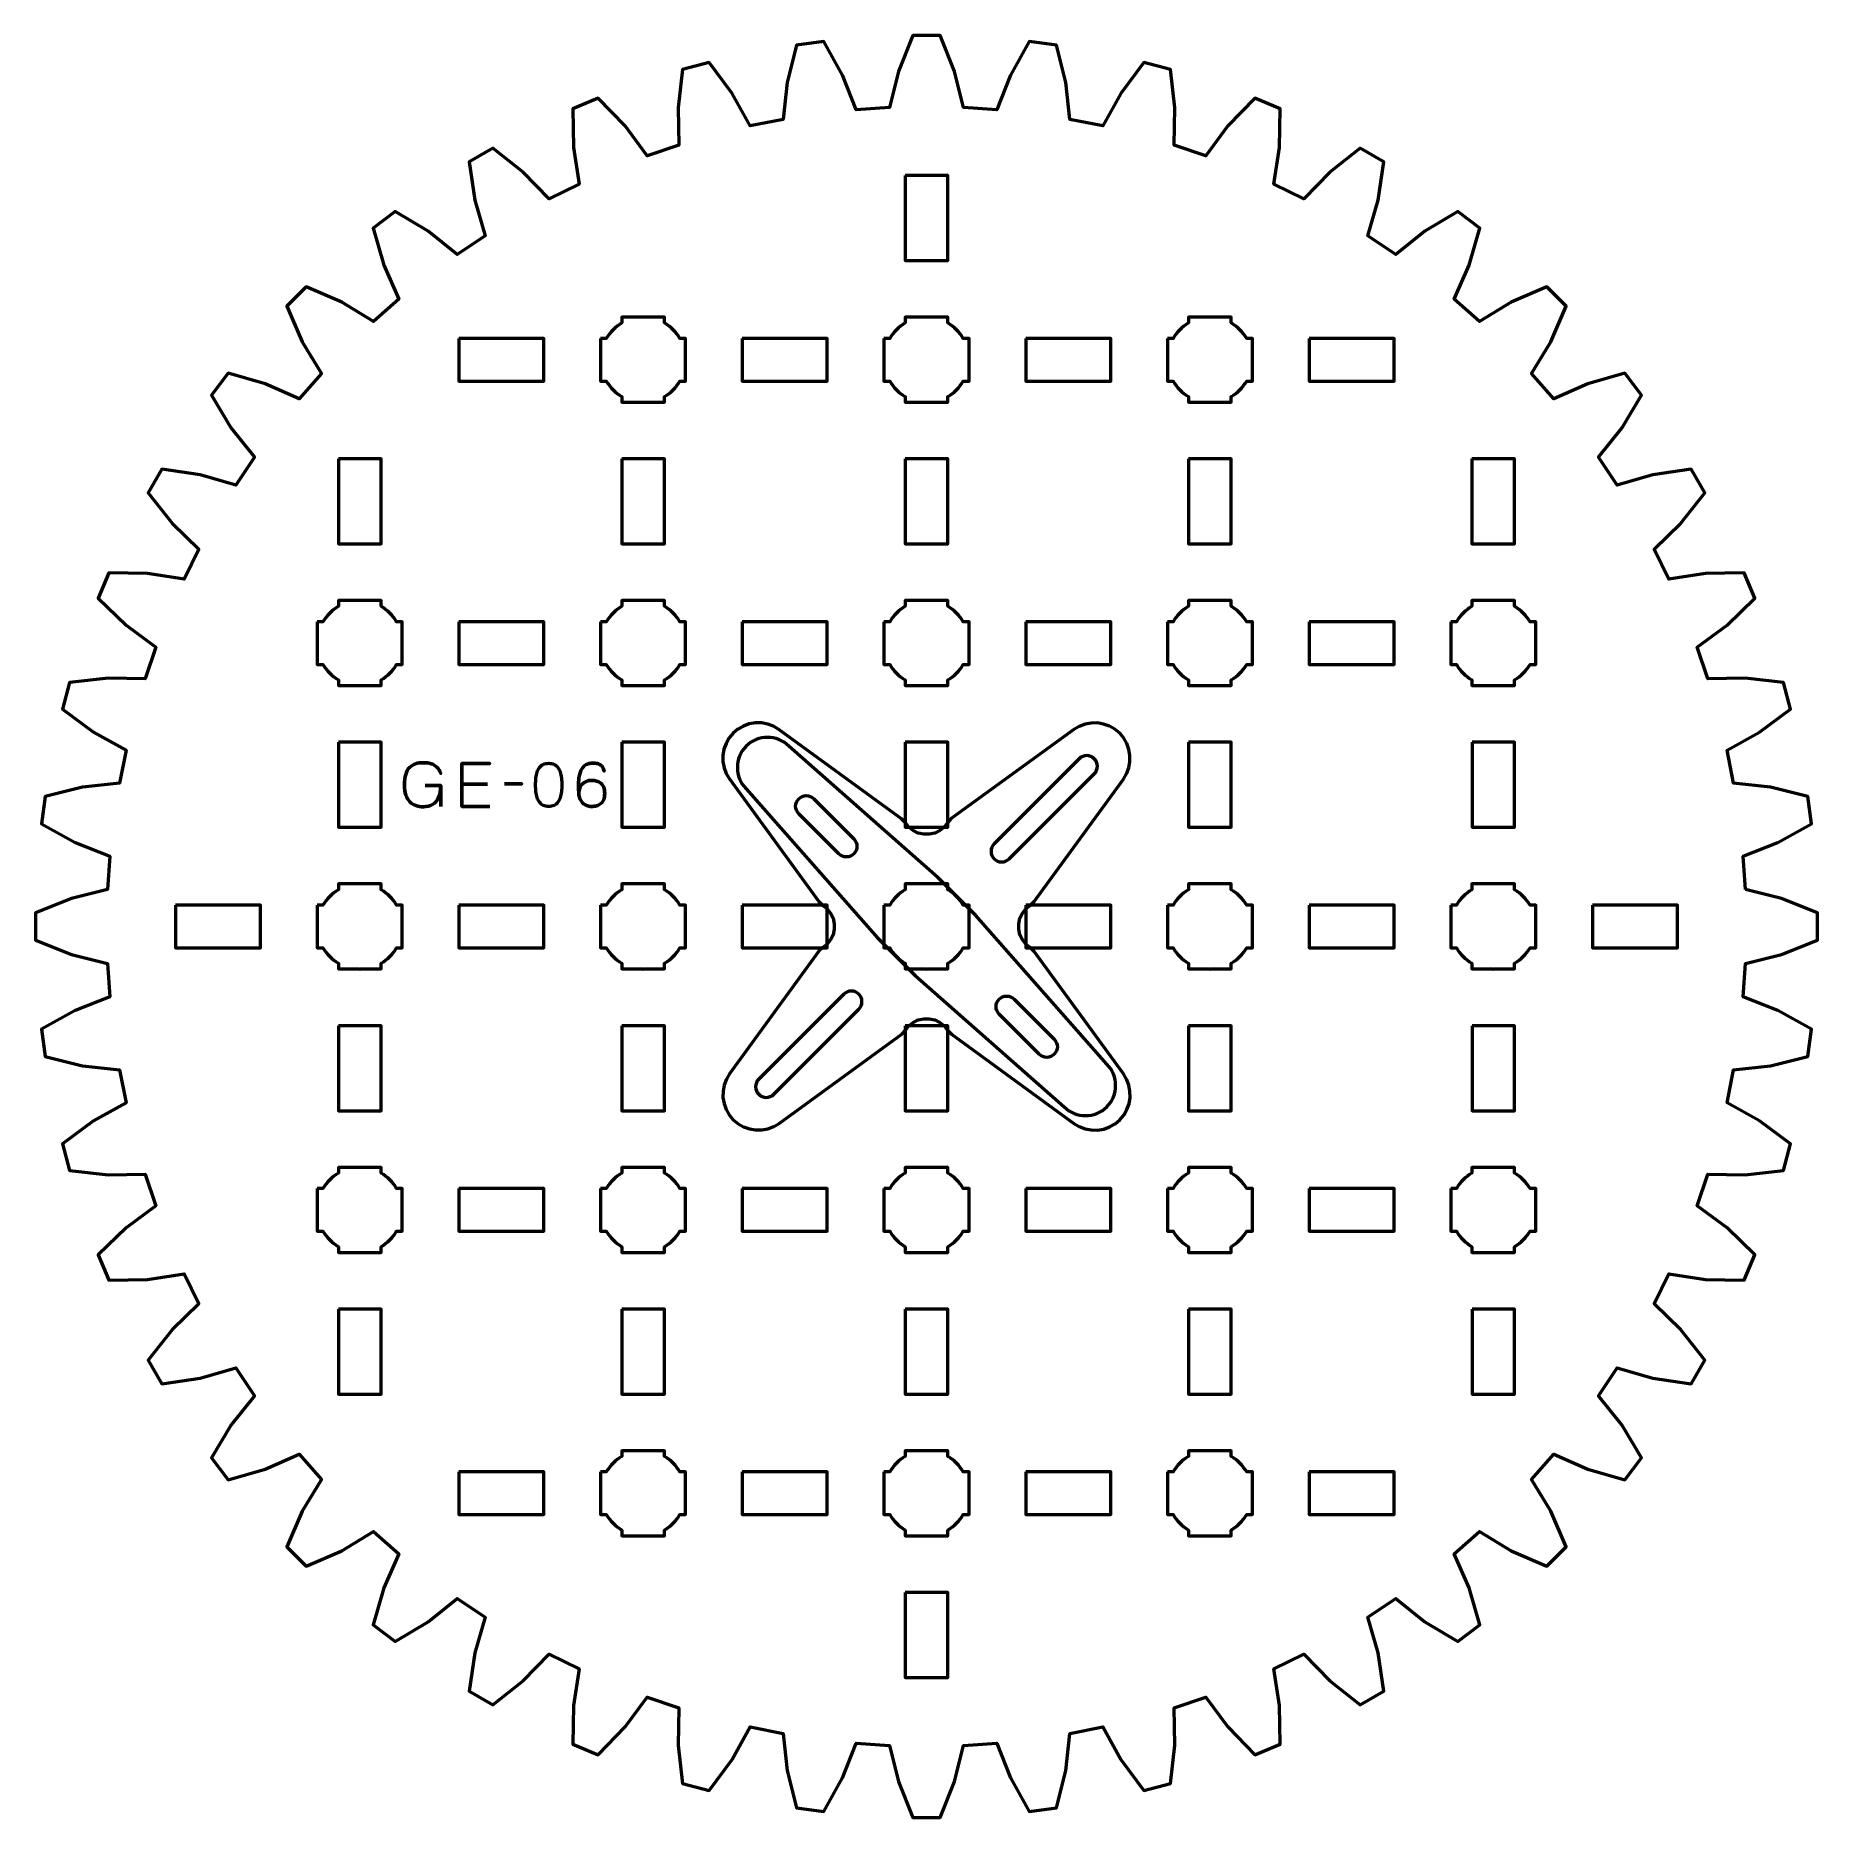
# Model space of a CAD drawing. Header units: centimetres. Extents: x -16.8 to -4.2, y -21.1 to -8.6.
import ezdxf

# ---------------------------------------------------------------- set-up
doc = ezdxf.new("R2010")
doc.units = ezdxf.units.CM
doc.header["$MEASUREMENT"] = 0
doc.layers.add('Layer 1', color=7, linetype='Continuous')

msp = doc.modelspace()

# ---------------------------------------------------------------- linework, layer by layer
at = {"layer": 'Layer 1', "lineweight": 53}
for points, knots in [([(-4.72055, -14.58955), (-4.72055, -14.58955), (-4.46624, -14.65248), (-4.46624, -14.65248), (-4.46624, -14.65248), (-4.46624, -14.65248), (-4.21238, -14.75278), (-4.21238, -14.75278), (-4.21238, -14.75278), (-4.21238, -14.75278), (-4.21238, -14.94722), (-4.21238, -14.94722), (-4.21238, -14.94722), (-4.21238, -14.94722), (-4.46624, -15.04759), (-4.46624, -15.04759), (-4.46624, -15.04759), (-4.46624, -15.04759), (-4.72055, -15.11025), (-4.72055, -15.11025), (-4.72055, -15.11025), (-4.72055, -15.11025), (-4.73595, -15.34624), (-4.73595, -15.34624), (-4.73595, -15.34624), (-4.73595, -15.34624), (-4.49213, -15.4417), (-4.49213, -15.4417), (-4.49213, -15.4417), (-4.49213, -15.4417), (-4.25348, -15.57427), (-4.25348, -15.57427), (-4.25348, -15.57427), (-4.25348, -15.57427), (-4.27877, -15.76698), (-4.27877, -15.76698), (-4.27877, -15.76698), (-4.27877, -15.76698), (-4.54363, -15.83337), (-4.54363, -15.83337), (-4.54363, -15.83337), (-4.54363, -15.83337), (-4.80386, -15.8625), (-4.80386, -15.8625), (-4.80386, -15.8625), (-4.80386, -15.8625), (-4.84999, -16.09438), (-4.84999, -16.09438), (-4.84999, -16.09438), (-4.84999, -16.09438), (-4.62079, -16.22077), (-4.62079, -16.22077), (-4.62079, -16.22077), (-4.62079, -16.22077), (-4.40145, -16.38341), (-4.40145, -16.38341), (-4.40145, -16.38341), (-4.40145, -16.38341), (-4.45162, -16.57128), (-4.45162, -16.57128), (-4.45162, -16.57128), (-4.45162, -16.57128), (-4.72307, -16.60234), (-4.72307, -16.60234), (-4.72307, -16.60234), (-4.72307, -16.60234), (-4.98483, -16.59736), (-4.98483, -16.59736), (-4.98483, -16.59736), (-4.98483, -16.59736), (-5.06089, -16.82114), (-5.06089, -16.82114), (-5.06089, -16.82114), (-5.06089, -16.82114), (-4.84999, -16.97642), (-4.84999, -16.97642), (-4.84999, -16.97642), (-4.84999, -16.97642), (-4.65377, -17.16626), (-4.65377, -17.16626), (-4.65377, -17.16626), (-4.65377, -17.16626), (-4.72805, -17.3459), (-4.72805, -17.3459), (-4.72805, -17.3459), (-4.72805, -17.3459), (-5.00122, -17.34145), (-5.00122, -17.34145), (-5.00122, -17.34145), (-5.00122, -17.34145), (-5.25997, -17.30229), (-5.25997, -17.30229), (-5.25997, -17.30229), (-5.25997, -17.30229), (-5.36452, -17.51411), (-5.36452, -17.51411), (-5.36452, -17.51411), (-5.36452, -17.51411), (-5.17586, -17.69567), (-5.17586, -17.69567), (-5.17586, -17.69567), (-5.17586, -17.69567), (-5.00607, -17.90962), (-5.00607, -17.90962), (-5.00607, -17.90962), (-5.00607, -17.90962), (-5.10331, -18.07804), (-5.10331, -18.07804), (-5.10331, -18.07804), (-5.10331, -18.07804), (-5.37343, -18.03793), (-5.37343, -18.03793), (-5.37343, -18.03793), (-5.37343, -18.03793), (-5.62495, -17.96519), (-5.62495, -17.96519), (-5.62495, -17.96519), (-5.62495, -17.96519), (-5.75638, -18.16175), (-5.75638, -18.16175), (-5.75638, -18.16175), (-5.75638, -18.16175), (-5.59295, -18.36627), (-5.59295, -18.36627), (-5.59295, -18.36627), (-5.59295, -18.36627), (-5.45248, -18.60047), (-5.45248, -18.60047), (-5.45248, -18.60047), (-5.45248, -18.60047), (-5.57077, -18.75482), (-5.57077, -18.75482), (-5.57077, -18.75482), (-5.57077, -18.75482), (-5.83333, -18.67979), (-5.83333, -18.67979), (-5.83333, -18.67979), (-5.83333, -18.67979), (-6.07336, -18.57485), (-6.07336, -18.57485), (-6.07336, -18.57485), (-6.07336, -18.57485), (-6.22923, -18.75249), (-6.22923, -18.75249), (-6.22923, -18.75249), (-6.22923, -18.75249), (-6.09381, -18.97667), (-6.09381, -18.97667), (-6.09381, -18.97667), (-6.09381, -18.97667), (-5.98516, -19.22732), (-5.98516, -19.22732), (-5.98516, -19.22732), (-5.98516, -19.22732), (-6.12275, -19.36467), (-6.12275, -19.36467), (-6.12275, -19.36467), (-6.12275, -19.36467), (-6.37315, -19.25606), (-6.37315, -19.25606), (-6.37315, -19.25606), (-6.37315, -19.25606), (-6.59732, -19.12079), (-6.59732, -19.12079), (-6.59732, -19.12079), (-6.59732, -19.12079), (-6.77502, -19.27671), (-6.77502, -19.27671), (-6.77502, -19.27671), (-6.77502, -19.27671), (-6.67022, -19.51649), (-6.67022, -19.51649), (-6.67022, -19.51649), (-6.67022, -19.51649), (-6.59521, -19.77904), (-6.59521, -19.77904), (-6.59521, -19.77904), (-6.59521, -19.77904), (-6.74935, -19.89752), (-6.74935, -19.89752), (-6.74935, -19.89752), (-6.74935, -19.89752), (-6.98355, -19.75706), (-6.98355, -19.75706), (-6.98355, -19.75706), (-6.98355, -19.75706), (-7.18826, -19.59368), (-7.18826, -19.59368), (-7.18826, -19.59368), (-7.18826, -19.59368), (-7.38464, -19.72486), (-7.38464, -19.72486), (-7.38464, -19.72486), (-7.38464, -19.72486), (-7.31213, -19.97644), (-7.31213, -19.97644), (-7.31213, -19.97644), (-7.31213, -19.97644), (-7.27198, -20.2467), (-7.27198, -20.2467), (-7.27198, -20.2467), (-7.27198, -20.2467), (-7.4404, -20.34375), (-7.4404, -20.34375), (-7.4404, -20.34375), (-7.4404, -20.34375), (-7.65415, -20.174), (-7.65415, -20.174), (-7.65415, -20.174), (-7.65415, -20.174), (-7.8357, -19.98529), (-7.8357, -19.98529), (-7.8357, -19.98529), (-7.8357, -19.98529), (-8.04773, -20.08984), (-8.04773, -20.08984), (-8.04773, -20.08984), (-8.04773, -20.08984), (-8.00856, -20.34879), (-8.00856, -20.34879), (-8.00856, -20.34879), (-8.00856, -20.34879), (-8.00391, -20.62176), (-8.00391, -20.62176), (-8.00391, -20.62176), (-8.00391, -20.62176), (-8.18355, -20.69624), (-8.18355, -20.69624), (-8.18355, -20.69624), (-8.18355, -20.69624), (-8.3734, -20.49982), (-8.3734, -20.49982), (-8.3734, -20.49982), (-8.3734, -20.49982), (-8.52868, -20.28917), (-8.52868, -20.28917), (-8.52868, -20.28917), (-8.52868, -20.28917), (-8.7527, -20.36519), (-8.7527, -20.36519), (-8.7527, -20.36519), (-8.7527, -20.36519), (-8.74747, -20.62695), (-8.74747, -20.62695), (-8.74747, -20.62695), (-8.74747, -20.62695), (-8.77873, -20.89824), (-8.77873, -20.89824), (-8.77873, -20.89824), (-8.77873, -20.89824), (-8.96646, -20.94857), (-8.96646, -20.94857), (-8.96646, -20.94857), (-8.96646, -20.94857), (-9.12909, -20.72904), (-9.12909, -20.72904), (-9.12909, -20.72904), (-9.12909, -20.72904), (-9.25563, -20.49982), (-9.25563, -20.49982), (-9.25563, -20.49982), (-9.25563, -20.49982), (-9.48737, -20.54595), (-9.48737, -20.54595), (-9.48737, -20.54595), (-9.48737, -20.54595), (-9.51646, -20.80618), (-9.51646, -20.80618), (-9.51646, -20.80618), (-9.51646, -20.80618), (-9.58283, -21.0711), (-9.58283, -21.0711), (-9.58283, -21.0711), (-9.58283, -21.0711), (-9.77554, -21.09654), (-9.77554, -21.09654), (-9.77554, -21.09654), (-9.77554, -21.09654), (-9.90831, -20.8577), (-9.90831, -20.8577), (-9.90831, -20.8577), (-9.90831, -20.8577), (-10.00363, -20.61406), (-10.00363, -20.61406), (-10.00363, -20.61406), (-10.00363, -20.61406), (-10.23956, -20.62947), (-10.23956, -20.62947), (-10.23956, -20.62947), (-10.23956, -20.62947), (-10.30243, -20.88357), (-10.30243, -20.88357), (-10.30243, -20.88357), (-10.30243, -20.88357), (-10.40279, -21.13763), (-10.40279, -21.13763), (-10.40279, -21.13763), (-10.40279, -21.13763), (-10.59704, -21.13763), (-10.59704, -21.13763), (-10.59704, -21.13763), (-10.59704, -21.13763), (-10.69739, -20.88357), (-10.69739, -20.88357), (-10.69739, -20.88357), (-10.69739, -20.88357), (-10.76026, -20.62947), (-10.76026, -20.62947), (-10.76026, -20.62947), (-10.76026, -20.62947), (-10.99619, -20.61406), (-10.99619, -20.61406), (-10.99619, -20.61406), (-10.99619, -20.61406), (-11.09171, -20.8577), (-11.09171, -20.8577), (-11.09171, -20.8577), (-11.09171, -20.8577), (-11.22422, -21.09654), (-11.22422, -21.09654), (-11.22422, -21.09654), (-11.22422, -21.09654), (-11.41699, -21.0711), (-11.41699, -21.0711), (-11.41699, -21.0711), (-11.41699, -21.0711), (-11.48336, -20.80618), (-11.48336, -20.80618), (-11.48336, -20.80618), (-11.48336, -20.80618), (-11.51245, -20.54595), (-11.51245, -20.54595), (-11.51245, -20.54595), (-11.51245, -20.54595), (-11.74439, -20.49982), (-11.74439, -20.49982), (-11.74439, -20.49982), (-11.74439, -20.49982), (-11.87073, -20.72904), (-11.87073, -20.72904), (-11.87073, -20.72904), (-11.87073, -20.72904), (-12.03336, -20.94857), (-12.03336, -20.94857), (-12.03336, -20.94857), (-12.03336, -20.94857), (-12.22129, -20.89824), (-12.22129, -20.89824), (-12.22129, -20.89824), (-12.22129, -20.89824), (-12.25235, -20.62695), (-12.25235, -20.62695), (-12.25235, -20.62695), (-12.25235, -20.62695), (-12.24731, -20.36519), (-12.24731, -20.36519), (-12.24731, -20.36519), (-12.24731, -20.36519), (-12.47114, -20.28917), (-12.47114, -20.28917), (-12.47114, -20.28917), (-12.47114, -20.28917), (-12.62642, -20.49982), (-12.62642, -20.49982), (-12.62642, -20.49982), (-12.62642, -20.49982), (-12.81627, -20.69624), (-12.81627, -20.69624), (-12.81627, -20.69624), (-12.81627, -20.69624), (-12.99591, -20.62176), (-12.99591, -20.62176), (-12.99591, -20.62176), (-12.99591, -20.62176), (-12.99145, -20.34879), (-12.99145, -20.34879), (-12.99145, -20.34879), (-12.99145, -20.34879), (-12.9523, -20.08984), (-12.9523, -20.08984), (-12.9523, -20.08984), (-12.9523, -20.08984), (-13.16412, -19.98529), (-13.16412, -19.98529), (-13.16412, -19.98529), (-13.16412, -19.98529), (-13.34567, -20.174), (-13.34567, -20.174), (-13.34567, -20.174), (-13.34567, -20.174), (-13.55963, -20.34375), (-13.55963, -20.34375), (-13.55963, -20.34375), (-13.55963, -20.34375), (-13.72804, -20.2467), (-13.72804, -20.2467), (-13.72804, -20.2467), (-13.72804, -20.2467), (-13.68788, -19.97644), (-13.68788, -19.97644), (-13.68788, -19.97644), (-13.68788, -19.97644), (-13.61518, -19.72486), (-13.61518, -19.72486), (-13.61518, -19.72486), (-13.61518, -19.72486), (-13.81176, -19.59368), (-13.81176, -19.59368), (-13.81176, -19.59368), (-13.81176, -19.59368), (-14.01627, -19.75706), (-14.01627, -19.75706), (-14.01627, -19.75706), (-14.01627, -19.75706), (-14.25047, -19.89752), (-14.25047, -19.89752), (-14.25047, -19.89752), (-14.25047, -19.89752), (-14.40482, -19.77904), (-14.40482, -19.77904), (-14.40482, -19.77904), (-14.40482, -19.77904), (-14.32955, -19.51649), (-14.32955, -19.51649), (-14.32955, -19.51649), (-14.32955, -19.51649), (-14.2248, -19.27671), (-14.2248, -19.27671), (-14.2248, -19.27671), (-14.2248, -19.27671), (-14.4025, -19.12079), (-14.4025, -19.12079), (-14.4025, -19.12079), (-14.4025, -19.12079), (-14.62667, -19.25606), (-14.62667, -19.25606), (-14.62667, -19.25606), (-14.62667, -19.25606), (-14.87727, -19.36467), (-14.87727, -19.36467), (-14.87727, -19.36467), (-14.87727, -19.36467), (-15.01468, -19.22732), (-15.01468, -19.22732), (-15.01468, -19.22732), (-15.01468, -19.22732), (-14.90601, -18.97667), (-14.90601, -18.97667), (-14.90601, -18.97667), (-14.90601, -18.97667), (-14.77078, -18.75249), (-14.77078, -18.75249), (-14.77078, -18.75249), (-14.77078, -18.75249), (-14.92666, -18.57485), (-14.92666, -18.57485), (-14.92666, -18.57485), (-14.92666, -18.57485), (-15.16649, -18.67979), (-15.16649, -18.67979), (-15.16649, -18.67979), (-15.16649, -18.67979), (-15.42905, -18.75482), (-15.42905, -18.75482), (-15.42905, -18.75482), (-15.42905, -18.75482), (-15.54753, -18.60047), (-15.54753, -18.60047), (-15.54753, -18.60047), (-15.54753, -18.60047), (-15.40707, -18.36627), (-15.40707, -18.36627), (-15.40707, -18.36627), (-15.40707, -18.36627), (-15.24363, -18.16175), (-15.24363, -18.16175), (-15.24363, -18.16175), (-15.24363, -18.16175), (-15.37487, -17.96519), (-15.37487, -17.96519), (-15.37487, -17.96519), (-15.37487, -17.96519), (-15.62641, -18.03793), (-15.62641, -18.03793), (-15.62641, -18.03793), (-15.62641, -18.03793), (-15.89651, -18.07804), (-15.89651, -18.07804), (-15.89651, -18.07804), (-15.89651, -18.07804), (-15.99375, -17.90962), (-15.99375, -17.90962), (-15.99375, -17.90962), (-15.99375, -17.90962), (-15.82396, -17.69567), (-15.82396, -17.69567), (-15.82396, -17.69567), (-15.82396, -17.69567), (-15.6353, -17.51411), (-15.6353, -17.51411), (-15.6353, -17.51411), (-15.6353, -17.51411), (-15.73985, -17.30229), (-15.73985, -17.30229), (-15.73985, -17.30229), (-15.73985, -17.30229), (-15.99874, -17.34145), (-15.99874, -17.34145), (-15.99874, -17.34145), (-15.99874, -17.34145), (-16.27177, -17.3459), (-16.27177, -17.3459), (-16.27177, -17.3459), (-16.27177, -17.3459), (-16.34625, -17.16626), (-16.34625, -17.16626), (-16.34625, -17.16626), (-16.34625, -17.16626), (-16.14983, -16.97642), (-16.14983, -16.97642), (-16.14983, -16.97642), (-16.14983, -16.97642), (-15.93913, -16.82114), (-15.93913, -16.82114), (-15.93913, -16.82114), (-15.93913, -16.82114), (-16.01515, -16.59736), (-16.01515, -16.59736), (-16.01515, -16.59736), (-16.01515, -16.59736), (-16.27675, -16.60234), (-16.27675, -16.60234), (-16.27675, -16.60234), (-16.27675, -16.60234), (-16.5482, -16.57128), (-16.5482, -16.57128), (-16.5482, -16.57128), (-16.5482, -16.57128), (-16.59857, -16.38341), (-16.59857, -16.38341), (-16.59857, -16.38341), (-16.59857, -16.38341), (-16.37903, -16.22077), (-16.37903, -16.22077), (-16.37903, -16.22077), (-16.37903, -16.22077), (-16.14983, -16.09438), (-16.14983, -16.09438), (-16.14983, -16.09438), (-16.14983, -16.09438), (-16.19596, -15.8625), (-16.19596, -15.8625), (-16.19596, -15.8625), (-16.19596, -15.8625), (-16.45619, -15.83337), (-16.45619, -15.83337), (-16.45619, -15.83337), (-16.45619, -15.83337), (-16.72105, -15.76698), (-16.72105, -15.76698), (-16.72105, -15.76698), (-16.72105, -15.76698), (-16.74655, -15.57427), (-16.74655, -15.57427), (-16.74655, -15.57427), (-16.74655, -15.57427), (-16.50769, -15.4417), (-16.50769, -15.4417), (-16.50769, -15.4417), (-16.50769, -15.4417), (-16.26387, -15.34624), (-16.26387, -15.34624), (-16.26387, -15.34624), (-16.26387, -15.34624), (-16.27947, -15.11025), (-16.27947, -15.11025), (-16.27947, -15.11025), (-16.27947, -15.11025), (-16.53352, -15.04759), (-16.53352, -15.04759), (-16.53352, -15.04759), (-16.53352, -15.04759), (-16.78764, -14.94722), (-16.78764, -14.94722), (-16.78764, -14.94722), (-16.78764, -14.94722), (-16.78764, -14.75278), (-16.78764, -14.75278), (-16.78764, -14.75278), (-16.78764, -14.75278), (-16.53352, -14.65248), (-16.53352, -14.65248), (-16.53352, -14.65248), (-16.53352, -14.65248), (-16.27947, -14.58955), (-16.27947, -14.58955), (-16.27947, -14.58955), (-16.27947, -14.58955), (-16.26387, -14.35362), (-16.26387, -14.35362), (-16.26387, -14.35362), (-16.26387, -14.35362), (-16.50769, -14.2583), (-16.50769, -14.2583), (-16.50769, -14.2583), (-16.50769, -14.2583), (-16.74655, -14.12559), (-16.74655, -14.12559), (-16.74655, -14.12559), (-16.74655, -14.12559), (-16.72105, -13.93282), (-16.72105, -13.93282), (-16.72105, -13.93282), (-16.72105, -13.93282), (-16.45619, -13.86649), (-16.45619, -13.86649), (-16.45619, -13.86649), (-16.45619, -13.86649), (-16.19596, -13.83755), (-16.19596, -13.83755), (-16.19596, -13.83755), (-16.19596, -13.83755), (-16.14983, -13.60563), (-16.14983, -13.60563), (-16.14983, -13.60563), (-16.14983, -13.60563), (-16.37903, -13.4791), (-16.37903, -13.4791), (-16.37903, -13.4791), (-16.37903, -13.4791), (-16.59857, -13.31646), (-16.59857, -13.31646), (-16.59857, -13.31646), (-16.59857, -13.31646), (-16.5482, -13.12873), (-16.5482, -13.12873), (-16.5482, -13.12873), (-16.5482, -13.12873), (-16.27675, -13.09746), (-16.27675, -13.09746), (-16.27675, -13.09746), (-16.27675, -13.09746), (-16.01515, -13.10269), (-16.01515, -13.10269), (-16.01515, -13.10269), (-16.01515, -13.10269), (-15.93913, -12.87872), (-15.93913, -12.87872), (-15.93913, -12.87872), (-15.93913, -12.87872), (-16.14983, -12.72339), (-16.14983, -12.72339), (-16.14983, -12.72339), (-16.14983, -12.72339), (-16.34625, -12.53354), (-16.34625, -12.53354), (-16.34625, -12.53354), (-16.34625, -12.53354), (-16.27177, -12.35396), (-16.27177, -12.35396), (-16.27177, -12.35396), (-16.27177, -12.35396), (-15.99874, -12.35855), (-15.99874, -12.35855), (-15.99874, -12.35855), (-15.99874, -12.35855), (-15.73985, -12.39773), (-15.73985, -12.39773), (-15.73985, -12.39773), (-15.73985, -12.39773), (-15.6353, -12.1857), (-15.6353, -12.1857), (-15.6353, -12.1857), (-15.6353, -12.1857), (-15.82396, -12.0042), (-15.82396, -12.0042), (-15.82396, -12.0042), (-15.82396, -12.0042), (-15.99375, -11.79039), (-15.99375, -11.79039), (-15.99375, -11.79039), (-15.99375, -11.79039), (-15.89651, -11.62197), (-15.89651, -11.62197), (-15.89651, -11.62197), (-15.89651, -11.62197), (-15.62641, -11.66212), (-15.62641, -11.66212), (-15.62641, -11.66212), (-15.62641, -11.66212), (-15.37487, -11.73467), (-15.37487, -11.73467), (-15.37487, -11.73467), (-15.37487, -11.73467), (-15.24363, -11.53825), (-15.24363, -11.53825), (-15.24363, -11.53825), (-15.24363, -11.53825), (-15.40707, -11.33354), (-15.40707, -11.33354), (-15.40707, -11.33354), (-15.40707, -11.33354), (-15.54753, -11.09934), (-15.54753, -11.09934), (-15.54753, -11.09934), (-15.54753, -11.09934), (-15.42905, -10.9452), (-15.42905, -10.9452), (-15.42905, -10.9452), (-15.42905, -10.9452), (-15.16649, -11.02027), (-15.16649, -11.02027), (-15.16649, -11.02027), (-15.16649, -11.02027), (-14.92666, -11.12503), (-14.92666, -11.12503), (-14.92666, -11.12503), (-14.92666, -11.12503), (-14.77078, -10.94733), (-14.77078, -10.94733), (-14.77078, -10.94733), (-14.77078, -10.94733), (-14.90601, -10.72314), (-14.90601, -10.72314), (-14.90601, -10.72314), (-14.90601, -10.72314), (-15.01468, -10.47274), (-15.01468, -10.47274), (-15.01468, -10.47274), (-15.01468, -10.47274), (-14.87727, -10.33519), (-14.87727, -10.33519), (-14.87727, -10.33519), (-14.87727, -10.33519), (-14.62667, -10.4438), (-14.62667, -10.4438), (-14.62667, -10.4438), (-14.62667, -10.4438), (-14.4025, -10.57922), (-14.4025, -10.57922), (-14.4025, -10.57922), (-14.4025, -10.57922), (-14.2248, -10.42335), (-14.2248, -10.42335), (-14.2248, -10.42335), (-14.2248, -10.42335), (-14.32955, -10.18332), (-14.32955, -10.18332), (-14.32955, -10.18332), (-14.32955, -10.18332), (-14.40482, -9.92078), (-14.40482, -9.92078), (-14.40482, -9.92078), (-14.40482, -9.92078), (-14.25047, -9.80249), (-14.25047, -9.80249), (-14.25047, -9.80249), (-14.25047, -9.80249), (-14.01627, -9.94295), (-14.01627, -9.94295), (-14.01627, -9.94295), (-14.01627, -9.94295), (-13.81176, -10.10637), (-13.81176, -10.10637), (-13.81176, -10.10637), (-13.81176, -10.10637), (-13.61518, -9.975), (-13.61518, -9.975), (-13.61518, -9.975), (-13.61518, -9.975), (-13.68788, -9.72342), (-13.68788, -9.72342), (-13.68788, -9.72342), (-13.68788, -9.72342), (-13.72804, -9.4533), (-13.72804, -9.4533), (-13.72804, -9.4533), (-13.72804, -9.4533), (-13.55963, -9.35606), (-13.55963, -9.35606), (-13.55963, -9.35606), (-13.55963, -9.35606), (-13.34567, -9.52586), (-13.34567, -9.52586), (-13.34567, -9.52586), (-13.34567, -9.52586), (-13.16412, -9.71453), (-13.16412, -9.71453), (-13.16412, -9.71453), (-13.16412, -9.71453), (-12.9523, -9.61017), (-12.9523, -9.61017), (-12.9523, -9.61017), (-12.9523, -9.61017), (-12.99145, -9.35127), (-12.99145, -9.35127), (-12.99145, -9.35127), (-12.99145, -9.35127), (-12.99591, -9.07805), (-12.99591, -9.07805), (-12.99591, -9.07805), (-12.99591, -9.07805), (-12.81627, -9.00382), (-12.81627, -9.00382), (-12.81627, -9.00382), (-12.81627, -9.00382), (-12.62642, -9.19999), (-12.62642, -9.19999), (-12.62642, -9.19999), (-12.62642, -9.19999), (-12.47114, -9.41088), (-12.47114, -9.41088), (-12.47114, -9.41088), (-12.47114, -9.41088), (-12.24731, -9.33488), (-12.24731, -9.33488), (-12.24731, -9.33488), (-12.24731, -9.33488), (-12.25235, -9.07306), (-12.25235, -9.07306), (-12.25235, -9.07306), (-12.25235, -9.07306), (-12.22129, -8.80181), (-12.22129, -8.80181), (-12.22129, -8.80181), (-12.22129, -8.80181), (-12.03336, -8.75144), (-12.03336, -8.75144), (-12.03336, -8.75144), (-12.03336, -8.75144), (-11.87073, -8.97082), (-11.87073, -8.97082), (-11.87073, -8.97082), (-11.87073, -8.97082), (-11.74439, -9.19999), (-11.74439, -9.19999), (-11.74439, -9.19999), (-11.74439, -9.19999), (-11.51245, -9.15391), (-11.51245, -9.15391), (-11.51245, -9.15391), (-11.51245, -9.15391), (-11.48336, -8.89383), (-11.48336, -8.89383), (-11.48336, -8.89383), (-11.48336, -8.89383), (-11.41699, -8.62876), (-11.41699, -8.62876), (-11.41699, -8.62876), (-11.41699, -8.62876), (-11.22422, -8.60347), (-11.22422, -8.60347), (-11.22422, -8.60347), (-11.22422, -8.60347), (-11.09171, -8.84212), (-11.09171, -8.84212), (-11.09171, -8.84212), (-11.09171, -8.84212), (-10.99619, -9.086), (-10.99619, -9.086), (-10.99619, -9.086), (-10.99619, -9.086), (-10.76026, -9.07054), (-10.76026, -9.07054), (-10.76026, -9.07054), (-10.76026, -9.07054), (-10.69739, -8.81629), (-10.69739, -8.81629), (-10.69739, -8.81629), (-10.69739, -8.81629), (-10.59704, -8.56238), (-10.59704, -8.56238), (-10.59704, -8.56238), (-10.59704, -8.56238), (-10.40279, -8.56238), (-10.40279, -8.56238), (-10.40279, -8.56238), (-10.40279, -8.56238), (-10.30243, -8.81629), (-10.30243, -8.81629), (-10.30243, -8.81629), (-10.30243, -8.81629), (-10.23956, -9.07054), (-10.23956, -9.07054), (-10.23956, -9.07054), (-10.23956, -9.07054), (-10.00363, -9.086), (-10.00363, -9.086), (-10.00363, -9.086), (-10.00363, -9.086), (-9.90831, -8.84212), (-9.90831, -8.84212), (-9.90831, -8.84212), (-9.90831, -8.84212), (-9.77554, -8.60347), (-9.77554, -8.60347), (-9.77554, -8.60347), (-9.77554, -8.60347), (-9.58283, -8.62876), (-9.58283, -8.62876), (-9.58283, -8.62876), (-9.58283, -8.62876), (-9.51646, -8.89383), (-9.51646, -8.89383), (-9.51646, -8.89383), (-9.51646, -8.89383), (-9.48737, -9.15391), (-9.48737, -9.15391), (-9.48737, -9.15391), (-9.48737, -9.15391), (-9.25563, -9.19999), (-9.25563, -9.19999), (-9.25563, -9.19999), (-9.25563, -9.19999), (-9.12909, -8.97082), (-9.12909, -8.97082), (-9.12909, -8.97082), (-9.12909, -8.97082), (-8.96646, -8.75144), (-8.96646, -8.75144), (-8.96646, -8.75144), (-8.96646, -8.75144), (-8.77873, -8.80181), (-8.77873, -8.80181), (-8.77873, -8.80181), (-8.77873, -8.80181), (-8.74747, -9.07306), (-8.74747, -9.07306), (-8.74747, -9.07306), (-8.74747, -9.07306), (-8.7527, -9.33488), (-8.7527, -9.33488), (-8.7527, -9.33488), (-8.7527, -9.33488), (-8.52868, -9.41088), (-8.52868, -9.41088), (-8.52868, -9.41088), (-8.52868, -9.41088), (-8.3734, -9.19999), (-8.3734, -9.19999), (-8.3734, -9.19999), (-8.3734, -9.19999), (-8.18355, -9.00382), (-8.18355, -9.00382), (-8.18355, -9.00382), (-8.18355, -9.00382), (-8.00391, -9.07805), (-8.00391, -9.07805), (-8.00391, -9.07805), (-8.00391, -9.07805), (-8.00856, -9.35127), (-8.00856, -9.35127), (-8.00856, -9.35127), (-8.00856, -9.35127), (-8.04773, -9.61017), (-8.04773, -9.61017), (-8.04773, -9.61017), (-8.04773, -9.61017), (-7.8357, -9.71453), (-7.8357, -9.71453), (-7.8357, -9.71453), (-7.8357, -9.71453), (-7.65415, -9.52586), (-7.65415, -9.52586), (-7.65415, -9.52586), (-7.65415, -9.52586), (-7.4404, -9.35606), (-7.4404, -9.35606), (-7.4404, -9.35606), (-7.4404, -9.35606), (-7.27198, -9.4533), (-7.27198, -9.4533), (-7.27198, -9.4533), (-7.27198, -9.4533), (-7.31213, -9.72342), (-7.31213, -9.72342), (-7.31213, -9.72342), (-7.31213, -9.72342), (-7.38464, -9.975), (-7.38464, -9.975), (-7.38464, -9.975), (-7.38464, -9.975), (-7.18826, -10.10637), (-7.18826, -10.10637), (-7.18826, -10.10637), (-7.18826, -10.10637), (-6.98355, -9.94295), (-6.98355, -9.94295), (-6.98355, -9.94295), (-6.98355, -9.94295), (-6.74935, -9.80249), (-6.74935, -9.80249), (-6.74935, -9.80249), (-6.74935, -9.80249), (-6.59521, -9.92078), (-6.59521, -9.92078), (-6.59521, -9.92078), (-6.59521, -9.92078), (-6.67022, -10.18332), (-6.67022, -10.18332), (-6.67022, -10.18332), (-6.67022, -10.18332), (-6.77502, -10.42335), (-6.77502, -10.42335), (-6.77502, -10.42335), (-6.77502, -10.42335), (-6.59732, -10.57922), (-6.59732, -10.57922), (-6.59732, -10.57922), (-6.59732, -10.57922), (-6.37315, -10.4438), (-6.37315, -10.4438), (-6.37315, -10.4438), (-6.37315, -10.4438), (-6.12275, -10.33519), (-6.12275, -10.33519), (-6.12275, -10.33519), (-6.12275, -10.33519), (-5.98516, -10.47274), (-5.98516, -10.47274), (-5.98516, -10.47274), (-5.98516, -10.47274), (-6.09381, -10.72314), (-6.09381, -10.72314), (-6.09381, -10.72314), (-6.09381, -10.72314), (-6.22923, -10.94733), (-6.22923, -10.94733), (-6.22923, -10.94733), (-6.22923, -10.94733), (-6.07336, -11.12503), (-6.07336, -11.12503), (-6.07336, -11.12503), (-6.07336, -11.12503), (-5.83333, -11.02027), (-5.83333, -11.02027), (-5.83333, -11.02027), (-5.83333, -11.02027), (-5.57077, -10.9452), (-5.57077, -10.9452), (-5.57077, -10.9452), (-5.57077, -10.9452), (-5.45248, -11.09934), (-5.45248, -11.09934), (-5.45248, -11.09934), (-5.45248, -11.09934), (-5.59295, -11.33354), (-5.59295, -11.33354), (-5.59295, -11.33354), (-5.59295, -11.33354), (-5.75638, -11.53825), (-5.75638, -11.53825), (-5.75638, -11.53825), (-5.75638, -11.53825), (-5.62495, -11.73467), (-5.62495, -11.73467), (-5.62495, -11.73467), (-5.62495, -11.73467), (-5.37343, -11.66212), (-5.37343, -11.66212), (-5.37343, -11.66212), (-5.37343, -11.66212), (-5.10331, -11.62197), (-5.10331, -11.62197), (-5.10331, -11.62197), (-5.10331, -11.62197), (-5.00607, -11.79039), (-5.00607, -11.79039), (-5.00607, -11.79039), (-5.00607, -11.79039), (-5.17586, -12.0042), (-5.17586, -12.0042), (-5.17586, -12.0042), (-5.17586, -12.0042), (-5.36452, -12.1857), (-5.36452, -12.1857), (-5.36452, -12.1857), (-5.36452, -12.1857), (-5.25997, -12.39773), (-5.25997, -12.39773), (-5.25997, -12.39773), (-5.25997, -12.39773), (-5.00122, -12.35855), (-5.00122, -12.35855), (-5.00122, -12.35855), (-5.00122, -12.35855), (-4.72805, -12.35396), (-4.72805, -12.35396), (-4.72805, -12.35396), (-4.72805, -12.35396), (-4.65377, -12.53354), (-4.65377, -12.53354), (-4.65377, -12.53354), (-4.65377, -12.53354), (-4.84999, -12.72339), (-4.84999, -12.72339), (-4.84999, -12.72339), (-4.84999, -12.72339), (-5.06089, -12.87872), (-5.06089, -12.87872), (-5.06089, -12.87872), (-5.06089, -12.87872), (-4.98483, -13.10269), (-4.98483, -13.10269), (-4.98483, -13.10269), (-4.98483, -13.10269), (-4.72307, -13.09746), (-4.72307, -13.09746), (-4.72307, -13.09746), (-4.72307, -13.09746), (-4.45162, -13.12873), (-4.45162, -13.12873), (-4.45162, -13.12873), (-4.45162, -13.12873), (-4.40145, -13.31646), (-4.40145, -13.31646), (-4.40145, -13.31646), (-4.40145, -13.31646), (-4.62079, -13.4791), (-4.62079, -13.4791), (-4.62079, -13.4791), (-4.62079, -13.4791), (-4.84999, -13.60563), (-4.84999, -13.60563), (-4.84999, -13.60563), (-4.84999, -13.60563), (-4.80386, -13.83755), (-4.80386, -13.83755), (-4.80386, -13.83755), (-4.80386, -13.83755), (-4.54363, -13.86649), (-4.54363, -13.86649), (-4.54363, -13.86649), (-4.54363, -13.86649), (-4.27877, -13.93282), (-4.27877, -13.93282), (-4.27877, -13.93282), (-4.27877, -13.93282), (-4.25348, -14.12559), (-4.25348, -14.12559), (-4.25348, -14.12559), (-4.25348, -14.12559), (-4.49213, -14.2583), (-4.49213, -14.2583), (-4.49213, -14.2583), (-4.49213, -14.2583), (-4.73595, -14.35362), (-4.73595, -14.35362), (-4.73595, -14.35362), (-4.73595, -14.35362), (-4.72055, -14.58955), (-4.72055, -14.58955)], [0, 0, 0, 0, 0.00347222, 0.00347222, 0.00347222, 0.00347222, 0.00694444, 0.00694444, 0.00694444, 0.00694444, 0.01041667, 0.01041667, 0.01041667, 0.01041667, 0.01388889, 0.01388889, 0.01388889, 0.01388889, 0.01736111, 0.01736111, 0.01736111, 0.01736111, 0.02083333, 0.02083333, 0.02083333, 0.02083333, 0.02430556, 0.02430556, 0.02430556, 0.02430556, 0.02777778, 0.02777778, 0.02777778, 0.02777778, 0.03125, 0.03125, 0.03125, 0.03125, 0.03472222, 0.03472222, 0.03472222, 0.03472222, 0.03819444, 0.03819444, 0.03819444, 0.03819444, 0.04166667, 0.04166667, 0.04166667, 0.04166667, 0.04513889, 0.04513889, 0.04513889, 0.04513889, 0.04861111, 0.04861111, 0.04861111, 0.04861111, 0.05208333, 0.05208333, 0.05208333, 0.05208333, 0.05555556, 0.05555556, 0.05555556, 0.05555556, 0.05902778, 0.05902778, 0.05902778, 0.05902778, 0.0625, 0.0625, 0.0625, 0.0625, 0.06597222, 0.06597222, 0.06597222, 0.06597222, 0.06944444, 0.06944444, 0.06944444, 0.06944444, 0.07291667, 0.07291667, 0.07291667, 0.07291667, 0.07638889, 0.07638889, 0.07638889, 0.07638889, 0.07986111, 0.07986111, 0.07986111, 0.07986111, 0.08333333, 0.08333333, 0.08333333, 0.08333333, 0.08680556, 0.08680556, 0.08680556, 0.08680556, 0.09027778, 0.09027778, 0.09027778, 0.09027778, 0.09375, 0.09375, 0.09375, 0.09375, 0.09722222, 0.09722222, 0.09722222, 0.09722222, 0.10069444, 0.10069444, 0.10069444, 0.10069444, 0.10416667, 0.10416667, 0.10416667, 0.10416667, 0.10763889, 0.10763889, 0.10763889, 0.10763889, 0.11111111, 0.11111111, 0.11111111, 0.11111111, 0.11458333, 0.11458333, 0.11458333, 0.11458333, 0.11805556, 0.11805556, 0.11805556, 0.11805556, 0.12152778, 0.12152778, 0.12152778, 0.12152778, 0.125, 0.125, 0.125, 0.125, 0.12847222, 0.12847222, 0.12847222, 0.12847222, 0.13194444, 0.13194444, 0.13194444, 0.13194444, 0.13541667, 0.13541667, 0.13541667, 0.13541667, 0.13888889, 0.13888889, 0.13888889, 0.13888889, 0.14236111, 0.14236111, 0.14236111, 0.14236111, 0.14583333, 0.14583333, 0.14583333, 0.14583333, 0.14930556, 0.14930556, 0.14930556, 0.14930556, 0.15277778, 0.15277778, 0.15277778, 0.15277778, 0.15625, 0.15625, 0.15625, 0.15625, 0.15972222, 0.15972222, 0.15972222, 0.15972222, 0.16319444, 0.16319444, 0.16319444, 0.16319444, 0.16666667, 0.16666667, 0.16666667, 0.16666667, 0.17013889, 0.17013889, 0.17013889, 0.17013889, 0.17361111, 0.17361111, 0.17361111, 0.17361111, 0.17708333, 0.17708333, 0.17708333, 0.17708333, 0.18055556, 0.18055556, 0.18055556, 0.18055556, 0.18402778, 0.18402778, 0.18402778, 0.18402778, 0.1875, 0.1875, 0.1875, 0.1875, 0.19097222, 0.19097222, 0.19097222, 0.19097222, 0.19444444, 0.19444444, 0.19444444, 0.19444444, 0.19791667, 0.19791667, 0.19791667, 0.19791667, 0.20138889, 0.20138889, 0.20138889, 0.20138889, 0.20486111, 0.20486111, 0.20486111, 0.20486111, 0.20833333, 0.20833333, 0.20833333, 0.20833333, 0.21180556, 0.21180556, 0.21180556, 0.21180556, 0.21527778, 0.21527778, 0.21527778, 0.21527778, 0.21875, 0.21875, 0.21875, 0.21875, 0.22222222, 0.22222222, 0.22222222, 0.22222222, 0.22569444, 0.22569444, 0.22569444, 0.22569444, 0.22916667, 0.22916667, 0.22916667, 0.22916667, 0.23263889, 0.23263889, 0.23263889, 0.23263889, 0.23611111, 0.23611111, 0.23611111, 0.23611111, 0.23958333, 0.23958333, 0.23958333, 0.23958333, 0.24305556, 0.24305556, 0.24305556, 0.24305556, 0.24652778, 0.24652778, 0.24652778, 0.24652778, 0.25, 0.25, 0.25, 0.25, 0.25347222, 0.25347222, 0.25347222, 0.25347222, 0.25694444, 0.25694444, 0.25694444, 0.25694444, 0.26041667, 0.26041667, 0.26041667, 0.26041667, 0.26388889, 0.26388889, 0.26388889, 0.26388889, 0.26736111, 0.26736111, 0.26736111, 0.26736111, 0.27083333, 0.27083333, 0.27083333, 0.27083333, 0.27430556, 0.27430556, 0.27430556, 0.27430556, 0.27777778, 0.27777778, 0.27777778, 0.27777778, 0.28125, 0.28125, 0.28125, 0.28125, 0.28472222, 0.28472222, 0.28472222, 0.28472222, 0.28819444, 0.28819444, 0.28819444, 0.28819444, 0.29166667, 0.29166667, 0.29166667, 0.29166667, 0.29513889, 0.29513889, 0.29513889, 0.29513889, 0.29861111, 0.29861111, 0.29861111, 0.29861111, 0.30208333, 0.30208333, 0.30208333, 0.30208333, 0.30555556, 0.30555556, 0.30555556, 0.30555556, 0.30902778, 0.30902778, 0.30902778, 0.30902778, 0.3125, 0.3125, 0.3125, 0.3125, 0.31597222, 0.31597222, 0.31597222, 0.31597222, 0.31944444, 0.31944444, 0.31944444, 0.31944444, 0.32291667, 0.32291667, 0.32291667, 0.32291667, 0.32638889, 0.32638889, 0.32638889, 0.32638889, 0.32986111, 0.32986111, 0.32986111, 0.32986111, 0.33333333, 0.33333333, 0.33333333, 0.33333333, 0.33680556, 0.33680556, 0.33680556, 0.33680556, 0.34027778, 0.34027778, 0.34027778, 0.34027778, 0.34375, 0.34375, 0.34375, 0.34375, 0.34722222, 0.34722222, 0.34722222, 0.34722222, 0.35069444, 0.35069444, 0.35069444, 0.35069444, 0.35416667, 0.35416667, 0.35416667, 0.35416667, 0.35763889, 0.35763889, 0.35763889, 0.35763889, 0.36111111, 0.36111111, 0.36111111, 0.36111111, 0.36458333, 0.36458333, 0.36458333, 0.36458333, 0.36805556, 0.36805556, 0.36805556, 0.36805556, 0.37152778, 0.37152778, 0.37152778, 0.37152778, 0.375, 0.375, 0.375, 0.375, 0.37847222, 0.37847222, 0.37847222, 0.37847222, 0.38194444, 0.38194444, 0.38194444, 0.38194444, 0.38541667, 0.38541667, 0.38541667, 0.38541667, 0.38888889, 0.38888889, 0.38888889, 0.38888889, 0.39236111, 0.39236111, 0.39236111, 0.39236111, 0.39583333, 0.39583333, 0.39583333, 0.39583333, 0.39930556, 0.39930556, 0.39930556, 0.39930556, 0.40277778, 0.40277778, 0.40277778, 0.40277778, 0.40625, 0.40625, 0.40625, 0.40625, 0.40972222, 0.40972222, 0.40972222, 0.40972222, 0.41319444, 0.41319444, 0.41319444, 0.41319444, 0.41666667, 0.41666667, 0.41666667, 0.41666667, 0.42013889, 0.42013889, 0.42013889, 0.42013889, 0.42361111, 0.42361111, 0.42361111, 0.42361111, 0.42708333, 0.42708333, 0.42708333, 0.42708333, 0.43055556, 0.43055556, 0.43055556, 0.43055556, 0.43402778, 0.43402778, 0.43402778, 0.43402778, 0.4375, 0.4375, 0.4375, 0.4375, 0.44097222, 0.44097222, 0.44097222, 0.44097222, 0.44444444, 0.44444444, 0.44444444, 0.44444444, 0.44791667, 0.44791667, 0.44791667, 0.44791667, 0.45138889, 0.45138889, 0.45138889, 0.45138889, 0.45486111, 0.45486111, 0.45486111, 0.45486111, 0.45833333, 0.45833333, 0.45833333, 0.45833333, 0.46180556, 0.46180556, 0.46180556, 0.46180556, 0.46527778, 0.46527778, 0.46527778, 0.46527778, 0.46875, 0.46875, 0.46875, 0.46875, 0.47222222, 0.47222222, 0.47222222, 0.47222222, 0.47569444, 0.47569444, 0.47569444, 0.47569444, 0.47916667, 0.47916667, 0.47916667, 0.47916667, 0.48263889, 0.48263889, 0.48263889, 0.48263889, 0.48611111, 0.48611111, 0.48611111, 0.48611111, 0.48958333, 0.48958333, 0.48958333, 0.48958333, 0.49305556, 0.49305556, 0.49305556, 0.49305556, 0.49652778, 0.49652778, 0.49652778, 0.49652778, 0.5, 0.5, 0.5, 0.5, 0.50347222, 0.50347222, 0.50347222, 0.50347222, 0.50694444, 0.50694444, 0.50694444, 0.50694444, 0.51041667, 0.51041667, 0.51041667, 0.51041667, 0.51388889, 0.51388889, 0.51388889, 0.51388889, 0.51736111, 0.51736111, 0.51736111, 0.51736111, 0.52083333, 0.52083333, 0.52083333, 0.52083333, 0.52430556, 0.52430556, 0.52430556, 0.52430556, 0.52777778, 0.52777778, 0.52777778, 0.52777778, 0.53125, 0.53125, 0.53125, 0.53125, 0.53472222, 0.53472222, 0.53472222, 0.53472222, 0.53819444, 0.53819444, 0.53819444, 0.53819444, 0.54166667, 0.54166667, 0.54166667, 0.54166667, 0.54513889, 0.54513889, 0.54513889, 0.54513889, 0.54861111, 0.54861111, 0.54861111, 0.54861111, 0.55208333, 0.55208333, 0.55208333, 0.55208333, 0.55555556, 0.55555556, 0.55555556, 0.55555556, 0.55902778, 0.55902778, 0.55902778, 0.55902778, 0.5625, 0.5625, 0.5625, 0.5625, 0.56597222, 0.56597222, 0.56597222, 0.56597222, 0.56944444, 0.56944444, 0.56944444, 0.56944444, 0.57291667, 0.57291667, 0.57291667, 0.57291667, 0.57638889, 0.57638889, 0.57638889, 0.57638889, 0.57986111, 0.57986111, 0.57986111, 0.57986111, 0.58333333, 0.58333333, 0.58333333, 0.58333333, 0.58680556, 0.58680556, 0.58680556, 0.58680556, 0.59027778, 0.59027778, 0.59027778, 0.59027778, 0.59375, 0.59375, 0.59375, 0.59375, 0.59722222, 0.59722222, 0.59722222, 0.59722222, 0.60069444, 0.60069444, 0.60069444, 0.60069444, 0.60416667, 0.60416667, 0.60416667, 0.60416667, 0.60763889, 0.60763889, 0.60763889, 0.60763889, 0.61111111, 0.61111111, 0.61111111, 0.61111111, 0.61458333, 0.61458333, 0.61458333, 0.61458333, 0.61805556, 0.61805556, 0.61805556, 0.61805556, 0.62152778, 0.62152778, 0.62152778, 0.62152778, 0.625, 0.625, 0.625, 0.625, 0.62847222, 0.62847222, 0.62847222, 0.62847222, 0.63194444, 0.63194444, 0.63194444, 0.63194444, 0.63541667, 0.63541667, 0.63541667, 0.63541667, 0.63888889, 0.63888889, 0.63888889, 0.63888889, 0.64236111, 0.64236111, 0.64236111, 0.64236111, 0.64583333, 0.64583333, 0.64583333, 0.64583333, 0.64930556, 0.64930556, 0.64930556, 0.64930556, 0.65277778, 0.65277778, 0.65277778, 0.65277778, 0.65625, 0.65625, 0.65625, 0.65625, 0.65972222, 0.65972222, 0.65972222, 0.65972222, 0.66319444, 0.66319444, 0.66319444, 0.66319444, 0.66666667, 0.66666667, 0.66666667, 0.66666667, 0.67013889, 0.67013889, 0.67013889, 0.67013889, 0.67361111, 0.67361111, 0.67361111, 0.67361111, 0.67708333, 0.67708333, 0.67708333, 0.67708333, 0.68055556, 0.68055556, 0.68055556, 0.68055556, 0.68402778, 0.68402778, 0.68402778, 0.68402778, 0.6875, 0.6875, 0.6875, 0.6875, 0.69097222, 0.69097222, 0.69097222, 0.69097222, 0.69444444, 0.69444444, 0.69444444, 0.69444444, 0.69791667, 0.69791667, 0.69791667, 0.69791667, 0.70138889, 0.70138889, 0.70138889, 0.70138889, 0.70486111, 0.70486111, 0.70486111, 0.70486111, 0.70833333, 0.70833333, 0.70833333, 0.70833333, 0.71180556, 0.71180556, 0.71180556, 0.71180556, 0.71527778, 0.71527778, 0.71527778, 0.71527778, 0.71875, 0.71875, 0.71875, 0.71875, 0.72222222, 0.72222222, 0.72222222, 0.72222222, 0.72569444, 0.72569444, 0.72569444, 0.72569444, 0.72916667, 0.72916667, 0.72916667, 0.72916667, 0.73263889, 0.73263889, 0.73263889, 0.73263889, 0.73611111, 0.73611111, 0.73611111, 0.73611111, 0.73958333, 0.73958333, 0.73958333, 0.73958333, 0.74305556, 0.74305556, 0.74305556, 0.74305556, 0.74652778, 0.74652778, 0.74652778, 0.74652778, 0.75, 0.75, 0.75, 0.75, 0.75347222, 0.75347222, 0.75347222, 0.75347222, 0.75694444, 0.75694444, 0.75694444, 0.75694444, 0.76041667, 0.76041667, 0.76041667, 0.76041667, 0.76388889, 0.76388889, 0.76388889, 0.76388889, 0.76736111, 0.76736111, 0.76736111, 0.76736111, 0.77083333, 0.77083333, 0.77083333, 0.77083333, 0.77430556, 0.77430556, 0.77430556, 0.77430556, 0.77777778, 0.77777778, 0.77777778, 0.77777778, 0.78125, 0.78125, 0.78125, 0.78125, 0.78472222, 0.78472222, 0.78472222, 0.78472222, 0.78819444, 0.78819444, 0.78819444, 0.78819444, 0.79166667, 0.79166667, 0.79166667, 0.79166667, 0.79513889, 0.79513889, 0.79513889, 0.79513889, 0.79861111, 0.79861111, 0.79861111, 0.79861111, 0.80208333, 0.80208333, 0.80208333, 0.80208333, 0.80555556, 0.80555556, 0.80555556, 0.80555556, 0.80902778, 0.80902778, 0.80902778, 0.80902778, 0.8125, 0.8125, 0.8125, 0.8125, 0.81597222, 0.81597222, 0.81597222, 0.81597222, 0.81944444, 0.81944444, 0.81944444, 0.81944444, 0.82291667, 0.82291667, 0.82291667, 0.82291667, 0.82638889, 0.82638889, 0.82638889, 0.82638889, 0.82986111, 0.82986111, 0.82986111, 0.82986111, 0.83333333, 0.83333333, 0.83333333, 0.83333333, 0.83680556, 0.83680556, 0.83680556, 0.83680556, 0.84027778, 0.84027778, 0.84027778, 0.84027778, 0.84375, 0.84375, 0.84375, 0.84375, 0.84722222, 0.84722222, 0.84722222, 0.84722222, 0.85069444, 0.85069444, 0.85069444, 0.85069444, 0.85416667, 0.85416667, 0.85416667, 0.85416667, 0.85763889, 0.85763889, 0.85763889, 0.85763889, 0.86111111, 0.86111111, 0.86111111, 0.86111111, 0.86458333, 0.86458333, 0.86458333, 0.86458333, 0.86805556, 0.86805556, 0.86805556, 0.86805556, 0.87152778, 0.87152778, 0.87152778, 0.87152778, 0.875, 0.875, 0.875, 0.875, 0.87847222, 0.87847222, 0.87847222, 0.87847222, 0.88194444, 0.88194444, 0.88194444, 0.88194444, 0.88541667, 0.88541667, 0.88541667, 0.88541667, 0.88888889, 0.88888889, 0.88888889, 0.88888889, 0.89236111, 0.89236111, 0.89236111, 0.89236111, 0.89583333, 0.89583333, 0.89583333, 0.89583333, 0.89930556, 0.89930556, 0.89930556, 0.89930556, 0.90277778, 0.90277778, 0.90277778, 0.90277778, 0.90625, 0.90625, 0.90625, 0.90625, 0.90972222, 0.90972222, 0.90972222, 0.90972222, 0.91319444, 0.91319444, 0.91319444, 0.91319444, 0.91666667, 0.91666667, 0.91666667, 0.91666667, 0.92013889, 0.92013889, 0.92013889, 0.92013889, 0.92361111, 0.92361111, 0.92361111, 0.92361111, 0.92708333, 0.92708333, 0.92708333, 0.92708333, 0.93055556, 0.93055556, 0.93055556, 0.93055556, 0.93402778, 0.93402778, 0.93402778, 0.93402778, 0.9375, 0.9375, 0.9375, 0.9375, 0.94097222, 0.94097222, 0.94097222, 0.94097222, 0.94444444, 0.94444444, 0.94444444, 0.94444444, 0.94791667, 0.94791667, 0.94791667, 0.94791667, 0.95138889, 0.95138889, 0.95138889, 0.95138889, 0.95486111, 0.95486111, 0.95486111, 0.95486111, 0.95833333, 0.95833333, 0.95833333, 0.95833333, 0.96180556, 0.96180556, 0.96180556, 0.96180556, 0.96527778, 0.96527778, 0.96527778, 0.96527778, 0.96875, 0.96875, 0.96875, 0.96875, 0.97222222, 0.97222222, 0.97222222, 0.97222222, 0.97569444, 0.97569444, 0.97569444, 0.97569444, 0.97916667, 0.97916667, 0.97916667, 0.97916667, 0.98263889, 0.98263889, 0.98263889, 0.98263889, 0.98611111, 0.98611111, 0.98611111, 0.98611111, 0.98958333, 0.98958333, 0.98958333, 0.98958333, 0.99305556, 0.99305556, 0.99305556, 0.99305556, 0.99652778, 0.99652778, 0.99652778, 0.99652778, 1, 1, 1, 1]), ([(-10.64994, -9.54994), (-10.64994, -9.54994), (-10.34994, -9.54994), (-10.34994, -9.54994), (-10.34994, -9.54994), (-10.34994, -9.54994), (-10.34994, -10.14995), (-10.34994, -10.14995), (-10.34994, -10.14995), (-10.34994, -10.14995), (-10.64994, -10.14995), (-10.64994, -10.14995), (-10.64994, -10.14995), (-10.64994, -10.14995), (-10.64994, -9.54994), (-10.64994, -9.54994)], [0, 0, 0, 0, 0.25, 0.25, 0.25, 0.25, 0.5, 0.5, 0.5, 0.5, 0.75, 0.75, 0.75, 0.75, 1, 1, 1, 1]), ([(-12.8, -10.69994), (-12.8, -10.69994), (-12.7598, -10.69994), (-12.7598, -10.69994), (-12.7598, -10.69994), (-12.73347, -10.65442), (-12.69551, -10.61649), (-12.65, -10.59016), (-12.65, -10.59016), (-12.65, -10.59016), (-12.65, -10.54994), (-12.65, -10.54994), (-12.65, -10.54994), (-12.65, -10.54994), (-12.35, -10.54994), (-12.35, -10.54994), (-12.35, -10.54994), (-12.35, -10.54994), (-12.35, -10.59013), (-12.35, -10.59013), (-12.35, -10.59013), (-12.30447, -10.61646), (-12.26648, -10.65441), (-12.24012, -10.69994), (-12.24012, -10.69994), (-12.24012, -10.69994), (-12.2, -10.69994), (-12.2, -10.69994), (-12.2, -10.69994), (-12.2, -10.69994), (-12.2, -10.84536), (-12.2, -10.84536), (-12.2, -10.84536), (-12.2, -10.84536), (-12.19994, -10.85001), (-12.19994, -10.85001), (-12.19994, -10.85001), (-12.19994, -10.85001), (-12.2, -10.85465), (-12.2, -10.85465), (-12.2, -10.85465), (-12.2, -10.85465), (-12.2, -10.99994), (-12.2, -10.99994), (-12.2, -10.99994), (-12.2, -10.99994), (-12.24007, -10.99994), (-12.24007, -10.99994), (-12.24007, -10.99994), (-12.26642, -11.04551), (-12.30442, -11.08352), (-12.35, -11.10988), (-12.35, -11.10988), (-12.35, -11.10988), (-12.35, -11.14994), (-12.35, -11.14994), (-12.35, -11.14994), (-12.35, -11.14994), (-12.49328, -11.14994), (-12.49328, -11.14994), (-12.49328, -11.14994), (-12.49328, -11.14994), (-12.49995, -11.15002), (-12.49995, -11.15002), (-12.49995, -11.15002), (-12.49995, -11.15002), (-12.50663, -11.14994), (-12.50663, -11.14994), (-12.50663, -11.14994), (-12.50663, -11.14994), (-12.65, -11.14994), (-12.65, -11.14994), (-12.65, -11.14994), (-12.65, -11.14994), (-12.65, -11.10984), (-12.65, -11.10984), (-12.65, -11.10984), (-12.69554, -11.08348), (-12.73352, -11.04549), (-12.75985, -10.99994), (-12.75985, -10.99994), (-12.75985, -10.99994), (-12.8, -10.99994), (-12.8, -10.99994), (-12.8, -10.99994), (-12.8, -10.99994), (-12.8, -10.69994), (-12.8, -10.69994)], [0, 0, 0, 0, 0.04545455, 0.04545455, 0.04545455, 0.04545455, 0.09090909, 0.09090909, 0.09090909, 0.09090909, 0.13636364, 0.13636364, 0.13636364, 0.13636364, 0.18181818, 0.18181818, 0.18181818, 0.18181818, 0.22727273, 0.22727273, 0.22727273, 0.22727273, 0.27272727, 0.27272727, 0.27272727, 0.27272727, 0.31818182, 0.31818182, 0.31818182, 0.31818182, 0.36363636, 0.36363636, 0.36363636, 0.36363636, 0.40909091, 0.40909091, 0.40909091, 0.40909091, 0.45454545, 0.45454545, 0.45454545, 0.45454545, 0.5, 0.5, 0.5, 0.5, 0.54545455, 0.54545455, 0.54545455, 0.54545455, 0.59090909, 0.59090909, 0.59090909, 0.59090909, 0.63636364, 0.63636364, 0.63636364, 0.63636364, 0.68181818, 0.68181818, 0.68181818, 0.68181818, 0.72727273, 0.72727273, 0.72727273, 0.72727273, 0.77272727, 0.77272727, 0.77272727, 0.77272727, 0.81818182, 0.81818182, 0.81818182, 0.81818182, 0.86363636, 0.86363636, 0.86363636, 0.86363636, 0.90909091, 0.90909091, 0.90909091, 0.90909091, 0.95454545, 0.95454545, 0.95454545, 0.95454545, 1, 1, 1, 1]), ([(-10.8, -10.69994), (-10.8, -10.69994), (-10.7598, -10.69994), (-10.7598, -10.69994), (-10.7598, -10.69994), (-10.73347, -10.65442), (-10.69551, -10.61649), (-10.65, -10.59016), (-10.65, -10.59016), (-10.65, -10.59016), (-10.65, -10.54994), (-10.65, -10.54994), (-10.65, -10.54994), (-10.65, -10.54994), (-10.35, -10.54994), (-10.35, -10.54994), (-10.35, -10.54994), (-10.35, -10.54994), (-10.35, -10.59013), (-10.35, -10.59013), (-10.35, -10.59013), (-10.30447, -10.61646), (-10.26648, -10.65441), (-10.24012, -10.69994), (-10.24012, -10.69994), (-10.24012, -10.69994), (-10.2, -10.69994), (-10.2, -10.69994), (-10.2, -10.69994), (-10.2, -10.69994), (-10.2, -10.84536), (-10.2, -10.84536), (-10.2, -10.84536), (-10.2, -10.84536), (-10.19994, -10.85001), (-10.19994, -10.85001), (-10.19994, -10.85001), (-10.19994, -10.85001), (-10.2, -10.85465), (-10.2, -10.85465), (-10.2, -10.85465), (-10.2, -10.85465), (-10.2, -10.99994), (-10.2, -10.99994), (-10.2, -10.99994), (-10.2, -10.99994), (-10.24007, -10.99994), (-10.24007, -10.99994), (-10.24007, -10.99994), (-10.26642, -11.04551), (-10.30442, -11.08352), (-10.35, -11.10988), (-10.35, -11.10988), (-10.35, -11.10988), (-10.35, -11.14994), (-10.35, -11.14994), (-10.35, -11.14994), (-10.35, -11.14994), (-10.49328, -11.14994), (-10.49328, -11.14994), (-10.49328, -11.14994), (-10.49328, -11.14994), (-10.49995, -11.15002), (-10.49995, -11.15002), (-10.49995, -11.15002), (-10.49995, -11.15002), (-10.50663, -11.14994), (-10.50663, -11.14994), (-10.50663, -11.14994), (-10.50663, -11.14994), (-10.65, -11.14994), (-10.65, -11.14994), (-10.65, -11.14994), (-10.65, -11.14994), (-10.65, -11.10984), (-10.65, -11.10984), (-10.65, -11.10984), (-10.69554, -11.08348), (-10.73352, -11.04549), (-10.75985, -10.99994), (-10.75985, -10.99994), (-10.75985, -10.99994), (-10.8, -10.99994), (-10.8, -10.99994), (-10.8, -10.99994), (-10.8, -10.99994), (-10.8, -10.69994), (-10.8, -10.69994)], [0, 0, 0, 0, 0.04545455, 0.04545455, 0.04545455, 0.04545455, 0.09090909, 0.09090909, 0.09090909, 0.09090909, 0.13636364, 0.13636364, 0.13636364, 0.13636364, 0.18181818, 0.18181818, 0.18181818, 0.18181818, 0.22727273, 0.22727273, 0.22727273, 0.22727273, 0.27272727, 0.27272727, 0.27272727, 0.27272727, 0.31818182, 0.31818182, 0.31818182, 0.31818182, 0.36363636, 0.36363636, 0.36363636, 0.36363636, 0.40909091, 0.40909091, 0.40909091, 0.40909091, 0.45454545, 0.45454545, 0.45454545, 0.45454545, 0.5, 0.5, 0.5, 0.5, 0.54545455, 0.54545455, 0.54545455, 0.54545455, 0.59090909, 0.59090909, 0.59090909, 0.59090909, 0.63636364, 0.63636364, 0.63636364, 0.63636364, 0.68181818, 0.68181818, 0.68181818, 0.68181818, 0.72727273, 0.72727273, 0.72727273, 0.72727273, 0.77272727, 0.77272727, 0.77272727, 0.77272727, 0.81818182, 0.81818182, 0.81818182, 0.81818182, 0.86363636, 0.86363636, 0.86363636, 0.86363636, 0.90909091, 0.90909091, 0.90909091, 0.90909091, 0.95454545, 0.95454545, 0.95454545, 0.95454545, 1, 1, 1, 1]), ([(-8.8, -10.69994), (-8.8, -10.69994), (-8.7598, -10.69994), (-8.7598, -10.69994), (-8.7598, -10.69994), (-8.73347, -10.65442), (-8.69551, -10.61649), (-8.65, -10.59016), (-8.65, -10.59016), (-8.65, -10.59016), (-8.65, -10.54994), (-8.65, -10.54994), (-8.65, -10.54994), (-8.65, -10.54994), (-8.35, -10.54994), (-8.35, -10.54994), (-8.35, -10.54994), (-8.35, -10.54994), (-8.35, -10.59013), (-8.35, -10.59013), (-8.35, -10.59013), (-8.30447, -10.61646), (-8.26648, -10.65441), (-8.24012, -10.69994), (-8.24012, -10.69994), (-8.24012, -10.69994), (-8.2, -10.69994), (-8.2, -10.69994), (-8.2, -10.69994), (-8.2, -10.69994), (-8.2, -10.84536), (-8.2, -10.84536), (-8.2, -10.84536), (-8.2, -10.84536), (-8.19994, -10.85001), (-8.19994, -10.85001), (-8.19994, -10.85001), (-8.19994, -10.85001), (-8.2, -10.85465), (-8.2, -10.85465), (-8.2, -10.85465), (-8.2, -10.85465), (-8.2, -10.99994), (-8.2, -10.99994), (-8.2, -10.99994), (-8.2, -10.99994), (-8.24007, -10.99994), (-8.24007, -10.99994), (-8.24007, -10.99994), (-8.26642, -11.04551), (-8.30442, -11.08352), (-8.35, -11.10988), (-8.35, -11.10988), (-8.35, -11.10988), (-8.35, -11.14994), (-8.35, -11.14994), (-8.35, -11.14994), (-8.35, -11.14994), (-8.49328, -11.14994), (-8.49328, -11.14994), (-8.49328, -11.14994), (-8.49328, -11.14994), (-8.49995, -11.15002), (-8.49995, -11.15002), (-8.49995, -11.15002), (-8.49995, -11.15002), (-8.50663, -11.14994), (-8.50663, -11.14994), (-8.50663, -11.14994), (-8.50663, -11.14994), (-8.65, -11.14994), (-8.65, -11.14994), (-8.65, -11.14994), (-8.65, -11.14994), (-8.65, -11.10984), (-8.65, -11.10984), (-8.65, -11.10984), (-8.69554, -11.08348), (-8.73352, -11.04549), (-8.75985, -10.99994), (-8.75985, -10.99994), (-8.75985, -10.99994), (-8.8, -10.99994), (-8.8, -10.99994), (-8.8, -10.99994), (-8.8, -10.99994), (-8.8, -10.69994), (-8.8, -10.69994)], [0, 0, 0, 0, 0.04545455, 0.04545455, 0.04545455, 0.04545455, 0.09090909, 0.09090909, 0.09090909, 0.09090909, 0.13636364, 0.13636364, 0.13636364, 0.13636364, 0.18181818, 0.18181818, 0.18181818, 0.18181818, 0.22727273, 0.22727273, 0.22727273, 0.22727273, 0.27272727, 0.27272727, 0.27272727, 0.27272727, 0.31818182, 0.31818182, 0.31818182, 0.31818182, 0.36363636, 0.36363636, 0.36363636, 0.36363636, 0.40909091, 0.40909091, 0.40909091, 0.40909091, 0.45454545, 0.45454545, 0.45454545, 0.45454545, 0.5, 0.5, 0.5, 0.5, 0.54545455, 0.54545455, 0.54545455, 0.54545455, 0.59090909, 0.59090909, 0.59090909, 0.59090909, 0.63636364, 0.63636364, 0.63636364, 0.63636364, 0.68181818, 0.68181818, 0.68181818, 0.68181818, 0.72727273, 0.72727273, 0.72727273, 0.72727273, 0.77272727, 0.77272727, 0.77272727, 0.77272727, 0.81818182, 0.81818182, 0.81818182, 0.81818182, 0.86363636, 0.86363636, 0.86363636, 0.86363636, 0.90909091, 0.90909091, 0.90909091, 0.90909091, 0.95454545, 0.95454545, 0.95454545, 0.95454545, 1, 1, 1, 1]), ([(-13.8, -10.69993), (-13.8, -10.69993), (-13.2, -10.69993), (-13.2, -10.69993), (-13.2, -10.69993), (-13.2, -10.69993), (-13.2, -10.99993), (-13.2, -10.99993), (-13.2, -10.99993), (-13.2, -10.99993), (-13.8, -10.99993), (-13.8, -10.99993), (-13.8, -10.99993), (-13.8, -10.99993), (-13.8, -10.69993), (-13.8, -10.69993)], [0, 0, 0, 0, 0.25, 0.25, 0.25, 0.25, 0.5, 0.5, 0.5, 0.5, 0.75, 0.75, 0.75, 0.75, 1, 1, 1, 1]), ([(-11.79993, -10.69993), (-11.79993, -10.69993), (-11.19992, -10.69993), (-11.19992, -10.69993), (-11.19992, -10.69993), (-11.19992, -10.69993), (-11.19992, -10.99993), (-11.19992, -10.99993), (-11.19992, -10.99993), (-11.19992, -10.99993), (-11.79993, -10.99993), (-11.79993, -10.99993), (-11.79993, -10.99993), (-11.79993, -10.99993), (-11.79993, -10.69993), (-11.79993, -10.69993)], [0, 0, 0, 0, 0.25, 0.25, 0.25, 0.25, 0.5, 0.5, 0.5, 0.5, 0.75, 0.75, 0.75, 0.75, 1, 1, 1, 1]), ([(-9.79996, -10.69993), (-9.79996, -10.69993), (-9.19995, -10.69993), (-9.19995, -10.69993), (-9.19995, -10.69993), (-9.19995, -10.69993), (-9.19995, -10.99993), (-9.19995, -10.99993), (-9.19995, -10.99993), (-9.19995, -10.99993), (-9.79996, -10.99993), (-9.79996, -10.99993), (-9.79996, -10.99993), (-9.79996, -10.99993), (-9.79996, -10.69993), (-9.79996, -10.69993)], [0, 0, 0, 0, 0.25, 0.25, 0.25, 0.25, 0.5, 0.5, 0.5, 0.5, 0.75, 0.75, 0.75, 0.75, 1, 1, 1, 1]), ([(-7.80003, -10.69993), (-7.80003, -10.69993), (-7.20002, -10.69993), (-7.20002, -10.69993), (-7.20002, -10.69993), (-7.20002, -10.69993), (-7.20002, -10.99993), (-7.20002, -10.99993), (-7.20002, -10.99993), (-7.20002, -10.99993), (-7.80003, -10.99993), (-7.80003, -10.99993), (-7.80003, -10.99993), (-7.80003, -10.99993), (-7.80003, -10.69993), (-7.80003, -10.69993)], [0, 0, 0, 0, 0.25, 0.25, 0.25, 0.25, 0.5, 0.5, 0.5, 0.5, 0.75, 0.75, 0.75, 0.75, 1, 1, 1, 1]), ([(-14.64998, -11.54991), (-14.64998, -11.54991), (-14.34998, -11.54991), (-14.34998, -11.54991), (-14.34998, -11.54991), (-14.34998, -11.54991), (-14.34998, -12.14991), (-14.34998, -12.14991), (-14.34998, -12.14991), (-14.34998, -12.14991), (-14.64998, -12.14991), (-14.64998, -12.14991), (-14.64998, -12.14991), (-14.64998, -12.14991), (-14.64998, -11.54991), (-14.64998, -11.54991)], [0, 0, 0, 0, 0.25, 0.25, 0.25, 0.25, 0.5, 0.5, 0.5, 0.5, 0.75, 0.75, 0.75, 0.75, 1, 1, 1, 1]), ([(-12.65005, -11.54991), (-12.65005, -11.54991), (-12.35005, -11.54991), (-12.35005, -11.54991), (-12.35005, -11.54991), (-12.35005, -11.54991), (-12.35005, -12.14991), (-12.35005, -12.14991), (-12.35005, -12.14991), (-12.35005, -12.14991), (-12.65005, -12.14991), (-12.65005, -12.14991), (-12.65005, -12.14991), (-12.65005, -12.14991), (-12.65005, -11.54991), (-12.65005, -11.54991)], [0, 0, 0, 0, 0.25, 0.25, 0.25, 0.25, 0.5, 0.5, 0.5, 0.5, 0.75, 0.75, 0.75, 0.75, 1, 1, 1, 1]), ([(-10.64994, -11.54991), (-10.64994, -11.54991), (-10.34994, -11.54991), (-10.34994, -11.54991), (-10.34994, -11.54991), (-10.34994, -11.54991), (-10.34994, -12.14991), (-10.34994, -12.14991), (-10.34994, -12.14991), (-10.34994, -12.14991), (-10.64994, -12.14991), (-10.64994, -12.14991), (-10.64994, -12.14991), (-10.64994, -12.14991), (-10.64994, -11.54991), (-10.64994, -11.54991)], [0, 0, 0, 0, 0.25, 0.25, 0.25, 0.25, 0.5, 0.5, 0.5, 0.5, 0.75, 0.75, 0.75, 0.75, 1, 1, 1, 1]), ([(-8.65001, -11.54991), (-8.65001, -11.54991), (-8.35001, -11.54991), (-8.35001, -11.54991), (-8.35001, -11.54991), (-8.35001, -11.54991), (-8.35001, -12.14991), (-8.35001, -12.14991), (-8.35001, -12.14991), (-8.35001, -12.14991), (-8.65001, -12.14991), (-8.65001, -12.14991), (-8.65001, -12.14991), (-8.65001, -12.14991), (-8.65001, -11.54991), (-8.65001, -11.54991)], [0, 0, 0, 0, 0.25, 0.25, 0.25, 0.25, 0.5, 0.5, 0.5, 0.5, 0.75, 0.75, 0.75, 0.75, 1, 1, 1, 1]), ([(-6.65001, -11.54991), (-6.65001, -11.54991), (-6.35001, -11.54991), (-6.35001, -11.54991), (-6.35001, -11.54991), (-6.35001, -11.54991), (-6.35001, -12.14991), (-6.35001, -12.14991), (-6.35001, -12.14991), (-6.35001, -12.14991), (-6.65001, -12.14991), (-6.65001, -12.14991), (-6.65001, -12.14991), (-6.65001, -12.14991), (-6.65001, -11.54991), (-6.65001, -11.54991)], [0, 0, 0, 0, 0.25, 0.25, 0.25, 0.25, 0.5, 0.5, 0.5, 0.5, 0.75, 0.75, 0.75, 0.75, 1, 1, 1, 1]), ([(-14.8, -12.69994), (-14.8, -12.69994), (-14.7598, -12.69994), (-14.7598, -12.69994), (-14.7598, -12.69994), (-14.73347, -12.65442), (-14.69551, -12.61649), (-14.65, -12.59016), (-14.65, -12.59016), (-14.65, -12.59016), (-14.65, -12.54994), (-14.65, -12.54994), (-14.65, -12.54994), (-14.65, -12.54994), (-14.35, -12.54994), (-14.35, -12.54994), (-14.35, -12.54994), (-14.35, -12.54994), (-14.35, -12.59013), (-14.35, -12.59013), (-14.35, -12.59013), (-14.30447, -12.61646), (-14.26648, -12.65441), (-14.24012, -12.69994), (-14.24012, -12.69994), (-14.24012, -12.69994), (-14.2, -12.69994), (-14.2, -12.69994), (-14.2, -12.69994), (-14.2, -12.69994), (-14.2, -12.84536), (-14.2, -12.84536), (-14.2, -12.84536), (-14.2, -12.84536), (-14.19994, -12.85001), (-14.19994, -12.85001), (-14.19994, -12.85001), (-14.19994, -12.85001), (-14.2, -12.85465), (-14.2, -12.85465), (-14.2, -12.85465), (-14.2, -12.85465), (-14.2, -12.99994), (-14.2, -12.99994), (-14.2, -12.99994), (-14.2, -12.99994), (-14.24007, -12.99994), (-14.24007, -12.99994), (-14.24007, -12.99994), (-14.26642, -13.04551), (-14.30442, -13.08352), (-14.35, -13.10988), (-14.35, -13.10988), (-14.35, -13.10988), (-14.35, -13.14994), (-14.35, -13.14994), (-14.35, -13.14994), (-14.35, -13.14994), (-14.49328, -13.14994), (-14.49328, -13.14994), (-14.49328, -13.14994), (-14.49328, -13.14994), (-14.49995, -13.15002), (-14.49995, -13.15002), (-14.49995, -13.15002), (-14.49995, -13.15002), (-14.50663, -13.14994), (-14.50663, -13.14994), (-14.50663, -13.14994), (-14.50663, -13.14994), (-14.65, -13.14994), (-14.65, -13.14994), (-14.65, -13.14994), (-14.65, -13.14994), (-14.65, -13.10984), (-14.65, -13.10984), (-14.65, -13.10984), (-14.69554, -13.08348), (-14.73352, -13.04549), (-14.75985, -12.99994), (-14.75985, -12.99994), (-14.75985, -12.99994), (-14.8, -12.99994), (-14.8, -12.99994), (-14.8, -12.99994), (-14.8, -12.99994), (-14.8, -12.69994), (-14.8, -12.69994)], [0, 0, 0, 0, 0.04545455, 0.04545455, 0.04545455, 0.04545455, 0.09090909, 0.09090909, 0.09090909, 0.09090909, 0.13636364, 0.13636364, 0.13636364, 0.13636364, 0.18181818, 0.18181818, 0.18181818, 0.18181818, 0.22727273, 0.22727273, 0.22727273, 0.22727273, 0.27272727, 0.27272727, 0.27272727, 0.27272727, 0.31818182, 0.31818182, 0.31818182, 0.31818182, 0.36363636, 0.36363636, 0.36363636, 0.36363636, 0.40909091, 0.40909091, 0.40909091, 0.40909091, 0.45454545, 0.45454545, 0.45454545, 0.45454545, 0.5, 0.5, 0.5, 0.5, 0.54545455, 0.54545455, 0.54545455, 0.54545455, 0.59090909, 0.59090909, 0.59090909, 0.59090909, 0.63636364, 0.63636364, 0.63636364, 0.63636364, 0.68181818, 0.68181818, 0.68181818, 0.68181818, 0.72727273, 0.72727273, 0.72727273, 0.72727273, 0.77272727, 0.77272727, 0.77272727, 0.77272727, 0.81818182, 0.81818182, 0.81818182, 0.81818182, 0.86363636, 0.86363636, 0.86363636, 0.86363636, 0.90909091, 0.90909091, 0.90909091, 0.90909091, 0.95454545, 0.95454545, 0.95454545, 0.95454545, 1, 1, 1, 1]), ([(-12.8, -12.69994), (-12.8, -12.69994), (-12.7598, -12.69994), (-12.7598, -12.69994), (-12.7598, -12.69994), (-12.73347, -12.65442), (-12.69551, -12.61649), (-12.65, -12.59016), (-12.65, -12.59016), (-12.65, -12.59016), (-12.65, -12.54994), (-12.65, -12.54994), (-12.65, -12.54994), (-12.65, -12.54994), (-12.35, -12.54994), (-12.35, -12.54994), (-12.35, -12.54994), (-12.35, -12.54994), (-12.35, -12.59013), (-12.35, -12.59013), (-12.35, -12.59013), (-12.30447, -12.61646), (-12.26648, -12.65441), (-12.24012, -12.69994), (-12.24012, -12.69994), (-12.24012, -12.69994), (-12.2, -12.69994), (-12.2, -12.69994), (-12.2, -12.69994), (-12.2, -12.69994), (-12.2, -12.84536), (-12.2, -12.84536), (-12.2, -12.84536), (-12.2, -12.84536), (-12.19994, -12.85001), (-12.19994, -12.85001), (-12.19994, -12.85001), (-12.19994, -12.85001), (-12.2, -12.85465), (-12.2, -12.85465), (-12.2, -12.85465), (-12.2, -12.85465), (-12.2, -12.99994), (-12.2, -12.99994), (-12.2, -12.99994), (-12.2, -12.99994), (-12.24007, -12.99994), (-12.24007, -12.99994), (-12.24007, -12.99994), (-12.26642, -13.04551), (-12.30442, -13.08352), (-12.35, -13.10988), (-12.35, -13.10988), (-12.35, -13.10988), (-12.35, -13.14994), (-12.35, -13.14994), (-12.35, -13.14994), (-12.35, -13.14994), (-12.49328, -13.14994), (-12.49328, -13.14994), (-12.49328, -13.14994), (-12.49328, -13.14994), (-12.49995, -13.15002), (-12.49995, -13.15002), (-12.49995, -13.15002), (-12.49995, -13.15002), (-12.50663, -13.14994), (-12.50663, -13.14994), (-12.50663, -13.14994), (-12.50663, -13.14994), (-12.65, -13.14994), (-12.65, -13.14994), (-12.65, -13.14994), (-12.65, -13.14994), (-12.65, -13.10984), (-12.65, -13.10984), (-12.65, -13.10984), (-12.69554, -13.08348), (-12.73352, -13.04549), (-12.75985, -12.99994), (-12.75985, -12.99994), (-12.75985, -12.99994), (-12.8, -12.99994), (-12.8, -12.99994), (-12.8, -12.99994), (-12.8, -12.99994), (-12.8, -12.69994), (-12.8, -12.69994)], [0, 0, 0, 0, 0.04545455, 0.04545455, 0.04545455, 0.04545455, 0.09090909, 0.09090909, 0.09090909, 0.09090909, 0.13636364, 0.13636364, 0.13636364, 0.13636364, 0.18181818, 0.18181818, 0.18181818, 0.18181818, 0.22727273, 0.22727273, 0.22727273, 0.22727273, 0.27272727, 0.27272727, 0.27272727, 0.27272727, 0.31818182, 0.31818182, 0.31818182, 0.31818182, 0.36363636, 0.36363636, 0.36363636, 0.36363636, 0.40909091, 0.40909091, 0.40909091, 0.40909091, 0.45454545, 0.45454545, 0.45454545, 0.45454545, 0.5, 0.5, 0.5, 0.5, 0.54545455, 0.54545455, 0.54545455, 0.54545455, 0.59090909, 0.59090909, 0.59090909, 0.59090909, 0.63636364, 0.63636364, 0.63636364, 0.63636364, 0.68181818, 0.68181818, 0.68181818, 0.68181818, 0.72727273, 0.72727273, 0.72727273, 0.72727273, 0.77272727, 0.77272727, 0.77272727, 0.77272727, 0.81818182, 0.81818182, 0.81818182, 0.81818182, 0.86363636, 0.86363636, 0.86363636, 0.86363636, 0.90909091, 0.90909091, 0.90909091, 0.90909091, 0.95454545, 0.95454545, 0.95454545, 0.95454545, 1, 1, 1, 1]), ([(-10.8, -12.69994), (-10.8, -12.69994), (-10.7598, -12.69994), (-10.7598, -12.69994), (-10.7598, -12.69994), (-10.73347, -12.65442), (-10.69551, -12.61649), (-10.65, -12.59016), (-10.65, -12.59016), (-10.65, -12.59016), (-10.65, -12.54994), (-10.65, -12.54994), (-10.65, -12.54994), (-10.65, -12.54994), (-10.35, -12.54994), (-10.35, -12.54994), (-10.35, -12.54994), (-10.35, -12.54994), (-10.35, -12.59013), (-10.35, -12.59013), (-10.35, -12.59013), (-10.30447, -12.61646), (-10.26648, -12.65441), (-10.24012, -12.69994), (-10.24012, -12.69994), (-10.24012, -12.69994), (-10.2, -12.69994), (-10.2, -12.69994), (-10.2, -12.69994), (-10.2, -12.69994), (-10.2, -12.84536), (-10.2, -12.84536), (-10.2, -12.84536), (-10.2, -12.84536), (-10.19994, -12.85001), (-10.19994, -12.85001), (-10.19994, -12.85001), (-10.19994, -12.85001), (-10.2, -12.85465), (-10.2, -12.85465), (-10.2, -12.85465), (-10.2, -12.85465), (-10.2, -12.99994), (-10.2, -12.99994), (-10.2, -12.99994), (-10.2, -12.99994), (-10.24007, -12.99994), (-10.24007, -12.99994), (-10.24007, -12.99994), (-10.26642, -13.04551), (-10.30442, -13.08352), (-10.35, -13.10988), (-10.35, -13.10988), (-10.35, -13.10988), (-10.35, -13.14994), (-10.35, -13.14994), (-10.35, -13.14994), (-10.35, -13.14994), (-10.49328, -13.14994), (-10.49328, -13.14994), (-10.49328, -13.14994), (-10.49328, -13.14994), (-10.49995, -13.15002), (-10.49995, -13.15002), (-10.49995, -13.15002), (-10.49995, -13.15002), (-10.50663, -13.14994), (-10.50663, -13.14994), (-10.50663, -13.14994), (-10.50663, -13.14994), (-10.65, -13.14994), (-10.65, -13.14994), (-10.65, -13.14994), (-10.65, -13.14994), (-10.65, -13.10984), (-10.65, -13.10984), (-10.65, -13.10984), (-10.69554, -13.08348), (-10.73352, -13.04549), (-10.75985, -12.99994), (-10.75985, -12.99994), (-10.75985, -12.99994), (-10.8, -12.99994), (-10.8, -12.99994), (-10.8, -12.99994), (-10.8, -12.99994), (-10.8, -12.69994), (-10.8, -12.69994)], [0, 0, 0, 0, 0.04545455, 0.04545455, 0.04545455, 0.04545455, 0.09090909, 0.09090909, 0.09090909, 0.09090909, 0.13636364, 0.13636364, 0.13636364, 0.13636364, 0.18181818, 0.18181818, 0.18181818, 0.18181818, 0.22727273, 0.22727273, 0.22727273, 0.22727273, 0.27272727, 0.27272727, 0.27272727, 0.27272727, 0.31818182, 0.31818182, 0.31818182, 0.31818182, 0.36363636, 0.36363636, 0.36363636, 0.36363636, 0.40909091, 0.40909091, 0.40909091, 0.40909091, 0.45454545, 0.45454545, 0.45454545, 0.45454545, 0.5, 0.5, 0.5, 0.5, 0.54545455, 0.54545455, 0.54545455, 0.54545455, 0.59090909, 0.59090909, 0.59090909, 0.59090909, 0.63636364, 0.63636364, 0.63636364, 0.63636364, 0.68181818, 0.68181818, 0.68181818, 0.68181818, 0.72727273, 0.72727273, 0.72727273, 0.72727273, 0.77272727, 0.77272727, 0.77272727, 0.77272727, 0.81818182, 0.81818182, 0.81818182, 0.81818182, 0.86363636, 0.86363636, 0.86363636, 0.86363636, 0.90909091, 0.90909091, 0.90909091, 0.90909091, 0.95454545, 0.95454545, 0.95454545, 0.95454545, 1, 1, 1, 1]), ([(-8.8, -12.69994), (-8.8, -12.69994), (-8.7598, -12.69994), (-8.7598, -12.69994), (-8.7598, -12.69994), (-8.73347, -12.65442), (-8.69551, -12.61649), (-8.65, -12.59016), (-8.65, -12.59016), (-8.65, -12.59016), (-8.65, -12.54994), (-8.65, -12.54994), (-8.65, -12.54994), (-8.65, -12.54994), (-8.35, -12.54994), (-8.35, -12.54994), (-8.35, -12.54994), (-8.35, -12.54994), (-8.35, -12.59013), (-8.35, -12.59013), (-8.35, -12.59013), (-8.30447, -12.61646), (-8.26648, -12.65441), (-8.24012, -12.69994), (-8.24012, -12.69994), (-8.24012, -12.69994), (-8.2, -12.69994), (-8.2, -12.69994), (-8.2, -12.69994), (-8.2, -12.69994), (-8.2, -12.84536), (-8.2, -12.84536), (-8.2, -12.84536), (-8.2, -12.84536), (-8.19994, -12.85001), (-8.19994, -12.85001), (-8.19994, -12.85001), (-8.19994, -12.85001), (-8.2, -12.85465), (-8.2, -12.85465), (-8.2, -12.85465), (-8.2, -12.85465), (-8.2, -12.99994), (-8.2, -12.99994), (-8.2, -12.99994), (-8.2, -12.99994), (-8.24007, -12.99994), (-8.24007, -12.99994), (-8.24007, -12.99994), (-8.26642, -13.04551), (-8.30442, -13.08352), (-8.35, -13.10988), (-8.35, -13.10988), (-8.35, -13.10988), (-8.35, -13.14994), (-8.35, -13.14994), (-8.35, -13.14994), (-8.35, -13.14994), (-8.49328, -13.14994), (-8.49328, -13.14994), (-8.49328, -13.14994), (-8.49328, -13.14994), (-8.49995, -13.15002), (-8.49995, -13.15002), (-8.49995, -13.15002), (-8.49995, -13.15002), (-8.50663, -13.14994), (-8.50663, -13.14994), (-8.50663, -13.14994), (-8.50663, -13.14994), (-8.65, -13.14994), (-8.65, -13.14994), (-8.65, -13.14994), (-8.65, -13.14994), (-8.65, -13.10984), (-8.65, -13.10984), (-8.65, -13.10984), (-8.69554, -13.08348), (-8.73352, -13.04549), (-8.75985, -12.99994), (-8.75985, -12.99994), (-8.75985, -12.99994), (-8.8, -12.99994), (-8.8, -12.99994), (-8.8, -12.99994), (-8.8, -12.99994), (-8.8, -12.69994), (-8.8, -12.69994)], [0, 0, 0, 0, 0.04545455, 0.04545455, 0.04545455, 0.04545455, 0.09090909, 0.09090909, 0.09090909, 0.09090909, 0.13636364, 0.13636364, 0.13636364, 0.13636364, 0.18181818, 0.18181818, 0.18181818, 0.18181818, 0.22727273, 0.22727273, 0.22727273, 0.22727273, 0.27272727, 0.27272727, 0.27272727, 0.27272727, 0.31818182, 0.31818182, 0.31818182, 0.31818182, 0.36363636, 0.36363636, 0.36363636, 0.36363636, 0.40909091, 0.40909091, 0.40909091, 0.40909091, 0.45454545, 0.45454545, 0.45454545, 0.45454545, 0.5, 0.5, 0.5, 0.5, 0.54545455, 0.54545455, 0.54545455, 0.54545455, 0.59090909, 0.59090909, 0.59090909, 0.59090909, 0.63636364, 0.63636364, 0.63636364, 0.63636364, 0.68181818, 0.68181818, 0.68181818, 0.68181818, 0.72727273, 0.72727273, 0.72727273, 0.72727273, 0.77272727, 0.77272727, 0.77272727, 0.77272727, 0.81818182, 0.81818182, 0.81818182, 0.81818182, 0.86363636, 0.86363636, 0.86363636, 0.86363636, 0.90909091, 0.90909091, 0.90909091, 0.90909091, 0.95454545, 0.95454545, 0.95454545, 0.95454545, 1, 1, 1, 1]), ([(-6.8, -12.69994), (-6.8, -12.69994), (-6.7598, -12.69994), (-6.7598, -12.69994), (-6.7598, -12.69994), (-6.73347, -12.65442), (-6.69551, -12.61649), (-6.65, -12.59016), (-6.65, -12.59016), (-6.65, -12.59016), (-6.65, -12.54994), (-6.65, -12.54994), (-6.65, -12.54994), (-6.65, -12.54994), (-6.35, -12.54994), (-6.35, -12.54994), (-6.35, -12.54994), (-6.35, -12.54994), (-6.35, -12.59013), (-6.35, -12.59013), (-6.35, -12.59013), (-6.30447, -12.61646), (-6.26648, -12.65441), (-6.24012, -12.69994), (-6.24012, -12.69994), (-6.24012, -12.69994), (-6.2, -12.69994), (-6.2, -12.69994), (-6.2, -12.69994), (-6.2, -12.69994), (-6.2, -12.84536), (-6.2, -12.84536), (-6.2, -12.84536), (-6.2, -12.84536), (-6.19994, -12.85001), (-6.19994, -12.85001), (-6.19994, -12.85001), (-6.19994, -12.85001), (-6.2, -12.85465), (-6.2, -12.85465), (-6.2, -12.85465), (-6.2, -12.85465), (-6.2, -12.99994), (-6.2, -12.99994), (-6.2, -12.99994), (-6.2, -12.99994), (-6.24007, -12.99994), (-6.24007, -12.99994), (-6.24007, -12.99994), (-6.26642, -13.04551), (-6.30442, -13.08352), (-6.35, -13.10988), (-6.35, -13.10988), (-6.35, -13.10988), (-6.35, -13.14994), (-6.35, -13.14994), (-6.35, -13.14994), (-6.35, -13.14994), (-6.49328, -13.14994), (-6.49328, -13.14994), (-6.49328, -13.14994), (-6.49328, -13.14994), (-6.49995, -13.15002), (-6.49995, -13.15002), (-6.49995, -13.15002), (-6.49995, -13.15002), (-6.50663, -13.14994), (-6.50663, -13.14994), (-6.50663, -13.14994), (-6.50663, -13.14994), (-6.65, -13.14994), (-6.65, -13.14994), (-6.65, -13.14994), (-6.65, -13.14994), (-6.65, -13.10984), (-6.65, -13.10984), (-6.65, -13.10984), (-6.69554, -13.08348), (-6.73352, -13.04549), (-6.75985, -12.99994), (-6.75985, -12.99994), (-6.75985, -12.99994), (-6.8, -12.99994), (-6.8, -12.99994), (-6.8, -12.99994), (-6.8, -12.99994), (-6.8, -12.69994), (-6.8, -12.69994)], [0, 0, 0, 0, 0.04545455, 0.04545455, 0.04545455, 0.04545455, 0.09090909, 0.09090909, 0.09090909, 0.09090909, 0.13636364, 0.13636364, 0.13636364, 0.13636364, 0.18181818, 0.18181818, 0.18181818, 0.18181818, 0.22727273, 0.22727273, 0.22727273, 0.22727273, 0.27272727, 0.27272727, 0.27272727, 0.27272727, 0.31818182, 0.31818182, 0.31818182, 0.31818182, 0.36363636, 0.36363636, 0.36363636, 0.36363636, 0.40909091, 0.40909091, 0.40909091, 0.40909091, 0.45454545, 0.45454545, 0.45454545, 0.45454545, 0.5, 0.5, 0.5, 0.5, 0.54545455, 0.54545455, 0.54545455, 0.54545455, 0.59090909, 0.59090909, 0.59090909, 0.59090909, 0.63636364, 0.63636364, 0.63636364, 0.63636364, 0.68181818, 0.68181818, 0.68181818, 0.68181818, 0.72727273, 0.72727273, 0.72727273, 0.72727273, 0.77272727, 0.77272727, 0.77272727, 0.77272727, 0.81818182, 0.81818182, 0.81818182, 0.81818182, 0.86363636, 0.86363636, 0.86363636, 0.86363636, 0.90909091, 0.90909091, 0.90909091, 0.90909091, 0.95454545, 0.95454545, 0.95454545, 0.95454545, 1, 1, 1, 1]), ([(-13.8, -12.69986), (-13.8, -12.69986), (-13.2, -12.69986), (-13.2, -12.69986), (-13.2, -12.69986), (-13.2, -12.69986), (-13.2, -12.99986), (-13.2, -12.99986), (-13.2, -12.99986), (-13.2, -12.99986), (-13.8, -12.99986), (-13.8, -12.99986), (-13.8, -12.99986), (-13.8, -12.99986), (-13.8, -12.69986), (-13.8, -12.69986)], [0, 0, 0, 0, 0.25, 0.25, 0.25, 0.25, 0.5, 0.5, 0.5, 0.5, 0.75, 0.75, 0.75, 0.75, 1, 1, 1, 1]), ([(-11.79993, -12.69986), (-11.79993, -12.69986), (-11.19992, -12.69986), (-11.19992, -12.69986), (-11.19992, -12.69986), (-11.19992, -12.69986), (-11.19992, -12.99986), (-11.19992, -12.99986), (-11.19992, -12.99986), (-11.19992, -12.99986), (-11.79993, -12.99986), (-11.79993, -12.99986), (-11.79993, -12.99986), (-11.79993, -12.99986), (-11.79993, -12.69986), (-11.79993, -12.69986)], [0, 0, 0, 0, 0.25, 0.25, 0.25, 0.25, 0.5, 0.5, 0.5, 0.5, 0.75, 0.75, 0.75, 0.75, 1, 1, 1, 1]), ([(-9.79996, -12.69986), (-9.79996, -12.69986), (-9.19995, -12.69986), (-9.19995, -12.69986), (-9.19995, -12.69986), (-9.19995, -12.69986), (-9.19995, -12.99986), (-9.19995, -12.99986), (-9.19995, -12.99986), (-9.19995, -12.99986), (-9.79996, -12.99986), (-9.79996, -12.99986), (-9.79996, -12.99986), (-9.79996, -12.99986), (-9.79996, -12.69986), (-9.79996, -12.69986)], [0, 0, 0, 0, 0.25, 0.25, 0.25, 0.25, 0.5, 0.5, 0.5, 0.5, 0.75, 0.75, 0.75, 0.75, 1, 1, 1, 1]), ([(-7.80003, -12.69986), (-7.80003, -12.69986), (-7.20002, -12.69986), (-7.20002, -12.69986), (-7.20002, -12.69986), (-7.20002, -12.69986), (-7.20002, -12.99986), (-7.20002, -12.99986), (-7.20002, -12.99986), (-7.20002, -12.99986), (-7.80003, -12.99986), (-7.80003, -12.99986), (-7.80003, -12.99986), (-7.80003, -12.99986), (-7.80003, -12.69986), (-7.80003, -12.69986)], [0, 0, 0, 0, 0.25, 0.25, 0.25, 0.25, 0.5, 0.5, 0.5, 0.5, 0.75, 0.75, 0.75, 0.75, 1, 1, 1, 1]), ([(-14.64998, -13.54998), (-14.64998, -13.54998), (-14.34998, -13.54998), (-14.34998, -13.54998), (-14.34998, -13.54998), (-14.34998, -13.54998), (-14.34998, -14.14999), (-14.34998, -14.14999), (-14.34998, -14.14999), (-14.34998, -14.14999), (-14.64998, -14.14999), (-14.64998, -14.14999), (-14.64998, -14.14999), (-14.64998, -14.14999), (-14.64998, -13.54998), (-14.64998, -13.54998)], [0, 0, 0, 0, 0.25, 0.25, 0.25, 0.25, 0.5, 0.5, 0.5, 0.5, 0.75, 0.75, 0.75, 0.75, 1, 1, 1, 1]), ([(-12.65005, -13.54998), (-12.65005, -13.54998), (-12.35005, -13.54998), (-12.35005, -13.54998), (-12.35005, -13.54998), (-12.35005, -13.54998), (-12.35005, -14.14999), (-12.35005, -14.14999), (-12.35005, -14.14999), (-12.35005, -14.14999), (-12.65005, -14.14999), (-12.65005, -14.14999), (-12.65005, -14.14999), (-12.65005, -14.14999), (-12.65005, -13.54998), (-12.65005, -13.54998)], [0, 0, 0, 0, 0.25, 0.25, 0.25, 0.25, 0.5, 0.5, 0.5, 0.5, 0.75, 0.75, 0.75, 0.75, 1, 1, 1, 1]), ([(-10.64994, -13.54998), (-10.64994, -13.54998), (-10.34994, -13.54998), (-10.34994, -13.54998), (-10.34994, -13.54998), (-10.34994, -13.54998), (-10.34994, -14.14999), (-10.34994, -14.14999), (-10.34994, -14.14999), (-10.34994, -14.14999), (-10.64994, -14.14999), (-10.64994, -14.14999), (-10.64994, -14.14999), (-10.64994, -14.14999), (-10.64994, -13.54998), (-10.64994, -13.54998)], [0, 0, 0, 0, 0.25, 0.25, 0.25, 0.25, 0.5, 0.5, 0.5, 0.5, 0.75, 0.75, 0.75, 0.75, 1, 1, 1, 1]), ([(-8.65001, -13.54998), (-8.65001, -13.54998), (-8.35001, -13.54998), (-8.35001, -13.54998), (-8.35001, -13.54998), (-8.35001, -13.54998), (-8.35001, -14.14999), (-8.35001, -14.14999), (-8.35001, -14.14999), (-8.35001, -14.14999), (-8.65001, -14.14999), (-8.65001, -14.14999), (-8.65001, -14.14999), (-8.65001, -14.14999), (-8.65001, -13.54998), (-8.65001, -13.54998)], [0, 0, 0, 0, 0.25, 0.25, 0.25, 0.25, 0.5, 0.5, 0.5, 0.5, 0.75, 0.75, 0.75, 0.75, 1, 1, 1, 1]), ([(-6.6499, -13.54998), (-6.6499, -13.54998), (-6.3499, -13.54998), (-6.3499, -13.54998), (-6.3499, -13.54998), (-6.3499, -13.54998), (-6.3499, -14.14999), (-6.3499, -14.14999), (-6.3499, -14.14999), (-6.3499, -14.14999), (-6.6499, -14.14999), (-6.6499, -14.14999), (-6.6499, -14.14999), (-6.6499, -14.14999), (-6.6499, -13.54998), (-6.6499, -13.54998)], [0, 0, 0, 0, 0.25, 0.25, 0.25, 0.25, 0.5, 0.5, 0.5, 0.5, 0.75, 0.75, 0.75, 0.75, 1, 1, 1, 1]), ([(-9.91663, -14.3727), (-9.94591, -14.40198), (-9.99341, -14.40198), (-10.02269, -14.3727), (-10.02269, -14.3727), (-10.05197, -14.34341), (-10.05197, -14.29591), (-10.02269, -14.26663), (-10.02269, -14.26663), (-10.02269, -14.26663), (-9.42165, -13.66559), (-9.42165, -13.66559), (-9.42165, -13.66559), (-9.39237, -13.63631), (-9.34487, -13.63631), (-9.31558, -13.66559), (-9.31558, -13.66559), (-9.2863, -13.69487), (-9.2863, -13.74237), (-9.31558, -13.77166), (-9.31558, -13.77166), (-9.31558, -13.77166), (-9.91663, -14.3727), (-9.91663, -14.3727)], [0, 0, 0, 0, 0.16666667, 0.16666667, 0.16666667, 0.16666667, 0.33333333, 0.33333333, 0.33333333, 0.33333333, 0.5, 0.5, 0.5, 0.5, 0.66666667, 0.66666667, 0.66666667, 0.66666667, 0.83333333, 0.83333333, 0.83333333, 0.83333333, 1, 1, 1, 1]), ([(-11.29549, -13.94844), (-11.32477, -13.91916), (-11.37228, -13.91916), (-11.40156, -13.94844), (-11.40156, -13.94844), (-11.43084, -13.97772), (-11.43084, -14.02522), (-11.40156, -14.0545), (-11.40156, -14.0545), (-11.40156, -14.0545), (-11.11871, -14.33735), (-11.11871, -14.33735), (-11.11871, -14.33735), (-11.08943, -14.36663), (-11.04193, -14.36663), (-11.01265, -14.33735), (-11.01265, -14.33735), (-10.98337, -14.30807), (-10.98337, -14.26056), (-11.01265, -14.23128), (-11.01265, -14.23128), (-11.01265, -14.23128), (-11.29549, -13.94844), (-11.29549, -13.94844)], [0, 0, 0, 0, 0.16666667, 0.16666667, 0.16666667, 0.16666667, 0.33333333, 0.33333333, 0.33333333, 0.33333333, 0.5, 0.5, 0.5, 0.5, 0.66666667, 0.66666667, 0.66666667, 0.66666667, 0.83333333, 0.83333333, 0.83333333, 0.83333333, 1, 1, 1, 1]), ([(-14.8, -14.69994), (-14.8, -14.69994), (-14.7598, -14.69994), (-14.7598, -14.69994), (-14.7598, -14.69994), (-14.73347, -14.65442), (-14.69551, -14.61649), (-14.65, -14.59016), (-14.65, -14.59016), (-14.65, -14.59016), (-14.65, -14.54994), (-14.65, -14.54994), (-14.65, -14.54994), (-14.65, -14.54994), (-14.35, -14.54994), (-14.35, -14.54994), (-14.35, -14.54994), (-14.35, -14.54994), (-14.35, -14.59013), (-14.35, -14.59013), (-14.35, -14.59013), (-14.30447, -14.61646), (-14.26648, -14.65441), (-14.24012, -14.69994), (-14.24012, -14.69994), (-14.24012, -14.69994), (-14.2, -14.69994), (-14.2, -14.69994), (-14.2, -14.69994), (-14.2, -14.69994), (-14.2, -14.84536), (-14.2, -14.84536), (-14.2, -14.84536), (-14.2, -14.84536), (-14.19994, -14.85001), (-14.19994, -14.85001), (-14.19994, -14.85001), (-14.19994, -14.85001), (-14.2, -14.85465), (-14.2, -14.85465), (-14.2, -14.85465), (-14.2, -14.85465), (-14.2, -14.99994), (-14.2, -14.99994), (-14.2, -14.99994), (-14.2, -14.99994), (-14.24007, -14.99994), (-14.24007, -14.99994), (-14.24007, -14.99994), (-14.26642, -15.04551), (-14.30442, -15.08352), (-14.35, -15.10988), (-14.35, -15.10988), (-14.35, -15.10988), (-14.35, -15.14994), (-14.35, -15.14994), (-14.35, -15.14994), (-14.35, -15.14994), (-14.49328, -15.14994), (-14.49328, -15.14994), (-14.49328, -15.14994), (-14.49328, -15.14994), (-14.49995, -15.15002), (-14.49995, -15.15002), (-14.49995, -15.15002), (-14.49995, -15.15002), (-14.50663, -15.14994), (-14.50663, -15.14994), (-14.50663, -15.14994), (-14.50663, -15.14994), (-14.65, -15.14994), (-14.65, -15.14994), (-14.65, -15.14994), (-14.65, -15.14994), (-14.65, -15.10984), (-14.65, -15.10984), (-14.65, -15.10984), (-14.69554, -15.08348), (-14.73352, -15.04549), (-14.75985, -14.99994), (-14.75985, -14.99994), (-14.75985, -14.99994), (-14.8, -14.99994), (-14.8, -14.99994), (-14.8, -14.99994), (-14.8, -14.99994), (-14.8, -14.69994), (-14.8, -14.69994)], [0, 0, 0, 0, 0.04545455, 0.04545455, 0.04545455, 0.04545455, 0.09090909, 0.09090909, 0.09090909, 0.09090909, 0.13636364, 0.13636364, 0.13636364, 0.13636364, 0.18181818, 0.18181818, 0.18181818, 0.18181818, 0.22727273, 0.22727273, 0.22727273, 0.22727273, 0.27272727, 0.27272727, 0.27272727, 0.27272727, 0.31818182, 0.31818182, 0.31818182, 0.31818182, 0.36363636, 0.36363636, 0.36363636, 0.36363636, 0.40909091, 0.40909091, 0.40909091, 0.40909091, 0.45454545, 0.45454545, 0.45454545, 0.45454545, 0.5, 0.5, 0.5, 0.5, 0.54545455, 0.54545455, 0.54545455, 0.54545455, 0.59090909, 0.59090909, 0.59090909, 0.59090909, 0.63636364, 0.63636364, 0.63636364, 0.63636364, 0.68181818, 0.68181818, 0.68181818, 0.68181818, 0.72727273, 0.72727273, 0.72727273, 0.72727273, 0.77272727, 0.77272727, 0.77272727, 0.77272727, 0.81818182, 0.81818182, 0.81818182, 0.81818182, 0.86363636, 0.86363636, 0.86363636, 0.86363636, 0.90909091, 0.90909091, 0.90909091, 0.90909091, 0.95454545, 0.95454545, 0.95454545, 0.95454545, 1, 1, 1, 1]), ([(-12.8, -14.69994), (-12.8, -14.69994), (-12.7598, -14.69994), (-12.7598, -14.69994), (-12.7598, -14.69994), (-12.73347, -14.65442), (-12.69551, -14.61649), (-12.65, -14.59016), (-12.65, -14.59016), (-12.65, -14.59016), (-12.65, -14.54994), (-12.65, -14.54994), (-12.65, -14.54994), (-12.65, -14.54994), (-12.35, -14.54994), (-12.35, -14.54994), (-12.35, -14.54994), (-12.35, -14.54994), (-12.35, -14.59013), (-12.35, -14.59013), (-12.35, -14.59013), (-12.30447, -14.61646), (-12.26648, -14.65441), (-12.24012, -14.69994), (-12.24012, -14.69994), (-12.24012, -14.69994), (-12.2, -14.69994), (-12.2, -14.69994), (-12.2, -14.69994), (-12.2, -14.69994), (-12.2, -14.84536), (-12.2, -14.84536), (-12.2, -14.84536), (-12.2, -14.84536), (-12.19994, -14.85001), (-12.19994, -14.85001), (-12.19994, -14.85001), (-12.19994, -14.85001), (-12.2, -14.85465), (-12.2, -14.85465), (-12.2, -14.85465), (-12.2, -14.85465), (-12.2, -14.99994), (-12.2, -14.99994), (-12.2, -14.99994), (-12.2, -14.99994), (-12.24007, -14.99994), (-12.24007, -14.99994), (-12.24007, -14.99994), (-12.26642, -15.04551), (-12.30442, -15.08352), (-12.35, -15.10988), (-12.35, -15.10988), (-12.35, -15.10988), (-12.35, -15.14994), (-12.35, -15.14994), (-12.35, -15.14994), (-12.35, -15.14994), (-12.49328, -15.14994), (-12.49328, -15.14994), (-12.49328, -15.14994), (-12.49328, -15.14994), (-12.49995, -15.15002), (-12.49995, -15.15002), (-12.49995, -15.15002), (-12.49995, -15.15002), (-12.50663, -15.14994), (-12.50663, -15.14994), (-12.50663, -15.14994), (-12.50663, -15.14994), (-12.65, -15.14994), (-12.65, -15.14994), (-12.65, -15.14994), (-12.65, -15.14994), (-12.65, -15.10984), (-12.65, -15.10984), (-12.65, -15.10984), (-12.69554, -15.08348), (-12.73352, -15.04549), (-12.75985, -14.99994), (-12.75985, -14.99994), (-12.75985, -14.99994), (-12.8, -14.99994), (-12.8, -14.99994), (-12.8, -14.99994), (-12.8, -14.99994), (-12.8, -14.69994), (-12.8, -14.69994)], [0, 0, 0, 0, 0.04545455, 0.04545455, 0.04545455, 0.04545455, 0.09090909, 0.09090909, 0.09090909, 0.09090909, 0.13636364, 0.13636364, 0.13636364, 0.13636364, 0.18181818, 0.18181818, 0.18181818, 0.18181818, 0.22727273, 0.22727273, 0.22727273, 0.22727273, 0.27272727, 0.27272727, 0.27272727, 0.27272727, 0.31818182, 0.31818182, 0.31818182, 0.31818182, 0.36363636, 0.36363636, 0.36363636, 0.36363636, 0.40909091, 0.40909091, 0.40909091, 0.40909091, 0.45454545, 0.45454545, 0.45454545, 0.45454545, 0.5, 0.5, 0.5, 0.5, 0.54545455, 0.54545455, 0.54545455, 0.54545455, 0.59090909, 0.59090909, 0.59090909, 0.59090909, 0.63636364, 0.63636364, 0.63636364, 0.63636364, 0.68181818, 0.68181818, 0.68181818, 0.68181818, 0.72727273, 0.72727273, 0.72727273, 0.72727273, 0.77272727, 0.77272727, 0.77272727, 0.77272727, 0.81818182, 0.81818182, 0.81818182, 0.81818182, 0.86363636, 0.86363636, 0.86363636, 0.86363636, 0.90909091, 0.90909091, 0.90909091, 0.90909091, 0.95454545, 0.95454545, 0.95454545, 0.95454545, 1, 1, 1, 1]), ([(-10.8, -14.69994), (-10.8, -14.69994), (-10.7598, -14.69994), (-10.7598, -14.69994), (-10.7598, -14.69994), (-10.73347, -14.65442), (-10.69551, -14.61649), (-10.65, -14.59016), (-10.65, -14.59016), (-10.65, -14.59016), (-10.65, -14.54994), (-10.65, -14.54994), (-10.65, -14.54994), (-10.65, -14.54994), (-10.35, -14.54994), (-10.35, -14.54994), (-10.35, -14.54994), (-10.35, -14.54994), (-10.35, -14.59013), (-10.35, -14.59013), (-10.35, -14.59013), (-10.30447, -14.61646), (-10.26648, -14.65441), (-10.24012, -14.69994), (-10.24012, -14.69994), (-10.24012, -14.69994), (-10.2, -14.69994), (-10.2, -14.69994), (-10.2, -14.69994), (-10.2, -14.69994), (-10.2, -14.84536), (-10.2, -14.84536), (-10.2, -14.84536), (-10.2, -14.84536), (-10.19994, -14.85001), (-10.19994, -14.85001), (-10.19994, -14.85001), (-10.19994, -14.85001), (-10.2, -14.85465), (-10.2, -14.85465), (-10.2, -14.85465), (-10.2, -14.85465), (-10.2, -14.99994), (-10.2, -14.99994), (-10.2, -14.99994), (-10.2, -14.99994), (-10.24007, -14.99994), (-10.24007, -14.99994), (-10.24007, -14.99994), (-10.26642, -15.04551), (-10.30442, -15.08352), (-10.35, -15.10988), (-10.35, -15.10988), (-10.35, -15.10988), (-10.35, -15.14994), (-10.35, -15.14994), (-10.35, -15.14994), (-10.35, -15.14994), (-10.49328, -15.14994), (-10.49328, -15.14994), (-10.49328, -15.14994), (-10.49328, -15.14994), (-10.49995, -15.15002), (-10.49995, -15.15002), (-10.49995, -15.15002), (-10.49995, -15.15002), (-10.50663, -15.14994), (-10.50663, -15.14994), (-10.50663, -15.14994), (-10.50663, -15.14994), (-10.65, -15.14994), (-10.65, -15.14994), (-10.65, -15.14994), (-10.65, -15.14994), (-10.65, -15.10984), (-10.65, -15.10984), (-10.65, -15.10984), (-10.69554, -15.08348), (-10.73352, -15.04549), (-10.75985, -14.99994), (-10.75985, -14.99994), (-10.75985, -14.99994), (-10.8, -14.99994), (-10.8, -14.99994), (-10.8, -14.99994), (-10.8, -14.99994), (-10.8, -14.69994), (-10.8, -14.69994)], [0, 0, 0, 0, 0.04545455, 0.04545455, 0.04545455, 0.04545455, 0.09090909, 0.09090909, 0.09090909, 0.09090909, 0.13636364, 0.13636364, 0.13636364, 0.13636364, 0.18181818, 0.18181818, 0.18181818, 0.18181818, 0.22727273, 0.22727273, 0.22727273, 0.22727273, 0.27272727, 0.27272727, 0.27272727, 0.27272727, 0.31818182, 0.31818182, 0.31818182, 0.31818182, 0.36363636, 0.36363636, 0.36363636, 0.36363636, 0.40909091, 0.40909091, 0.40909091, 0.40909091, 0.45454545, 0.45454545, 0.45454545, 0.45454545, 0.5, 0.5, 0.5, 0.5, 0.54545455, 0.54545455, 0.54545455, 0.54545455, 0.59090909, 0.59090909, 0.59090909, 0.59090909, 0.63636364, 0.63636364, 0.63636364, 0.63636364, 0.68181818, 0.68181818, 0.68181818, 0.68181818, 0.72727273, 0.72727273, 0.72727273, 0.72727273, 0.77272727, 0.77272727, 0.77272727, 0.77272727, 0.81818182, 0.81818182, 0.81818182, 0.81818182, 0.86363636, 0.86363636, 0.86363636, 0.86363636, 0.90909091, 0.90909091, 0.90909091, 0.90909091, 0.95454545, 0.95454545, 0.95454545, 0.95454545, 1, 1, 1, 1]), ([(-8.8, -14.69994), (-8.8, -14.69994), (-8.7598, -14.69994), (-8.7598, -14.69994), (-8.7598, -14.69994), (-8.73347, -14.65442), (-8.69551, -14.61649), (-8.65, -14.59016), (-8.65, -14.59016), (-8.65, -14.59016), (-8.65, -14.54994), (-8.65, -14.54994), (-8.65, -14.54994), (-8.65, -14.54994), (-8.35, -14.54994), (-8.35, -14.54994), (-8.35, -14.54994), (-8.35, -14.54994), (-8.35, -14.59013), (-8.35, -14.59013), (-8.35, -14.59013), (-8.30447, -14.61646), (-8.26648, -14.65441), (-8.24012, -14.69994), (-8.24012, -14.69994), (-8.24012, -14.69994), (-8.2, -14.69994), (-8.2, -14.69994), (-8.2, -14.69994), (-8.2, -14.69994), (-8.2, -14.84536), (-8.2, -14.84536), (-8.2, -14.84536), (-8.2, -14.84536), (-8.19994, -14.85001), (-8.19994, -14.85001), (-8.19994, -14.85001), (-8.19994, -14.85001), (-8.2, -14.85465), (-8.2, -14.85465), (-8.2, -14.85465), (-8.2, -14.85465), (-8.2, -14.99994), (-8.2, -14.99994), (-8.2, -14.99994), (-8.2, -14.99994), (-8.24007, -14.99994), (-8.24007, -14.99994), (-8.24007, -14.99994), (-8.26642, -15.04551), (-8.30442, -15.08352), (-8.35, -15.10988), (-8.35, -15.10988), (-8.35, -15.10988), (-8.35, -15.14994), (-8.35, -15.14994), (-8.35, -15.14994), (-8.35, -15.14994), (-8.49328, -15.14994), (-8.49328, -15.14994), (-8.49328, -15.14994), (-8.49328, -15.14994), (-8.49995, -15.15002), (-8.49995, -15.15002), (-8.49995, -15.15002), (-8.49995, -15.15002), (-8.50663, -15.14994), (-8.50663, -15.14994), (-8.50663, -15.14994), (-8.50663, -15.14994), (-8.65, -15.14994), (-8.65, -15.14994), (-8.65, -15.14994), (-8.65, -15.14994), (-8.65, -15.10984), (-8.65, -15.10984), (-8.65, -15.10984), (-8.69554, -15.08348), (-8.73352, -15.04549), (-8.75985, -14.99994), (-8.75985, -14.99994), (-8.75985, -14.99994), (-8.8, -14.99994), (-8.8, -14.99994), (-8.8, -14.99994), (-8.8, -14.99994), (-8.8, -14.69994), (-8.8, -14.69994)], [0, 0, 0, 0, 0.04545455, 0.04545455, 0.04545455, 0.04545455, 0.09090909, 0.09090909, 0.09090909, 0.09090909, 0.13636364, 0.13636364, 0.13636364, 0.13636364, 0.18181818, 0.18181818, 0.18181818, 0.18181818, 0.22727273, 0.22727273, 0.22727273, 0.22727273, 0.27272727, 0.27272727, 0.27272727, 0.27272727, 0.31818182, 0.31818182, 0.31818182, 0.31818182, 0.36363636, 0.36363636, 0.36363636, 0.36363636, 0.40909091, 0.40909091, 0.40909091, 0.40909091, 0.45454545, 0.45454545, 0.45454545, 0.45454545, 0.5, 0.5, 0.5, 0.5, 0.54545455, 0.54545455, 0.54545455, 0.54545455, 0.59090909, 0.59090909, 0.59090909, 0.59090909, 0.63636364, 0.63636364, 0.63636364, 0.63636364, 0.68181818, 0.68181818, 0.68181818, 0.68181818, 0.72727273, 0.72727273, 0.72727273, 0.72727273, 0.77272727, 0.77272727, 0.77272727, 0.77272727, 0.81818182, 0.81818182, 0.81818182, 0.81818182, 0.86363636, 0.86363636, 0.86363636, 0.86363636, 0.90909091, 0.90909091, 0.90909091, 0.90909091, 0.95454545, 0.95454545, 0.95454545, 0.95454545, 1, 1, 1, 1]), ([(-6.8, -14.69994), (-6.8, -14.69994), (-6.7598, -14.69994), (-6.7598, -14.69994), (-6.7598, -14.69994), (-6.73347, -14.65442), (-6.69551, -14.61649), (-6.65, -14.59016), (-6.65, -14.59016), (-6.65, -14.59016), (-6.65, -14.54994), (-6.65, -14.54994), (-6.65, -14.54994), (-6.65, -14.54994), (-6.35, -14.54994), (-6.35, -14.54994), (-6.35, -14.54994), (-6.35, -14.54994), (-6.35, -14.59013), (-6.35, -14.59013), (-6.35, -14.59013), (-6.30447, -14.61646), (-6.26648, -14.65441), (-6.24012, -14.69994), (-6.24012, -14.69994), (-6.24012, -14.69994), (-6.2, -14.69994), (-6.2, -14.69994), (-6.2, -14.69994), (-6.2, -14.69994), (-6.2, -14.84536), (-6.2, -14.84536), (-6.2, -14.84536), (-6.2, -14.84536), (-6.19994, -14.85001), (-6.19994, -14.85001), (-6.19994, -14.85001), (-6.19994, -14.85001), (-6.2, -14.85465), (-6.2, -14.85465), (-6.2, -14.85465), (-6.2, -14.85465), (-6.2, -14.99994), (-6.2, -14.99994), (-6.2, -14.99994), (-6.2, -14.99994), (-6.24007, -14.99994), (-6.24007, -14.99994), (-6.24007, -14.99994), (-6.26642, -15.04551), (-6.30442, -15.08352), (-6.35, -15.10988), (-6.35, -15.10988), (-6.35, -15.10988), (-6.35, -15.14994), (-6.35, -15.14994), (-6.35, -15.14994), (-6.35, -15.14994), (-6.49328, -15.14994), (-6.49328, -15.14994), (-6.49328, -15.14994), (-6.49328, -15.14994), (-6.49995, -15.15002), (-6.49995, -15.15002), (-6.49995, -15.15002), (-6.49995, -15.15002), (-6.50663, -15.14994), (-6.50663, -15.14994), (-6.50663, -15.14994), (-6.50663, -15.14994), (-6.65, -15.14994), (-6.65, -15.14994), (-6.65, -15.14994), (-6.65, -15.14994), (-6.65, -15.10984), (-6.65, -15.10984), (-6.65, -15.10984), (-6.69554, -15.08348), (-6.73352, -15.04549), (-6.75985, -14.99994), (-6.75985, -14.99994), (-6.75985, -14.99994), (-6.8, -14.99994), (-6.8, -14.99994), (-6.8, -14.99994), (-6.8, -14.99994), (-6.8, -14.69994), (-6.8, -14.69994)], [0, 0, 0, 0, 0.04545455, 0.04545455, 0.04545455, 0.04545455, 0.09090909, 0.09090909, 0.09090909, 0.09090909, 0.13636364, 0.13636364, 0.13636364, 0.13636364, 0.18181818, 0.18181818, 0.18181818, 0.18181818, 0.22727273, 0.22727273, 0.22727273, 0.22727273, 0.27272727, 0.27272727, 0.27272727, 0.27272727, 0.31818182, 0.31818182, 0.31818182, 0.31818182, 0.36363636, 0.36363636, 0.36363636, 0.36363636, 0.40909091, 0.40909091, 0.40909091, 0.40909091, 0.45454545, 0.45454545, 0.45454545, 0.45454545, 0.5, 0.5, 0.5, 0.5, 0.54545455, 0.54545455, 0.54545455, 0.54545455, 0.59090909, 0.59090909, 0.59090909, 0.59090909, 0.63636364, 0.63636364, 0.63636364, 0.63636364, 0.68181818, 0.68181818, 0.68181818, 0.68181818, 0.72727273, 0.72727273, 0.72727273, 0.72727273, 0.77272727, 0.77272727, 0.77272727, 0.77272727, 0.81818182, 0.81818182, 0.81818182, 0.81818182, 0.86363636, 0.86363636, 0.86363636, 0.86363636, 0.90909091, 0.90909091, 0.90909091, 0.90909091, 0.95454545, 0.95454545, 0.95454545, 0.95454545, 1, 1, 1, 1]), ([(-15.79997, -14.69997), (-15.79997, -14.69997), (-15.19996, -14.69997), (-15.19996, -14.69997), (-15.19996, -14.69997), (-15.19996, -14.69997), (-15.19996, -14.99997), (-15.19996, -14.99997), (-15.19996, -14.99997), (-15.19996, -14.99997), (-15.79997, -14.99997), (-15.79997, -14.99997), (-15.79997, -14.99997), (-15.79997, -14.99997), (-15.79997, -14.69997), (-15.79997, -14.69997)], [0, 0, 0, 0, 0.25, 0.25, 0.25, 0.25, 0.5, 0.5, 0.5, 0.5, 0.75, 0.75, 0.75, 0.75, 1, 1, 1, 1]), ([(-13.8, -14.69997), (-13.8, -14.69997), (-13.2, -14.69997), (-13.2, -14.69997), (-13.2, -14.69997), (-13.2, -14.69997), (-13.2, -14.99997), (-13.2, -14.99997), (-13.2, -14.99997), (-13.2, -14.99997), (-13.8, -14.99997), (-13.8, -14.99997), (-13.8, -14.99997), (-13.8, -14.99997), (-13.8, -14.69997), (-13.8, -14.69997)], [0, 0, 0, 0, 0.25, 0.25, 0.25, 0.25, 0.5, 0.5, 0.5, 0.5, 0.75, 0.75, 0.75, 0.75, 1, 1, 1, 1]), ([(-11.79993, -14.69997), (-11.79993, -14.69997), (-11.19992, -14.69997), (-11.19992, -14.69997), (-11.19992, -14.69997), (-11.19992, -14.69997), (-11.19992, -14.99997), (-11.19992, -14.99997), (-11.19992, -14.99997), (-11.19992, -14.99997), (-11.79993, -14.99997), (-11.79993, -14.99997), (-11.79993, -14.99997), (-11.79993, -14.99997), (-11.79993, -14.69997), (-11.79993, -14.69997)], [0, 0, 0, 0, 0.25, 0.25, 0.25, 0.25, 0.5, 0.5, 0.5, 0.5, 0.75, 0.75, 0.75, 0.75, 1, 1, 1, 1]), ([(-9.79996, -14.69997), (-9.79996, -14.69997), (-9.19995, -14.69997), (-9.19995, -14.69997), (-9.19995, -14.69997), (-9.19995, -14.69997), (-9.19995, -14.99997), (-9.19995, -14.99997), (-9.19995, -14.99997), (-9.19995, -14.99997), (-9.79996, -14.99997), (-9.79996, -14.99997), (-9.79996, -14.99997), (-9.79996, -14.99997), (-9.79996, -14.69997), (-9.79996, -14.69997)], [0, 0, 0, 0, 0.25, 0.25, 0.25, 0.25, 0.5, 0.5, 0.5, 0.5, 0.75, 0.75, 0.75, 0.75, 1, 1, 1, 1]), ([(-7.80003, -14.69997), (-7.80003, -14.69997), (-7.20002, -14.69997), (-7.20002, -14.69997), (-7.20002, -14.69997), (-7.20002, -14.69997), (-7.20002, -14.99997), (-7.20002, -14.99997), (-7.20002, -14.99997), (-7.20002, -14.99997), (-7.80003, -14.99997), (-7.80003, -14.99997), (-7.80003, -14.99997), (-7.80003, -14.99997), (-7.80003, -14.69997), (-7.80003, -14.69997)], [0, 0, 0, 0, 0.25, 0.25, 0.25, 0.25, 0.5, 0.5, 0.5, 0.5, 0.75, 0.75, 0.75, 0.75, 1, 1, 1, 1]), ([(-5.79995, -14.69997), (-5.79995, -14.69997), (-5.19995, -14.69997), (-5.19995, -14.69997), (-5.19995, -14.69997), (-5.19995, -14.69997), (-5.19995, -14.99997), (-5.19995, -14.99997), (-5.19995, -14.99997), (-5.19995, -14.99997), (-5.79995, -14.99997), (-5.79995, -14.99997), (-5.79995, -14.99997), (-5.79995, -14.99997), (-5.79995, -14.69997), (-5.79995, -14.69997)], [0, 0, 0, 0, 0.25, 0.25, 0.25, 0.25, 0.5, 0.5, 0.5, 0.5, 0.75, 0.75, 0.75, 0.75, 1, 1, 1, 1]), ([(-11.57833, -16.0344), (-11.60761, -16.06369), (-11.65512, -16.06369), (-11.6844, -16.0344), (-11.6844, -16.0344), (-11.71368, -16.00512), (-11.71368, -15.95762), (-11.6844, -15.92834), (-11.6844, -15.92834), (-11.6844, -15.92834), (-11.08336, -15.3273), (-11.08336, -15.3273), (-11.08336, -15.3273), (-11.05408, -15.29802), (-11.00657, -15.29802), (-10.97729, -15.3273), (-10.97729, -15.3273), (-10.94801, -15.35658), (-10.94801, -15.40408), (-10.97729, -15.43336), (-10.97729, -15.43336), (-10.97729, -15.43336), (-11.57833, -16.0344), (-11.57833, -16.0344)], [0, 0, 0, 0, 0.16666667, 0.16666667, 0.16666667, 0.16666667, 0.33333333, 0.33333333, 0.33333333, 0.33333333, 0.5, 0.5, 0.5, 0.5, 0.66666667, 0.66666667, 0.66666667, 0.66666667, 0.83333333, 0.83333333, 0.83333333, 0.83333333, 1, 1, 1, 1]), ([(-9.88128, -15.36265), (-9.91057, -15.33336), (-9.95807, -15.33336), (-9.98735, -15.36265), (-9.98735, -15.36265), (-10.01663, -15.39193), (-10.01663, -15.43943), (-9.98735, -15.46871), (-9.98735, -15.46871), (-9.98735, -15.46871), (-9.70451, -15.75155), (-9.70451, -15.75155), (-9.70451, -15.75155), (-9.67523, -15.78084), (-9.62772, -15.78084), (-9.59844, -15.75155), (-9.59844, -15.75155), (-9.56916, -15.72227), (-9.56916, -15.67477), (-9.59844, -15.64549), (-9.59844, -15.64549), (-9.59844, -15.64549), (-9.88128, -15.36265), (-9.88128, -15.36265)], [0, 0, 0, 0, 0.16666667, 0.16666667, 0.16666667, 0.16666667, 0.33333333, 0.33333333, 0.33333333, 0.33333333, 0.5, 0.5, 0.5, 0.5, 0.66666667, 0.66666667, 0.66666667, 0.66666667, 0.83333333, 0.83333333, 0.83333333, 0.83333333, 1, 1, 1, 1]), ([(-14.64998, -15.54995), (-14.64998, -15.54995), (-14.34998, -15.54995), (-14.34998, -15.54995), (-14.34998, -15.54995), (-14.34998, -15.54995), (-14.34998, -16.14996), (-14.34998, -16.14996), (-14.34998, -16.14996), (-14.34998, -16.14996), (-14.64998, -16.14996), (-14.64998, -16.14996), (-14.64998, -16.14996), (-14.64998, -16.14996), (-14.64998, -15.54995), (-14.64998, -15.54995)], [0, 0, 0, 0, 0.25, 0.25, 0.25, 0.25, 0.5, 0.5, 0.5, 0.5, 0.75, 0.75, 0.75, 0.75, 1, 1, 1, 1]), ([(-12.65005, -15.54995), (-12.65005, -15.54995), (-12.35005, -15.54995), (-12.35005, -15.54995), (-12.35005, -15.54995), (-12.35005, -15.54995), (-12.35005, -16.14996), (-12.35005, -16.14996), (-12.35005, -16.14996), (-12.35005, -16.14996), (-12.65005, -16.14996), (-12.65005, -16.14996), (-12.65005, -16.14996), (-12.65005, -16.14996), (-12.65005, -15.54995), (-12.65005, -15.54995)], [0, 0, 0, 0, 0.25, 0.25, 0.25, 0.25, 0.5, 0.5, 0.5, 0.5, 0.75, 0.75, 0.75, 0.75, 1, 1, 1, 1]), ([(-10.64994, -15.54995), (-10.64994, -15.54995), (-10.34994, -15.54995), (-10.34994, -15.54995), (-10.34994, -15.54995), (-10.34994, -15.54995), (-10.34994, -16.14996), (-10.34994, -16.14996), (-10.34994, -16.14996), (-10.34994, -16.14996), (-10.64994, -16.14996), (-10.64994, -16.14996), (-10.64994, -16.14996), (-10.64994, -16.14996), (-10.64994, -15.54995), (-10.64994, -15.54995)], [0, 0, 0, 0, 0.25, 0.25, 0.25, 0.25, 0.5, 0.5, 0.5, 0.5, 0.75, 0.75, 0.75, 0.75, 1, 1, 1, 1]), ([(-8.65001, -15.54995), (-8.65001, -15.54995), (-8.35001, -15.54995), (-8.35001, -15.54995), (-8.35001, -15.54995), (-8.35001, -15.54995), (-8.35001, -16.14996), (-8.35001, -16.14996), (-8.35001, -16.14996), (-8.35001, -16.14996), (-8.65001, -16.14996), (-8.65001, -16.14996), (-8.65001, -16.14996), (-8.65001, -16.14996), (-8.65001, -15.54995), (-8.65001, -15.54995)], [0, 0, 0, 0, 0.25, 0.25, 0.25, 0.25, 0.5, 0.5, 0.5, 0.5, 0.75, 0.75, 0.75, 0.75, 1, 1, 1, 1]), ([(-6.6499, -15.54995), (-6.6499, -15.54995), (-6.3499, -15.54995), (-6.3499, -15.54995), (-6.3499, -15.54995), (-6.3499, -15.54995), (-6.3499, -16.14996), (-6.3499, -16.14996), (-6.3499, -16.14996), (-6.3499, -16.14996), (-6.6499, -16.14996), (-6.6499, -16.14996), (-6.6499, -16.14996), (-6.6499, -16.14996), (-6.6499, -15.54995), (-6.6499, -15.54995)], [0, 0, 0, 0, 0.25, 0.25, 0.25, 0.25, 0.5, 0.5, 0.5, 0.5, 0.75, 0.75, 0.75, 0.75, 1, 1, 1, 1]), ([(-14.8, -16.69994), (-14.8, -16.69994), (-14.7598, -16.69994), (-14.7598, -16.69994), (-14.7598, -16.69994), (-14.73347, -16.65442), (-14.69551, -16.61649), (-14.65, -16.59016), (-14.65, -16.59016), (-14.65, -16.59016), (-14.65, -16.54994), (-14.65, -16.54994), (-14.65, -16.54994), (-14.65, -16.54994), (-14.35, -16.54994), (-14.35, -16.54994), (-14.35, -16.54994), (-14.35, -16.54994), (-14.35, -16.59013), (-14.35, -16.59013), (-14.35, -16.59013), (-14.30447, -16.61646), (-14.26648, -16.65441), (-14.24012, -16.69994), (-14.24012, -16.69994), (-14.24012, -16.69994), (-14.2, -16.69994), (-14.2, -16.69994), (-14.2, -16.69994), (-14.2, -16.69994), (-14.2, -16.84536), (-14.2, -16.84536), (-14.2, -16.84536), (-14.2, -16.84536), (-14.19994, -16.85001), (-14.19994, -16.85001), (-14.19994, -16.85001), (-14.19994, -16.85001), (-14.2, -16.85465), (-14.2, -16.85465), (-14.2, -16.85465), (-14.2, -16.85465), (-14.2, -16.99994), (-14.2, -16.99994), (-14.2, -16.99994), (-14.2, -16.99994), (-14.24007, -16.99994), (-14.24007, -16.99994), (-14.24007, -16.99994), (-14.26642, -17.04551), (-14.30442, -17.08352), (-14.35, -17.10988), (-14.35, -17.10988), (-14.35, -17.10988), (-14.35, -17.14994), (-14.35, -17.14994), (-14.35, -17.14994), (-14.35, -17.14994), (-14.49328, -17.14994), (-14.49328, -17.14994), (-14.49328, -17.14994), (-14.49328, -17.14994), (-14.49995, -17.15002), (-14.49995, -17.15002), (-14.49995, -17.15002), (-14.49995, -17.15002), (-14.50663, -17.14994), (-14.50663, -17.14994), (-14.50663, -17.14994), (-14.50663, -17.14994), (-14.65, -17.14994), (-14.65, -17.14994), (-14.65, -17.14994), (-14.65, -17.14994), (-14.65, -17.10984), (-14.65, -17.10984), (-14.65, -17.10984), (-14.69554, -17.08348), (-14.73352, -17.04549), (-14.75985, -16.99994), (-14.75985, -16.99994), (-14.75985, -16.99994), (-14.8, -16.99994), (-14.8, -16.99994), (-14.8, -16.99994), (-14.8, -16.99994), (-14.8, -16.69994), (-14.8, -16.69994)], [0, 0, 0, 0, 0.04545455, 0.04545455, 0.04545455, 0.04545455, 0.09090909, 0.09090909, 0.09090909, 0.09090909, 0.13636364, 0.13636364, 0.13636364, 0.13636364, 0.18181818, 0.18181818, 0.18181818, 0.18181818, 0.22727273, 0.22727273, 0.22727273, 0.22727273, 0.27272727, 0.27272727, 0.27272727, 0.27272727, 0.31818182, 0.31818182, 0.31818182, 0.31818182, 0.36363636, 0.36363636, 0.36363636, 0.36363636, 0.40909091, 0.40909091, 0.40909091, 0.40909091, 0.45454545, 0.45454545, 0.45454545, 0.45454545, 0.5, 0.5, 0.5, 0.5, 0.54545455, 0.54545455, 0.54545455, 0.54545455, 0.59090909, 0.59090909, 0.59090909, 0.59090909, 0.63636364, 0.63636364, 0.63636364, 0.63636364, 0.68181818, 0.68181818, 0.68181818, 0.68181818, 0.72727273, 0.72727273, 0.72727273, 0.72727273, 0.77272727, 0.77272727, 0.77272727, 0.77272727, 0.81818182, 0.81818182, 0.81818182, 0.81818182, 0.86363636, 0.86363636, 0.86363636, 0.86363636, 0.90909091, 0.90909091, 0.90909091, 0.90909091, 0.95454545, 0.95454545, 0.95454545, 0.95454545, 1, 1, 1, 1]), ([(-12.8, -16.69994), (-12.8, -16.69994), (-12.7598, -16.69994), (-12.7598, -16.69994), (-12.7598, -16.69994), (-12.73347, -16.65442), (-12.69551, -16.61649), (-12.65, -16.59016), (-12.65, -16.59016), (-12.65, -16.59016), (-12.65, -16.54994), (-12.65, -16.54994), (-12.65, -16.54994), (-12.65, -16.54994), (-12.35, -16.54994), (-12.35, -16.54994), (-12.35, -16.54994), (-12.35, -16.54994), (-12.35, -16.59013), (-12.35, -16.59013), (-12.35, -16.59013), (-12.30447, -16.61646), (-12.26648, -16.65441), (-12.24012, -16.69994), (-12.24012, -16.69994), (-12.24012, -16.69994), (-12.2, -16.69994), (-12.2, -16.69994), (-12.2, -16.69994), (-12.2, -16.69994), (-12.2, -16.84536), (-12.2, -16.84536), (-12.2, -16.84536), (-12.2, -16.84536), (-12.19994, -16.85001), (-12.19994, -16.85001), (-12.19994, -16.85001), (-12.19994, -16.85001), (-12.2, -16.85465), (-12.2, -16.85465), (-12.2, -16.85465), (-12.2, -16.85465), (-12.2, -16.99994), (-12.2, -16.99994), (-12.2, -16.99994), (-12.2, -16.99994), (-12.24007, -16.99994), (-12.24007, -16.99994), (-12.24007, -16.99994), (-12.26642, -17.04551), (-12.30442, -17.08352), (-12.35, -17.10988), (-12.35, -17.10988), (-12.35, -17.10988), (-12.35, -17.14994), (-12.35, -17.14994), (-12.35, -17.14994), (-12.35, -17.14994), (-12.49328, -17.14994), (-12.49328, -17.14994), (-12.49328, -17.14994), (-12.49328, -17.14994), (-12.49995, -17.15002), (-12.49995, -17.15002), (-12.49995, -17.15002), (-12.49995, -17.15002), (-12.50663, -17.14994), (-12.50663, -17.14994), (-12.50663, -17.14994), (-12.50663, -17.14994), (-12.65, -17.14994), (-12.65, -17.14994), (-12.65, -17.14994), (-12.65, -17.14994), (-12.65, -17.10984), (-12.65, -17.10984), (-12.65, -17.10984), (-12.69554, -17.08348), (-12.73352, -17.04549), (-12.75985, -16.99994), (-12.75985, -16.99994), (-12.75985, -16.99994), (-12.8, -16.99994), (-12.8, -16.99994), (-12.8, -16.99994), (-12.8, -16.99994), (-12.8, -16.69994), (-12.8, -16.69994)], [0, 0, 0, 0, 0.04545455, 0.04545455, 0.04545455, 0.04545455, 0.09090909, 0.09090909, 0.09090909, 0.09090909, 0.13636364, 0.13636364, 0.13636364, 0.13636364, 0.18181818, 0.18181818, 0.18181818, 0.18181818, 0.22727273, 0.22727273, 0.22727273, 0.22727273, 0.27272727, 0.27272727, 0.27272727, 0.27272727, 0.31818182, 0.31818182, 0.31818182, 0.31818182, 0.36363636, 0.36363636, 0.36363636, 0.36363636, 0.40909091, 0.40909091, 0.40909091, 0.40909091, 0.45454545, 0.45454545, 0.45454545, 0.45454545, 0.5, 0.5, 0.5, 0.5, 0.54545455, 0.54545455, 0.54545455, 0.54545455, 0.59090909, 0.59090909, 0.59090909, 0.59090909, 0.63636364, 0.63636364, 0.63636364, 0.63636364, 0.68181818, 0.68181818, 0.68181818, 0.68181818, 0.72727273, 0.72727273, 0.72727273, 0.72727273, 0.77272727, 0.77272727, 0.77272727, 0.77272727, 0.81818182, 0.81818182, 0.81818182, 0.81818182, 0.86363636, 0.86363636, 0.86363636, 0.86363636, 0.90909091, 0.90909091, 0.90909091, 0.90909091, 0.95454545, 0.95454545, 0.95454545, 0.95454545, 1, 1, 1, 1]), ([(-10.8, -16.69994), (-10.8, -16.69994), (-10.7598, -16.69994), (-10.7598, -16.69994), (-10.7598, -16.69994), (-10.73347, -16.65442), (-10.69551, -16.61649), (-10.65, -16.59016), (-10.65, -16.59016), (-10.65, -16.59016), (-10.65, -16.54994), (-10.65, -16.54994), (-10.65, -16.54994), (-10.65, -16.54994), (-10.35, -16.54994), (-10.35, -16.54994), (-10.35, -16.54994), (-10.35, -16.54994), (-10.35, -16.59013), (-10.35, -16.59013), (-10.35, -16.59013), (-10.30447, -16.61646), (-10.26648, -16.65441), (-10.24012, -16.69994), (-10.24012, -16.69994), (-10.24012, -16.69994), (-10.2, -16.69994), (-10.2, -16.69994), (-10.2, -16.69994), (-10.2, -16.69994), (-10.2, -16.84536), (-10.2, -16.84536), (-10.2, -16.84536), (-10.2, -16.84536), (-10.19994, -16.85001), (-10.19994, -16.85001), (-10.19994, -16.85001), (-10.19994, -16.85001), (-10.2, -16.85465), (-10.2, -16.85465), (-10.2, -16.85465), (-10.2, -16.85465), (-10.2, -16.99994), (-10.2, -16.99994), (-10.2, -16.99994), (-10.2, -16.99994), (-10.24007, -16.99994), (-10.24007, -16.99994), (-10.24007, -16.99994), (-10.26642, -17.04551), (-10.30442, -17.08352), (-10.35, -17.10988), (-10.35, -17.10988), (-10.35, -17.10988), (-10.35, -17.14994), (-10.35, -17.14994), (-10.35, -17.14994), (-10.35, -17.14994), (-10.49328, -17.14994), (-10.49328, -17.14994), (-10.49328, -17.14994), (-10.49328, -17.14994), (-10.49995, -17.15002), (-10.49995, -17.15002), (-10.49995, -17.15002), (-10.49995, -17.15002), (-10.50663, -17.14994), (-10.50663, -17.14994), (-10.50663, -17.14994), (-10.50663, -17.14994), (-10.65, -17.14994), (-10.65, -17.14994), (-10.65, -17.14994), (-10.65, -17.14994), (-10.65, -17.10984), (-10.65, -17.10984), (-10.65, -17.10984), (-10.69554, -17.08348), (-10.73352, -17.04549), (-10.75985, -16.99994), (-10.75985, -16.99994), (-10.75985, -16.99994), (-10.8, -16.99994), (-10.8, -16.99994), (-10.8, -16.99994), (-10.8, -16.99994), (-10.8, -16.69994), (-10.8, -16.69994)], [0, 0, 0, 0, 0.04545455, 0.04545455, 0.04545455, 0.04545455, 0.09090909, 0.09090909, 0.09090909, 0.09090909, 0.13636364, 0.13636364, 0.13636364, 0.13636364, 0.18181818, 0.18181818, 0.18181818, 0.18181818, 0.22727273, 0.22727273, 0.22727273, 0.22727273, 0.27272727, 0.27272727, 0.27272727, 0.27272727, 0.31818182, 0.31818182, 0.31818182, 0.31818182, 0.36363636, 0.36363636, 0.36363636, 0.36363636, 0.40909091, 0.40909091, 0.40909091, 0.40909091, 0.45454545, 0.45454545, 0.45454545, 0.45454545, 0.5, 0.5, 0.5, 0.5, 0.54545455, 0.54545455, 0.54545455, 0.54545455, 0.59090909, 0.59090909, 0.59090909, 0.59090909, 0.63636364, 0.63636364, 0.63636364, 0.63636364, 0.68181818, 0.68181818, 0.68181818, 0.68181818, 0.72727273, 0.72727273, 0.72727273, 0.72727273, 0.77272727, 0.77272727, 0.77272727, 0.77272727, 0.81818182, 0.81818182, 0.81818182, 0.81818182, 0.86363636, 0.86363636, 0.86363636, 0.86363636, 0.90909091, 0.90909091, 0.90909091, 0.90909091, 0.95454545, 0.95454545, 0.95454545, 0.95454545, 1, 1, 1, 1]), ([(-8.8, -16.69994), (-8.8, -16.69994), (-8.7598, -16.69994), (-8.7598, -16.69994), (-8.7598, -16.69994), (-8.73347, -16.65442), (-8.69551, -16.61649), (-8.65, -16.59016), (-8.65, -16.59016), (-8.65, -16.59016), (-8.65, -16.54994), (-8.65, -16.54994), (-8.65, -16.54994), (-8.65, -16.54994), (-8.35, -16.54994), (-8.35, -16.54994), (-8.35, -16.54994), (-8.35, -16.54994), (-8.35, -16.59013), (-8.35, -16.59013), (-8.35, -16.59013), (-8.30447, -16.61646), (-8.26648, -16.65441), (-8.24012, -16.69994), (-8.24012, -16.69994), (-8.24012, -16.69994), (-8.2, -16.69994), (-8.2, -16.69994), (-8.2, -16.69994), (-8.2, -16.69994), (-8.2, -16.84536), (-8.2, -16.84536), (-8.2, -16.84536), (-8.2, -16.84536), (-8.19994, -16.85001), (-8.19994, -16.85001), (-8.19994, -16.85001), (-8.19994, -16.85001), (-8.2, -16.85465), (-8.2, -16.85465), (-8.2, -16.85465), (-8.2, -16.85465), (-8.2, -16.99994), (-8.2, -16.99994), (-8.2, -16.99994), (-8.2, -16.99994), (-8.24007, -16.99994), (-8.24007, -16.99994), (-8.24007, -16.99994), (-8.26642, -17.04551), (-8.30442, -17.08352), (-8.35, -17.10988), (-8.35, -17.10988), (-8.35, -17.10988), (-8.35, -17.14994), (-8.35, -17.14994), (-8.35, -17.14994), (-8.35, -17.14994), (-8.49328, -17.14994), (-8.49328, -17.14994), (-8.49328, -17.14994), (-8.49328, -17.14994), (-8.49995, -17.15002), (-8.49995, -17.15002), (-8.49995, -17.15002), (-8.49995, -17.15002), (-8.50663, -17.14994), (-8.50663, -17.14994), (-8.50663, -17.14994), (-8.50663, -17.14994), (-8.65, -17.14994), (-8.65, -17.14994), (-8.65, -17.14994), (-8.65, -17.14994), (-8.65, -17.10984), (-8.65, -17.10984), (-8.65, -17.10984), (-8.69554, -17.08348), (-8.73352, -17.04549), (-8.75985, -16.99994), (-8.75985, -16.99994), (-8.75985, -16.99994), (-8.8, -16.99994), (-8.8, -16.99994), (-8.8, -16.99994), (-8.8, -16.99994), (-8.8, -16.69994), (-8.8, -16.69994)], [0, 0, 0, 0, 0.04545455, 0.04545455, 0.04545455, 0.04545455, 0.09090909, 0.09090909, 0.09090909, 0.09090909, 0.13636364, 0.13636364, 0.13636364, 0.13636364, 0.18181818, 0.18181818, 0.18181818, 0.18181818, 0.22727273, 0.22727273, 0.22727273, 0.22727273, 0.27272727, 0.27272727, 0.27272727, 0.27272727, 0.31818182, 0.31818182, 0.31818182, 0.31818182, 0.36363636, 0.36363636, 0.36363636, 0.36363636, 0.40909091, 0.40909091, 0.40909091, 0.40909091, 0.45454545, 0.45454545, 0.45454545, 0.45454545, 0.5, 0.5, 0.5, 0.5, 0.54545455, 0.54545455, 0.54545455, 0.54545455, 0.59090909, 0.59090909, 0.59090909, 0.59090909, 0.63636364, 0.63636364, 0.63636364, 0.63636364, 0.68181818, 0.68181818, 0.68181818, 0.68181818, 0.72727273, 0.72727273, 0.72727273, 0.72727273, 0.77272727, 0.77272727, 0.77272727, 0.77272727, 0.81818182, 0.81818182, 0.81818182, 0.81818182, 0.86363636, 0.86363636, 0.86363636, 0.86363636, 0.90909091, 0.90909091, 0.90909091, 0.90909091, 0.95454545, 0.95454545, 0.95454545, 0.95454545, 1, 1, 1, 1]), ([(-6.8, -16.69994), (-6.8, -16.69994), (-6.7598, -16.69994), (-6.7598, -16.69994), (-6.7598, -16.69994), (-6.73347, -16.65442), (-6.69551, -16.61649), (-6.65, -16.59016), (-6.65, -16.59016), (-6.65, -16.59016), (-6.65, -16.54994), (-6.65, -16.54994), (-6.65, -16.54994), (-6.65, -16.54994), (-6.35, -16.54994), (-6.35, -16.54994), (-6.35, -16.54994), (-6.35, -16.54994), (-6.35, -16.59013), (-6.35, -16.59013), (-6.35, -16.59013), (-6.30447, -16.61646), (-6.26648, -16.65441), (-6.24012, -16.69994), (-6.24012, -16.69994), (-6.24012, -16.69994), (-6.2, -16.69994), (-6.2, -16.69994), (-6.2, -16.69994), (-6.2, -16.69994), (-6.2, -16.84536), (-6.2, -16.84536), (-6.2, -16.84536), (-6.2, -16.84536), (-6.19994, -16.85001), (-6.19994, -16.85001), (-6.19994, -16.85001), (-6.19994, -16.85001), (-6.2, -16.85465), (-6.2, -16.85465), (-6.2, -16.85465), (-6.2, -16.85465), (-6.2, -16.99994), (-6.2, -16.99994), (-6.2, -16.99994), (-6.2, -16.99994), (-6.24007, -16.99994), (-6.24007, -16.99994), (-6.24007, -16.99994), (-6.26642, -17.04551), (-6.30442, -17.08352), (-6.35, -17.10988), (-6.35, -17.10988), (-6.35, -17.10988), (-6.35, -17.14994), (-6.35, -17.14994), (-6.35, -17.14994), (-6.35, -17.14994), (-6.49328, -17.14994), (-6.49328, -17.14994), (-6.49328, -17.14994), (-6.49328, -17.14994), (-6.49995, -17.15002), (-6.49995, -17.15002), (-6.49995, -17.15002), (-6.49995, -17.15002), (-6.50663, -17.14994), (-6.50663, -17.14994), (-6.50663, -17.14994), (-6.50663, -17.14994), (-6.65, -17.14994), (-6.65, -17.14994), (-6.65, -17.14994), (-6.65, -17.14994), (-6.65, -17.10984), (-6.65, -17.10984), (-6.65, -17.10984), (-6.69554, -17.08348), (-6.73352, -17.04549), (-6.75985, -16.99994), (-6.75985, -16.99994), (-6.75985, -16.99994), (-6.8, -16.99994), (-6.8, -16.99994), (-6.8, -16.99994), (-6.8, -16.99994), (-6.8, -16.69994), (-6.8, -16.69994)], [0, 0, 0, 0, 0.04545455, 0.04545455, 0.04545455, 0.04545455, 0.09090909, 0.09090909, 0.09090909, 0.09090909, 0.13636364, 0.13636364, 0.13636364, 0.13636364, 0.18181818, 0.18181818, 0.18181818, 0.18181818, 0.22727273, 0.22727273, 0.22727273, 0.22727273, 0.27272727, 0.27272727, 0.27272727, 0.27272727, 0.31818182, 0.31818182, 0.31818182, 0.31818182, 0.36363636, 0.36363636, 0.36363636, 0.36363636, 0.40909091, 0.40909091, 0.40909091, 0.40909091, 0.45454545, 0.45454545, 0.45454545, 0.45454545, 0.5, 0.5, 0.5, 0.5, 0.54545455, 0.54545455, 0.54545455, 0.54545455, 0.59090909, 0.59090909, 0.59090909, 0.59090909, 0.63636364, 0.63636364, 0.63636364, 0.63636364, 0.68181818, 0.68181818, 0.68181818, 0.68181818, 0.72727273, 0.72727273, 0.72727273, 0.72727273, 0.77272727, 0.77272727, 0.77272727, 0.77272727, 0.81818182, 0.81818182, 0.81818182, 0.81818182, 0.86363636, 0.86363636, 0.86363636, 0.86363636, 0.90909091, 0.90909091, 0.90909091, 0.90909091, 0.95454545, 0.95454545, 0.95454545, 0.95454545, 1, 1, 1, 1]), ([(-13.8, -16.6999), (-13.8, -16.6999), (-13.2, -16.6999), (-13.2, -16.6999), (-13.2, -16.6999), (-13.2, -16.6999), (-13.2, -16.9999), (-13.2, -16.9999), (-13.2, -16.9999), (-13.2, -16.9999), (-13.8, -16.9999), (-13.8, -16.9999), (-13.8, -16.9999), (-13.8, -16.9999), (-13.8, -16.6999), (-13.8, -16.6999)], [0, 0, 0, 0, 0.25, 0.25, 0.25, 0.25, 0.5, 0.5, 0.5, 0.5, 0.75, 0.75, 0.75, 0.75, 1, 1, 1, 1]), ([(-11.79993, -16.6999), (-11.79993, -16.6999), (-11.19992, -16.6999), (-11.19992, -16.6999), (-11.19992, -16.6999), (-11.19992, -16.6999), (-11.19992, -16.9999), (-11.19992, -16.9999), (-11.19992, -16.9999), (-11.19992, -16.9999), (-11.79993, -16.9999), (-11.79993, -16.9999), (-11.79993, -16.9999), (-11.79993, -16.9999), (-11.79993, -16.6999), (-11.79993, -16.6999)], [0, 0, 0, 0, 0.25, 0.25, 0.25, 0.25, 0.5, 0.5, 0.5, 0.5, 0.75, 0.75, 0.75, 0.75, 1, 1, 1, 1]), ([(-9.79996, -16.6999), (-9.79996, -16.6999), (-9.19995, -16.6999), (-9.19995, -16.6999), (-9.19995, -16.6999), (-9.19995, -16.6999), (-9.19995, -16.9999), (-9.19995, -16.9999), (-9.19995, -16.9999), (-9.19995, -16.9999), (-9.79996, -16.9999), (-9.79996, -16.9999), (-9.79996, -16.9999), (-9.79996, -16.9999), (-9.79996, -16.6999), (-9.79996, -16.6999)], [0, 0, 0, 0, 0.25, 0.25, 0.25, 0.25, 0.5, 0.5, 0.5, 0.5, 0.75, 0.75, 0.75, 0.75, 1, 1, 1, 1]), ([(-7.80003, -16.6999), (-7.80003, -16.6999), (-7.20002, -16.6999), (-7.20002, -16.6999), (-7.20002, -16.6999), (-7.20002, -16.6999), (-7.20002, -16.9999), (-7.20002, -16.9999), (-7.20002, -16.9999), (-7.20002, -16.9999), (-7.80003, -16.9999), (-7.80003, -16.9999), (-7.80003, -16.9999), (-7.80003, -16.9999), (-7.80003, -16.6999), (-7.80003, -16.6999)], [0, 0, 0, 0, 0.25, 0.25, 0.25, 0.25, 0.5, 0.5, 0.5, 0.5, 0.75, 0.75, 0.75, 0.75, 1, 1, 1, 1]), ([(-14.64998, -17.54988), (-14.64998, -17.54988), (-14.34998, -17.54988), (-14.34998, -17.54988), (-14.34998, -17.54988), (-14.34998, -17.54988), (-14.34998, -18.14989), (-14.34998, -18.14989), (-14.34998, -18.14989), (-14.34998, -18.14989), (-14.64998, -18.14989), (-14.64998, -18.14989), (-14.64998, -18.14989), (-14.64998, -18.14989), (-14.64998, -17.54988), (-14.64998, -17.54988)], [0, 0, 0, 0, 0.25, 0.25, 0.25, 0.25, 0.5, 0.5, 0.5, 0.5, 0.75, 0.75, 0.75, 0.75, 1, 1, 1, 1]), ([(-12.65005, -17.54988), (-12.65005, -17.54988), (-12.35005, -17.54988), (-12.35005, -17.54988), (-12.35005, -17.54988), (-12.35005, -17.54988), (-12.35005, -18.14989), (-12.35005, -18.14989), (-12.35005, -18.14989), (-12.35005, -18.14989), (-12.65005, -18.14989), (-12.65005, -18.14989), (-12.65005, -18.14989), (-12.65005, -18.14989), (-12.65005, -17.54988), (-12.65005, -17.54988)], [0, 0, 0, 0, 0.25, 0.25, 0.25, 0.25, 0.5, 0.5, 0.5, 0.5, 0.75, 0.75, 0.75, 0.75, 1, 1, 1, 1]), ([(-10.64994, -17.54988), (-10.64994, -17.54988), (-10.34994, -17.54988), (-10.34994, -17.54988), (-10.34994, -17.54988), (-10.34994, -17.54988), (-10.34994, -18.14989), (-10.34994, -18.14989), (-10.34994, -18.14989), (-10.34994, -18.14989), (-10.64994, -18.14989), (-10.64994, -18.14989), (-10.64994, -18.14989), (-10.64994, -18.14989), (-10.64994, -17.54988), (-10.64994, -17.54988)], [0, 0, 0, 0, 0.25, 0.25, 0.25, 0.25, 0.5, 0.5, 0.5, 0.5, 0.75, 0.75, 0.75, 0.75, 1, 1, 1, 1]), ([(-8.65001, -17.54988), (-8.65001, -17.54988), (-8.35001, -17.54988), (-8.35001, -17.54988), (-8.35001, -17.54988), (-8.35001, -17.54988), (-8.35001, -18.14989), (-8.35001, -18.14989), (-8.35001, -18.14989), (-8.35001, -18.14989), (-8.65001, -18.14989), (-8.65001, -18.14989), (-8.65001, -18.14989), (-8.65001, -18.14989), (-8.65001, -17.54988), (-8.65001, -17.54988)], [0, 0, 0, 0, 0.25, 0.25, 0.25, 0.25, 0.5, 0.5, 0.5, 0.5, 0.75, 0.75, 0.75, 0.75, 1, 1, 1, 1]), ([(-6.6499, -17.54988), (-6.6499, -17.54988), (-6.3499, -17.54988), (-6.3499, -17.54988), (-6.3499, -17.54988), (-6.3499, -17.54988), (-6.3499, -18.14989), (-6.3499, -18.14989), (-6.3499, -18.14989), (-6.3499, -18.14989), (-6.6499, -18.14989), (-6.6499, -18.14989), (-6.6499, -18.14989), (-6.6499, -18.14989), (-6.6499, -17.54988), (-6.6499, -17.54988)], [0, 0, 0, 0, 0.25, 0.25, 0.25, 0.25, 0.5, 0.5, 0.5, 0.5, 0.75, 0.75, 0.75, 0.75, 1, 1, 1, 1]), ([(-12.8, -18.69994), (-12.8, -18.69994), (-12.7598, -18.69994), (-12.7598, -18.69994), (-12.7598, -18.69994), (-12.73347, -18.65442), (-12.69551, -18.61649), (-12.65, -18.59016), (-12.65, -18.59016), (-12.65, -18.59016), (-12.65, -18.54994), (-12.65, -18.54994), (-12.65, -18.54994), (-12.65, -18.54994), (-12.35, -18.54994), (-12.35, -18.54994), (-12.35, -18.54994), (-12.35, -18.54994), (-12.35, -18.59013), (-12.35, -18.59013), (-12.35, -18.59013), (-12.30447, -18.61646), (-12.26648, -18.65441), (-12.24012, -18.69994), (-12.24012, -18.69994), (-12.24012, -18.69994), (-12.2, -18.69994), (-12.2, -18.69994), (-12.2, -18.69994), (-12.2, -18.69994), (-12.2, -18.84536), (-12.2, -18.84536), (-12.2, -18.84536), (-12.2, -18.84536), (-12.19994, -18.85001), (-12.19994, -18.85001), (-12.19994, -18.85001), (-12.19994, -18.85001), (-12.2, -18.85465), (-12.2, -18.85465), (-12.2, -18.85465), (-12.2, -18.85465), (-12.2, -18.99994), (-12.2, -18.99994), (-12.2, -18.99994), (-12.2, -18.99994), (-12.24007, -18.99994), (-12.24007, -18.99994), (-12.24007, -18.99994), (-12.26642, -19.04551), (-12.30442, -19.08352), (-12.35, -19.10988), (-12.35, -19.10988), (-12.35, -19.10988), (-12.35, -19.14994), (-12.35, -19.14994), (-12.35, -19.14994), (-12.35, -19.14994), (-12.49328, -19.14994), (-12.49328, -19.14994), (-12.49328, -19.14994), (-12.49328, -19.14994), (-12.49995, -19.15002), (-12.49995, -19.15002), (-12.49995, -19.15002), (-12.49995, -19.15002), (-12.50663, -19.14994), (-12.50663, -19.14994), (-12.50663, -19.14994), (-12.50663, -19.14994), (-12.65, -19.14994), (-12.65, -19.14994), (-12.65, -19.14994), (-12.65, -19.14994), (-12.65, -19.10984), (-12.65, -19.10984), (-12.65, -19.10984), (-12.69554, -19.08348), (-12.73352, -19.04549), (-12.75985, -18.99994), (-12.75985, -18.99994), (-12.75985, -18.99994), (-12.8, -18.99994), (-12.8, -18.99994), (-12.8, -18.99994), (-12.8, -18.99994), (-12.8, -18.69994), (-12.8, -18.69994)], [0, 0, 0, 0, 0.04545455, 0.04545455, 0.04545455, 0.04545455, 0.09090909, 0.09090909, 0.09090909, 0.09090909, 0.13636364, 0.13636364, 0.13636364, 0.13636364, 0.18181818, 0.18181818, 0.18181818, 0.18181818, 0.22727273, 0.22727273, 0.22727273, 0.22727273, 0.27272727, 0.27272727, 0.27272727, 0.27272727, 0.31818182, 0.31818182, 0.31818182, 0.31818182, 0.36363636, 0.36363636, 0.36363636, 0.36363636, 0.40909091, 0.40909091, 0.40909091, 0.40909091, 0.45454545, 0.45454545, 0.45454545, 0.45454545, 0.5, 0.5, 0.5, 0.5, 0.54545455, 0.54545455, 0.54545455, 0.54545455, 0.59090909, 0.59090909, 0.59090909, 0.59090909, 0.63636364, 0.63636364, 0.63636364, 0.63636364, 0.68181818, 0.68181818, 0.68181818, 0.68181818, 0.72727273, 0.72727273, 0.72727273, 0.72727273, 0.77272727, 0.77272727, 0.77272727, 0.77272727, 0.81818182, 0.81818182, 0.81818182, 0.81818182, 0.86363636, 0.86363636, 0.86363636, 0.86363636, 0.90909091, 0.90909091, 0.90909091, 0.90909091, 0.95454545, 0.95454545, 0.95454545, 0.95454545, 1, 1, 1, 1]), ([(-10.8, -18.69994), (-10.8, -18.69994), (-10.7598, -18.69994), (-10.7598, -18.69994), (-10.7598, -18.69994), (-10.73347, -18.65442), (-10.69551, -18.61649), (-10.65, -18.59016), (-10.65, -18.59016), (-10.65, -18.59016), (-10.65, -18.54994), (-10.65, -18.54994), (-10.65, -18.54994), (-10.65, -18.54994), (-10.35, -18.54994), (-10.35, -18.54994), (-10.35, -18.54994), (-10.35, -18.54994), (-10.35, -18.59013), (-10.35, -18.59013), (-10.35, -18.59013), (-10.30447, -18.61646), (-10.26648, -18.65441), (-10.24012, -18.69994), (-10.24012, -18.69994), (-10.24012, -18.69994), (-10.2, -18.69994), (-10.2, -18.69994), (-10.2, -18.69994), (-10.2, -18.69994), (-10.2, -18.84536), (-10.2, -18.84536), (-10.2, -18.84536), (-10.2, -18.84536), (-10.19994, -18.85001), (-10.19994, -18.85001), (-10.19994, -18.85001), (-10.19994, -18.85001), (-10.2, -18.85465), (-10.2, -18.85465), (-10.2, -18.85465), (-10.2, -18.85465), (-10.2, -18.99994), (-10.2, -18.99994), (-10.2, -18.99994), (-10.2, -18.99994), (-10.24007, -18.99994), (-10.24007, -18.99994), (-10.24007, -18.99994), (-10.26642, -19.04551), (-10.30442, -19.08352), (-10.35, -19.10988), (-10.35, -19.10988), (-10.35, -19.10988), (-10.35, -19.14994), (-10.35, -19.14994), (-10.35, -19.14994), (-10.35, -19.14994), (-10.49328, -19.14994), (-10.49328, -19.14994), (-10.49328, -19.14994), (-10.49328, -19.14994), (-10.49995, -19.15002), (-10.49995, -19.15002), (-10.49995, -19.15002), (-10.49995, -19.15002), (-10.50663, -19.14994), (-10.50663, -19.14994), (-10.50663, -19.14994), (-10.50663, -19.14994), (-10.65, -19.14994), (-10.65, -19.14994), (-10.65, -19.14994), (-10.65, -19.14994), (-10.65, -19.10984), (-10.65, -19.10984), (-10.65, -19.10984), (-10.69554, -19.08348), (-10.73352, -19.04549), (-10.75985, -18.99994), (-10.75985, -18.99994), (-10.75985, -18.99994), (-10.8, -18.99994), (-10.8, -18.99994), (-10.8, -18.99994), (-10.8, -18.99994), (-10.8, -18.69994), (-10.8, -18.69994)], [0, 0, 0, 0, 0.04545455, 0.04545455, 0.04545455, 0.04545455, 0.09090909, 0.09090909, 0.09090909, 0.09090909, 0.13636364, 0.13636364, 0.13636364, 0.13636364, 0.18181818, 0.18181818, 0.18181818, 0.18181818, 0.22727273, 0.22727273, 0.22727273, 0.22727273, 0.27272727, 0.27272727, 0.27272727, 0.27272727, 0.31818182, 0.31818182, 0.31818182, 0.31818182, 0.36363636, 0.36363636, 0.36363636, 0.36363636, 0.40909091, 0.40909091, 0.40909091, 0.40909091, 0.45454545, 0.45454545, 0.45454545, 0.45454545, 0.5, 0.5, 0.5, 0.5, 0.54545455, 0.54545455, 0.54545455, 0.54545455, 0.59090909, 0.59090909, 0.59090909, 0.59090909, 0.63636364, 0.63636364, 0.63636364, 0.63636364, 0.68181818, 0.68181818, 0.68181818, 0.68181818, 0.72727273, 0.72727273, 0.72727273, 0.72727273, 0.77272727, 0.77272727, 0.77272727, 0.77272727, 0.81818182, 0.81818182, 0.81818182, 0.81818182, 0.86363636, 0.86363636, 0.86363636, 0.86363636, 0.90909091, 0.90909091, 0.90909091, 0.90909091, 0.95454545, 0.95454545, 0.95454545, 0.95454545, 1, 1, 1, 1]), ([(-8.8, -18.69994), (-8.8, -18.69994), (-8.7598, -18.69994), (-8.7598, -18.69994), (-8.7598, -18.69994), (-8.73347, -18.65442), (-8.69551, -18.61649), (-8.65, -18.59016), (-8.65, -18.59016), (-8.65, -18.59016), (-8.65, -18.54994), (-8.65, -18.54994), (-8.65, -18.54994), (-8.65, -18.54994), (-8.35, -18.54994), (-8.35, -18.54994), (-8.35, -18.54994), (-8.35, -18.54994), (-8.35, -18.59013), (-8.35, -18.59013), (-8.35, -18.59013), (-8.30447, -18.61646), (-8.26648, -18.65441), (-8.24012, -18.69994), (-8.24012, -18.69994), (-8.24012, -18.69994), (-8.2, -18.69994), (-8.2, -18.69994), (-8.2, -18.69994), (-8.2, -18.69994), (-8.2, -18.84536), (-8.2, -18.84536), (-8.2, -18.84536), (-8.2, -18.84536), (-8.19994, -18.85001), (-8.19994, -18.85001), (-8.19994, -18.85001), (-8.19994, -18.85001), (-8.2, -18.85465), (-8.2, -18.85465), (-8.2, -18.85465), (-8.2, -18.85465), (-8.2, -18.99994), (-8.2, -18.99994), (-8.2, -18.99994), (-8.2, -18.99994), (-8.24007, -18.99994), (-8.24007, -18.99994), (-8.24007, -18.99994), (-8.26642, -19.04551), (-8.30442, -19.08352), (-8.35, -19.10988), (-8.35, -19.10988), (-8.35, -19.10988), (-8.35, -19.14994), (-8.35, -19.14994), (-8.35, -19.14994), (-8.35, -19.14994), (-8.49328, -19.14994), (-8.49328, -19.14994), (-8.49328, -19.14994), (-8.49328, -19.14994), (-8.49995, -19.15002), (-8.49995, -19.15002), (-8.49995, -19.15002), (-8.49995, -19.15002), (-8.50663, -19.14994), (-8.50663, -19.14994), (-8.50663, -19.14994), (-8.50663, -19.14994), (-8.65, -19.14994), (-8.65, -19.14994), (-8.65, -19.14994), (-8.65, -19.14994), (-8.65, -19.10984), (-8.65, -19.10984), (-8.65, -19.10984), (-8.69554, -19.08348), (-8.73352, -19.04549), (-8.75985, -18.99994), (-8.75985, -18.99994), (-8.75985, -18.99994), (-8.8, -18.99994), (-8.8, -18.99994), (-8.8, -18.99994), (-8.8, -18.99994), (-8.8, -18.69994), (-8.8, -18.69994)], [0, 0, 0, 0, 0.04545455, 0.04545455, 0.04545455, 0.04545455, 0.09090909, 0.09090909, 0.09090909, 0.09090909, 0.13636364, 0.13636364, 0.13636364, 0.13636364, 0.18181818, 0.18181818, 0.18181818, 0.18181818, 0.22727273, 0.22727273, 0.22727273, 0.22727273, 0.27272727, 0.27272727, 0.27272727, 0.27272727, 0.31818182, 0.31818182, 0.31818182, 0.31818182, 0.36363636, 0.36363636, 0.36363636, 0.36363636, 0.40909091, 0.40909091, 0.40909091, 0.40909091, 0.45454545, 0.45454545, 0.45454545, 0.45454545, 0.5, 0.5, 0.5, 0.5, 0.54545455, 0.54545455, 0.54545455, 0.54545455, 0.59090909, 0.59090909, 0.59090909, 0.59090909, 0.63636364, 0.63636364, 0.63636364, 0.63636364, 0.68181818, 0.68181818, 0.68181818, 0.68181818, 0.72727273, 0.72727273, 0.72727273, 0.72727273, 0.77272727, 0.77272727, 0.77272727, 0.77272727, 0.81818182, 0.81818182, 0.81818182, 0.81818182, 0.86363636, 0.86363636, 0.86363636, 0.86363636, 0.90909091, 0.90909091, 0.90909091, 0.90909091, 0.95454545, 0.95454545, 0.95454545, 0.95454545, 1, 1, 1, 1]), ([(-13.8, -18.70001), (-13.8, -18.70001), (-13.2, -18.70001), (-13.2, -18.70001), (-13.2, -18.70001), (-13.2, -18.70001), (-13.2, -19.00001), (-13.2, -19.00001), (-13.2, -19.00001), (-13.2, -19.00001), (-13.8, -19.00001), (-13.8, -19.00001), (-13.8, -19.00001), (-13.8, -19.00001), (-13.8, -18.70001), (-13.8, -18.70001)], [0, 0, 0, 0, 0.25, 0.25, 0.25, 0.25, 0.5, 0.5, 0.5, 0.5, 0.75, 0.75, 0.75, 0.75, 1, 1, 1, 1]), ([(-11.79993, -18.70001), (-11.79993, -18.70001), (-11.19992, -18.70001), (-11.19992, -18.70001), (-11.19992, -18.70001), (-11.19992, -18.70001), (-11.19992, -19.00001), (-11.19992, -19.00001), (-11.19992, -19.00001), (-11.19992, -19.00001), (-11.79993, -19.00001), (-11.79993, -19.00001), (-11.79993, -19.00001), (-11.79993, -19.00001), (-11.79993, -18.70001), (-11.79993, -18.70001)], [0, 0, 0, 0, 0.25, 0.25, 0.25, 0.25, 0.5, 0.5, 0.5, 0.5, 0.75, 0.75, 0.75, 0.75, 1, 1, 1, 1]), ([(-9.79996, -18.70001), (-9.79996, -18.70001), (-9.19995, -18.70001), (-9.19995, -18.70001), (-9.19995, -18.70001), (-9.19995, -18.70001), (-9.19995, -19.00001), (-9.19995, -19.00001), (-9.19995, -19.00001), (-9.19995, -19.00001), (-9.79996, -19.00001), (-9.79996, -19.00001), (-9.79996, -19.00001), (-9.79996, -19.00001), (-9.79996, -18.70001), (-9.79996, -18.70001)], [0, 0, 0, 0, 0.25, 0.25, 0.25, 0.25, 0.5, 0.5, 0.5, 0.5, 0.75, 0.75, 0.75, 0.75, 1, 1, 1, 1]), ([(-7.80003, -18.70001), (-7.80003, -18.70001), (-7.20002, -18.70001), (-7.20002, -18.70001), (-7.20002, -18.70001), (-7.20002, -18.70001), (-7.20002, -19.00001), (-7.20002, -19.00001), (-7.20002, -19.00001), (-7.20002, -19.00001), (-7.80003, -19.00001), (-7.80003, -19.00001), (-7.80003, -19.00001), (-7.80003, -19.00001), (-7.80003, -18.70001), (-7.80003, -18.70001)], [0, 0, 0, 0, 0.25, 0.25, 0.25, 0.25, 0.5, 0.5, 0.5, 0.5, 0.75, 0.75, 0.75, 0.75, 1, 1, 1, 1]), ([(-10.64994, -19.54996), (-10.64994, -19.54996), (-10.34994, -19.54996), (-10.34994, -19.54996), (-10.34994, -19.54996), (-10.34994, -19.54996), (-10.34994, -20.14996), (-10.34994, -20.14996), (-10.34994, -20.14996), (-10.34994, -20.14996), (-10.64994, -20.14996), (-10.64994, -20.14996), (-10.64994, -20.14996), (-10.64994, -20.14996), (-10.64994, -19.54996), (-10.64994, -19.54996)], [0, 0, 0, 0, 0.25, 0.25, 0.25, 0.25, 0.5, 0.5, 0.5, 0.5, 0.75, 0.75, 0.75, 0.75, 1, 1, 1, 1])]:
    msp.add_open_spline(points, degree=3, knots=knots, dxfattribs=at)
at = {"layer": 'Layer 1', "color": 5, "lineweight": 53}
for points, knots in [([(-11.54126, -13.4598), (-11.54126, -13.4598), (-10.67532, -14.08937), (-10.67532, -14.08937), (-10.67532, -14.08937), (-10.67532, -14.08937), (-10.64843, -14.11738), (-10.64843, -14.11738), (-10.64843, -14.11738), (-10.64843, -14.11738), (-10.62435, -14.14819), (-10.62435, -14.14819), (-10.62435, -14.14819), (-10.62435, -14.14819), (-10.5941, -14.17283), (-10.5941, -14.17283), (-10.5941, -14.17283), (-10.5941, -14.17283), (-10.55882, -14.19019), (-10.55882, -14.19019), (-10.55882, -14.19019), (-10.55882, -14.19019), (-10.5196, -14.19916), (-10.5196, -14.19916), (-10.5196, -14.19916), (-10.5196, -14.19916), (-10.48039, -14.19915), (-10.48039, -14.19915), (-10.48039, -14.19915), (-10.48039, -14.19915), (-10.44231, -14.19019), (-10.44231, -14.19019), (-10.44231, -14.19019), (-10.44231, -14.19019), (-10.40646, -14.17338), (-10.40646, -14.17338), (-10.40646, -14.17338), (-10.40646, -14.17338), (-10.37565, -14.14818), (-10.37565, -14.14818), (-10.37565, -14.14818), (-10.37565, -14.14818), (-10.35158, -14.11738), (-10.35158, -14.11738), (-10.35158, -14.11738), (-10.35158, -14.11738), (-10.32525, -14.08881), (-10.32525, -14.08881), (-10.32525, -14.08881), (-10.32525, -14.08881), (-9.4593, -13.46036), (-9.4593, -13.46036), (-9.4593, -13.46036), (-9.4593, -13.46036), (-9.42177, -13.43739), (-9.42177, -13.43739), (-9.42177, -13.43739), (-9.42177, -13.43739), (-9.38089, -13.42228), (-9.38089, -13.42228), (-9.38089, -13.42228), (-9.38089, -13.42228), (-9.33775, -13.41387), (-9.33775, -13.41387), (-9.33775, -13.41387), (-9.33775, -13.41387), (-9.29351, -13.41331), (-9.29351, -13.41331), (-9.29351, -13.41331), (-9.29351, -13.41331), (-9.24982, -13.42115), (-9.24982, -13.42115), (-9.24982, -13.42115), (-9.24982, -13.42115), (-9.20837, -13.43572), (-9.20837, -13.43572), (-9.20837, -13.43572), (-9.20837, -13.43572), (-9.16973, -13.45756), (-9.16973, -13.45756), (-9.16973, -13.45756), (-9.16973, -13.45756), (-9.13612, -13.48556), (-9.13612, -13.48556), (-9.13612, -13.48556), (-9.13612, -13.48556), (-9.10755, -13.51973), (-9.10755, -13.51973), (-9.10755, -13.51973), (-9.10755, -13.51973), (-9.08571, -13.55838), (-9.08571, -13.55838), (-9.08571, -13.55838), (-9.08571, -13.55838), (-9.07114, -13.59982), (-9.07114, -13.59982), (-9.07114, -13.59982), (-9.07114, -13.59982), (-9.06386, -13.64296), (-9.06386, -13.64296), (-9.06386, -13.64296), (-9.06386, -13.64296), (-9.06442, -13.6872), (-9.06442, -13.6872), (-9.06442, -13.6872), (-9.06442, -13.6872), (-9.07227, -13.7309), (-9.07227, -13.7309), (-9.07227, -13.7309), (-9.07227, -13.7309), (-9.08738, -13.77178), (-9.08738, -13.77178), (-9.08738, -13.77178), (-9.08738, -13.77178), (-9.11035, -13.80931), (-9.11035, -13.80931), (-9.11035, -13.80931), (-9.11035, -13.80931), (-9.73936, -14.6747), (-9.73936, -14.6747), (-9.73936, -14.6747), (-9.73936, -14.6747), (-9.76738, -14.70158), (-9.76738, -14.70158), (-9.76738, -14.70158), (-9.76738, -14.70158), (-9.79817, -14.72566), (-9.79817, -14.72566), (-9.79817, -14.72566), (-9.79817, -14.72566), (-9.82337, -14.75647), (-9.82337, -14.75647), (-9.82337, -14.75647), (-9.82337, -14.75647), (-9.84018, -14.79232), (-9.84018, -14.79232), (-9.84018, -14.79232), (-9.84018, -14.79232), (-9.84914, -14.83039), (-9.84914, -14.83039), (-9.84914, -14.83039), (-9.84914, -14.83039), (-9.84915, -14.86961), (-9.84915, -14.86961), (-9.84915, -14.86961), (-9.84915, -14.86961), (-9.84075, -14.90826), (-9.84075, -14.90826), (-9.84075, -14.90826), (-9.84075, -14.90826), (-9.82338, -14.94355), (-9.82338, -14.94355), (-9.82338, -14.94355), (-9.82338, -14.94355), (-9.79818, -14.97436), (-9.79818, -14.97436), (-9.79818, -14.97436), (-9.79818, -14.97436), (-9.76737, -14.99844), (-9.76737, -14.99844), (-9.76737, -14.99844), (-9.76737, -14.99844), (-9.73936, -15.02532), (-9.73936, -15.02532), (-9.73936, -15.02532), (-9.73936, -15.02532), (-9.11036, -15.8907), (-9.11036, -15.8907), (-9.11036, -15.8907), (-9.11036, -15.8907), (-9.0874, -15.92822), (-9.0874, -15.92822), (-9.0874, -15.92822), (-9.0874, -15.92822), (-9.07171, -15.96966), (-9.07171, -15.96966), (-9.07171, -15.96966), (-9.07171, -15.96966), (-9.06388, -16.01336), (-9.06388, -16.01336), (-9.06388, -16.01336), (-9.06388, -16.01336), (-9.06332, -16.0576), (-9.06332, -16.0576), (-9.06332, -16.0576), (-9.06332, -16.0576), (-9.07059, -16.10073), (-9.07059, -16.10073), (-9.07059, -16.10073), (-9.07059, -16.10073), (-9.08516, -16.14218), (-9.08516, -16.14218), (-9.08516, -16.14218), (-9.08516, -16.14218), (-9.107, -16.18083), (-9.107, -16.18083), (-9.107, -16.18083), (-9.107, -16.18083), (-9.135, -16.21444), (-9.135, -16.21444), (-9.135, -16.21444), (-9.135, -16.21444), (-9.16917, -16.243), (-9.16917, -16.243), (-9.16917, -16.243), (-9.16917, -16.243), (-9.20783, -16.26485), (-9.20783, -16.26485), (-9.20783, -16.26485), (-9.20783, -16.26485), (-9.24928, -16.27942), (-9.24928, -16.27942), (-9.24928, -16.27942), (-9.24928, -16.27942), (-9.2924, -16.28669), (-9.2924, -16.28669), (-9.2924, -16.28669), (-9.2924, -16.28669), (-9.33665, -16.28613), (-9.33665, -16.28613), (-9.33665, -16.28613), (-9.33665, -16.28613), (-9.38034, -16.2783), (-9.38034, -16.2783), (-9.38034, -16.2783), (-9.38034, -16.2783), (-9.42179, -16.26261), (-9.42179, -16.26261), (-9.42179, -16.26261), (-9.42179, -16.26261), (-9.45931, -16.23965), (-9.45931, -16.23965), (-9.45931, -16.23965), (-9.45931, -16.23965), (-10.32468, -15.61064), (-10.32468, -15.61064), (-10.32468, -15.61064), (-10.32468, -15.61064), (-10.35157, -15.58264), (-10.35157, -15.58264), (-10.35157, -15.58264), (-10.35157, -15.58264), (-10.37565, -15.55183), (-10.37565, -15.55183), (-10.37565, -15.55183), (-10.37565, -15.55183), (-10.40646, -15.52663), (-10.40646, -15.52663), (-10.40646, -15.52663), (-10.40646, -15.52663), (-10.44175, -15.50926), (-10.44175, -15.50926), (-10.44175, -15.50926), (-10.44175, -15.50926), (-10.4804, -15.50086), (-10.4804, -15.50086), (-10.4804, -15.50086), (-10.4804, -15.50086), (-10.51961, -15.50086), (-10.51961, -15.50086), (-10.51961, -15.50086), (-10.51961, -15.50086), (-10.55769, -15.50983), (-10.55769, -15.50983), (-10.55769, -15.50983), (-10.55769, -15.50983), (-10.59354, -15.52663), (-10.59354, -15.52663), (-10.59354, -15.52663), (-10.59354, -15.52663), (-10.62435, -15.55184), (-10.62435, -15.55184), (-10.62435, -15.55184), (-10.62435, -15.55184), (-10.64843, -15.58264), (-10.64843, -15.58264), (-10.64843, -15.58264), (-10.64843, -15.58264), (-10.67475, -15.61009), (-10.67475, -15.61009), (-10.67475, -15.61009), (-10.67475, -15.61009), (-11.54069, -16.23965), (-11.54069, -16.23965), (-11.54069, -16.23965), (-11.54069, -16.23965), (-11.57821, -16.26261), (-11.57821, -16.26261), (-11.57821, -16.26261), (-11.57821, -16.26261), (-11.61911, -16.27774), (-11.61911, -16.27774), (-11.61911, -16.27774), (-11.61911, -16.27774), (-11.6628, -16.28557), (-11.6628, -16.28557), (-11.6628, -16.28557), (-11.6628, -16.28557), (-11.70704, -16.28614), (-11.70704, -16.28614), (-11.70704, -16.28614), (-11.70704, -16.28614), (-11.75017, -16.27886), (-11.75017, -16.27886), (-11.75017, -16.27886), (-11.75017, -16.27886), (-11.79161, -16.26429), (-11.79161, -16.26429), (-11.79161, -16.26429), (-11.79161, -16.26429), (-11.83027, -16.24245), (-11.83027, -16.24245), (-11.83027, -16.24245), (-11.83027, -16.24245), (-11.86444, -16.21388), (-11.86444, -16.21388), (-11.86444, -16.21388), (-11.86444, -16.21388), (-11.89244, -16.18027), (-11.89244, -16.18027), (-11.89244, -16.18027), (-11.89244, -16.18027), (-11.91427, -16.14163), (-11.91427, -16.14163), (-11.91427, -16.14163), (-11.91427, -16.14163), (-11.92885, -16.10018), (-11.92885, -16.10018), (-11.92885, -16.10018), (-11.92885, -16.10018), (-11.93669, -16.05649), (-11.93669, -16.05649), (-11.93669, -16.05649), (-11.93669, -16.05649), (-11.93613, -16.01224), (-11.93613, -16.01224), (-11.93613, -16.01224), (-11.93613, -16.01224), (-11.92773, -15.96912), (-11.92773, -15.96912), (-11.92773, -15.96912), (-11.92773, -15.96912), (-11.9126, -15.92822), (-11.9126, -15.92822), (-11.9126, -15.92822), (-11.9126, -15.92822), (-11.88964, -15.8907), (-11.88964, -15.8907), (-11.88964, -15.8907), (-11.88964, -15.8907), (-11.26064, -15.0242), (-11.26064, -15.0242), (-11.26064, -15.0242), (-11.26064, -15.0242), (-11.23263, -14.99844), (-11.23263, -14.99844), (-11.23263, -14.99844), (-11.23263, -14.99844), (-11.20183, -14.97436), (-11.20183, -14.97436), (-11.20183, -14.97436), (-11.20183, -14.97436), (-11.17662, -14.94355), (-11.17662, -14.94355), (-11.17662, -14.94355), (-11.17662, -14.94355), (-11.15982, -14.9077), (-11.15982, -14.9077), (-11.15982, -14.9077), (-11.15982, -14.9077), (-11.15086, -14.86961), (-11.15086, -14.86961), (-11.15086, -14.86961), (-11.15086, -14.86961), (-11.15085, -14.83041), (-11.15085, -14.83041), (-11.15085, -14.83041), (-11.15085, -14.83041), (-11.15982, -14.79119), (-11.15982, -14.79119), (-11.15982, -14.79119), (-11.15982, -14.79119), (-11.17718, -14.75591), (-11.17718, -14.75591), (-11.17718, -14.75591), (-11.17718, -14.75591), (-11.20182, -14.72567), (-11.20182, -14.72567), (-11.20182, -14.72567), (-11.20182, -14.72567), (-11.23263, -14.70158), (-11.23263, -14.70158), (-11.23263, -14.70158), (-11.23263, -14.70158), (-11.26064, -14.67469), (-11.26064, -14.67469), (-11.26064, -14.67469), (-11.26064, -14.67469), (-11.89021, -13.80875), (-11.89021, -13.80875), (-11.89021, -13.80875), (-11.89021, -13.80875), (-11.91317, -13.77123), (-11.91317, -13.77123), (-11.91317, -13.77123), (-11.91317, -13.77123), (-11.92886, -13.72978), (-11.92886, -13.72978), (-11.92886, -13.72978), (-11.92886, -13.72978), (-11.93669, -13.68609), (-11.93669, -13.68609), (-11.93669, -13.68609), (-11.93669, -13.68609), (-11.9367, -13.6424), (-11.9367, -13.6424), (-11.9367, -13.6424), (-11.9367, -13.6424), (-11.92998, -13.59872), (-11.92998, -13.59872), (-11.92998, -13.59872), (-11.92998, -13.59872), (-11.91485, -13.55783), (-11.91485, -13.55783), (-11.91485, -13.55783), (-11.91485, -13.55783), (-11.893, -13.51917), (-11.893, -13.51917), (-11.893, -13.51917), (-11.893, -13.51917), (-11.86444, -13.485), (-11.86444, -13.485), (-11.86444, -13.485), (-11.86444, -13.485), (-11.83083, -13.457), (-11.83083, -13.457), (-11.83083, -13.457), (-11.83083, -13.457), (-11.79218, -13.43516), (-11.79218, -13.43516), (-11.79218, -13.43516), (-11.79218, -13.43516), (-11.75129, -13.42003), (-11.75129, -13.42003), (-11.75129, -13.42003), (-11.75129, -13.42003), (-11.70761, -13.41331), (-11.70761, -13.41331), (-11.70761, -13.41331), (-11.70761, -13.41331), (-11.66392, -13.41332), (-11.66392, -13.41332), (-11.66392, -13.41332), (-11.66392, -13.41332), (-11.62022, -13.42115), (-11.62022, -13.42115), (-11.62022, -13.42115), (-11.62022, -13.42115), (-11.57878, -13.43684), (-11.57878, -13.43684), (-11.57878, -13.43684), (-11.57878, -13.43684), (-11.54126, -13.4598), (-11.54126, -13.4598)], [0, 0, 0, 0, 0.00862069, 0.00862069, 0.00862069, 0.00862069, 0.01724138, 0.01724138, 0.01724138, 0.01724138, 0.02586207, 0.02586207, 0.02586207, 0.02586207, 0.03448276, 0.03448276, 0.03448276, 0.03448276, 0.04310345, 0.04310345, 0.04310345, 0.04310345, 0.05172414, 0.05172414, 0.05172414, 0.05172414, 0.06034483, 0.06034483, 0.06034483, 0.06034483, 0.06896552, 0.06896552, 0.06896552, 0.06896552, 0.07758621, 0.07758621, 0.07758621, 0.07758621, 0.0862069, 0.0862069, 0.0862069, 0.0862069, 0.09482759, 0.09482759, 0.09482759, 0.09482759, 0.10344828, 0.10344828, 0.10344828, 0.10344828, 0.11206897, 0.11206897, 0.11206897, 0.11206897, 0.12068966, 0.12068966, 0.12068966, 0.12068966, 0.12931034, 0.12931034, 0.12931034, 0.12931034, 0.13793103, 0.13793103, 0.13793103, 0.13793103, 0.14655172, 0.14655172, 0.14655172, 0.14655172, 0.15517241, 0.15517241, 0.15517241, 0.15517241, 0.1637931, 0.1637931, 0.1637931, 0.1637931, 0.17241379, 0.17241379, 0.17241379, 0.17241379, 0.18103448, 0.18103448, 0.18103448, 0.18103448, 0.18965517, 0.18965517, 0.18965517, 0.18965517, 0.19827586, 0.19827586, 0.19827586, 0.19827586, 0.20689655, 0.20689655, 0.20689655, 0.20689655, 0.21551724, 0.21551724, 0.21551724, 0.21551724, 0.22413793, 0.22413793, 0.22413793, 0.22413793, 0.23275862, 0.23275862, 0.23275862, 0.23275862, 0.24137931, 0.24137931, 0.24137931, 0.24137931, 0.25, 0.25, 0.25, 0.25, 0.25862069, 0.25862069, 0.25862069, 0.25862069, 0.26724138, 0.26724138, 0.26724138, 0.26724138, 0.27586207, 0.27586207, 0.27586207, 0.27586207, 0.28448276, 0.28448276, 0.28448276, 0.28448276, 0.29310345, 0.29310345, 0.29310345, 0.29310345, 0.30172414, 0.30172414, 0.30172414, 0.30172414, 0.31034483, 0.31034483, 0.31034483, 0.31034483, 0.31896552, 0.31896552, 0.31896552, 0.31896552, 0.32758621, 0.32758621, 0.32758621, 0.32758621, 0.3362069, 0.3362069, 0.3362069, 0.3362069, 0.34482759, 0.34482759, 0.34482759, 0.34482759, 0.35344828, 0.35344828, 0.35344828, 0.35344828, 0.36206897, 0.36206897, 0.36206897, 0.36206897, 0.37068966, 0.37068966, 0.37068966, 0.37068966, 0.37931034, 0.37931034, 0.37931034, 0.37931034, 0.38793103, 0.38793103, 0.38793103, 0.38793103, 0.39655172, 0.39655172, 0.39655172, 0.39655172, 0.40517241, 0.40517241, 0.40517241, 0.40517241, 0.4137931, 0.4137931, 0.4137931, 0.4137931, 0.42241379, 0.42241379, 0.42241379, 0.42241379, 0.43103448, 0.43103448, 0.43103448, 0.43103448, 0.43965517, 0.43965517, 0.43965517, 0.43965517, 0.44827586, 0.44827586, 0.44827586, 0.44827586, 0.45689655, 0.45689655, 0.45689655, 0.45689655, 0.46551724, 0.46551724, 0.46551724, 0.46551724, 0.47413793, 0.47413793, 0.47413793, 0.47413793, 0.48275862, 0.48275862, 0.48275862, 0.48275862, 0.49137931, 0.49137931, 0.49137931, 0.49137931, 0.5, 0.5, 0.5, 0.5, 0.50862069, 0.50862069, 0.50862069, 0.50862069, 0.51724138, 0.51724138, 0.51724138, 0.51724138, 0.52586207, 0.52586207, 0.52586207, 0.52586207, 0.53448276, 0.53448276, 0.53448276, 0.53448276, 0.54310345, 0.54310345, 0.54310345, 0.54310345, 0.55172414, 0.55172414, 0.55172414, 0.55172414, 0.56034483, 0.56034483, 0.56034483, 0.56034483, 0.56896552, 0.56896552, 0.56896552, 0.56896552, 0.57758621, 0.57758621, 0.57758621, 0.57758621, 0.5862069, 0.5862069, 0.5862069, 0.5862069, 0.59482759, 0.59482759, 0.59482759, 0.59482759, 0.60344828, 0.60344828, 0.60344828, 0.60344828, 0.61206897, 0.61206897, 0.61206897, 0.61206897, 0.62068966, 0.62068966, 0.62068966, 0.62068966, 0.62931034, 0.62931034, 0.62931034, 0.62931034, 0.63793103, 0.63793103, 0.63793103, 0.63793103, 0.64655172, 0.64655172, 0.64655172, 0.64655172, 0.65517241, 0.65517241, 0.65517241, 0.65517241, 0.6637931, 0.6637931, 0.6637931, 0.6637931, 0.67241379, 0.67241379, 0.67241379, 0.67241379, 0.68103448, 0.68103448, 0.68103448, 0.68103448, 0.68965517, 0.68965517, 0.68965517, 0.68965517, 0.69827586, 0.69827586, 0.69827586, 0.69827586, 0.70689655, 0.70689655, 0.70689655, 0.70689655, 0.71551724, 0.71551724, 0.71551724, 0.71551724, 0.72413793, 0.72413793, 0.72413793, 0.72413793, 0.73275862, 0.73275862, 0.73275862, 0.73275862, 0.74137931, 0.74137931, 0.74137931, 0.74137931, 0.75, 0.75, 0.75, 0.75, 0.75862069, 0.75862069, 0.75862069, 0.75862069, 0.76724138, 0.76724138, 0.76724138, 0.76724138, 0.77586207, 0.77586207, 0.77586207, 0.77586207, 0.78448276, 0.78448276, 0.78448276, 0.78448276, 0.79310345, 0.79310345, 0.79310345, 0.79310345, 0.80172414, 0.80172414, 0.80172414, 0.80172414, 0.81034483, 0.81034483, 0.81034483, 0.81034483, 0.81896552, 0.81896552, 0.81896552, 0.81896552, 0.82758621, 0.82758621, 0.82758621, 0.82758621, 0.8362069, 0.8362069, 0.8362069, 0.8362069, 0.84482759, 0.84482759, 0.84482759, 0.84482759, 0.85344828, 0.85344828, 0.85344828, 0.85344828, 0.86206897, 0.86206897, 0.86206897, 0.86206897, 0.87068966, 0.87068966, 0.87068966, 0.87068966, 0.87931034, 0.87931034, 0.87931034, 0.87931034, 0.88793103, 0.88793103, 0.88793103, 0.88793103, 0.89655172, 0.89655172, 0.89655172, 0.89655172, 0.90517241, 0.90517241, 0.90517241, 0.90517241, 0.9137931, 0.9137931, 0.9137931, 0.9137931, 0.92241379, 0.92241379, 0.92241379, 0.92241379, 0.93103448, 0.93103448, 0.93103448, 0.93103448, 0.93965517, 0.93965517, 0.93965517, 0.93965517, 0.94827586, 0.94827586, 0.94827586, 0.94827586, 0.95689655, 0.95689655, 0.95689655, 0.95689655, 0.96551724, 0.96551724, 0.96551724, 0.96551724, 0.97413793, 0.97413793, 0.97413793, 0.97413793, 0.98275862, 0.98275862, 0.98275862, 0.98275862, 0.99137931, 0.99137931, 0.99137931, 0.99137931, 1, 1, 1, 1]), ([(-10.57955, -15.19471), (-10.57955, -15.19471), (-10.84471, -14.92955), (-10.84471, -14.92955), (-10.84471, -14.92955), (-10.84471, -14.92955), (-11.77279, -13.87773), (-11.77279, -13.87773), (-11.77279, -13.87773), (-11.85555, -13.79497), (-11.85555, -13.65997), (-11.77279, -13.57721), (-11.77279, -13.57721), (-11.69003, -13.49445), (-11.55503, -13.49445), (-11.47227, -13.57721), (-11.47227, -13.57721), (-11.47227, -13.57721), (-10.42045, -14.50529), (-10.42045, -14.50529), (-10.42045, -14.50529), (-10.42045, -14.50529), (-10.15529, -14.77045), (-10.15529, -14.77045), (-10.15529, -14.77045), (-10.15529, -14.77045), (-9.22721, -15.82227), (-9.22721, -15.82227), (-9.22721, -15.82227), (-9.14445, -15.90503), (-9.14445, -16.04003), (-9.22721, -16.12279), (-9.22721, -16.12279), (-9.30997, -16.20555), (-9.44497, -16.20555), (-9.52773, -16.12279), (-9.52773, -16.12279), (-9.52773, -16.12279), (-10.57955, -15.19471), (-10.57955, -15.19471)], [0, 0, 0, 0, 0.1, 0.1, 0.1, 0.1, 0.2, 0.2, 0.2, 0.2, 0.3, 0.3, 0.3, 0.3, 0.4, 0.4, 0.4, 0.4, 0.5, 0.5, 0.5, 0.5, 0.6, 0.6, 0.6, 0.6, 0.7, 0.7, 0.7, 0.7, 0.8, 0.8, 0.8, 0.8, 0.9, 0.9, 0.9, 0.9, 1, 1, 1, 1]), ([(-14.03763, -13.85455), (-14.03763, -13.85455), (-13.92884, -13.85455), (-13.92884, -13.85455), (-13.92884, -13.85455), (-13.92898, -13.8892), (-13.93392, -13.91763), (-13.9438, -13.93978), (-13.9438, -13.93978), (-13.95367, -13.96201), (-13.96764, -13.97838), (-13.98585, -13.98903), (-13.98585, -13.98903), (-14.00405, -13.99962), (-14.02564, -14.00491), (-14.05076, -14.00484), (-14.05076, -14.00484), (-14.0696, -14.00491), (-14.08709, -14.0023), (-14.10325, -13.99686), (-14.10325, -13.99686), (-14.11941, -13.9915), (-14.13359, -13.98275), (-14.14573, -13.97069), (-14.14573, -13.97069), (-14.15786, -13.95862), (-14.16739, -13.94268), (-14.17416, -13.92285), (-14.17416, -13.92285), (-14.18093, -13.90303), (-14.18439, -13.87868), (-14.18453, -13.8499), (-14.18453, -13.8499), (-14.18446, -13.82097), (-14.18143, -13.79656), (-14.17543, -13.77652), (-14.17543, -13.77652), (-14.16936, -13.75655), (-14.16061, -13.74047), (-14.14904, -13.72826), (-14.14904, -13.72826), (-14.13754, -13.71613), (-14.1235, -13.70731), (-14.10699, -13.7018), (-14.10699, -13.7018), (-14.09048, -13.6963), (-14.07178, -13.69362), (-14.05076, -13.69369), (-14.05076, -13.69369), (-14.03079, -13.69362), (-14.01287, -13.69609), (-13.99692, -13.7011), (-13.99692, -13.7011), (-13.98098, -13.70611), (-13.96729, -13.71415), (-13.95586, -13.72523), (-13.95586, -13.72523), (-13.94436, -13.7363), (-13.9354, -13.75091), (-13.92884, -13.76904), (-13.92884, -13.76904), (-13.9354, -13.75091), (-13.94436, -13.7363), (-13.95586, -13.72523), (-13.95586, -13.72523), (-13.96729, -13.71415), (-13.98098, -13.70611), (-13.99692, -13.7011), (-13.99692, -13.7011), (-14.01287, -13.69609), (-14.03079, -13.69362), (-14.05076, -13.69369), (-14.05076, -13.69369), (-14.07178, -13.69362), (-14.09048, -13.6963), (-14.10699, -13.7018), (-14.10699, -13.7018), (-14.1235, -13.70731), (-14.13754, -13.71613), (-14.14904, -13.72826), (-14.14904, -13.72826), (-14.16061, -13.74047), (-14.16936, -13.75655), (-14.17543, -13.77652), (-14.17543, -13.77652), (-14.18143, -13.79656), (-14.18446, -13.82097), (-14.18453, -13.8499), (-14.18453, -13.8499), (-14.18439, -13.87868), (-14.18093, -13.90303), (-14.17416, -13.92285), (-14.17416, -13.92285), (-14.16739, -13.94268), (-14.15786, -13.95862), (-14.14573, -13.97069), (-14.14573, -13.97069), (-14.13359, -13.98275), (-14.11941, -13.9915), (-14.10325, -13.99686), (-14.10325, -13.99686), (-14.08709, -14.0023), (-14.0696, -14.00491), (-14.05076, -14.00484), (-14.05076, -14.00484), (-14.02564, -14.00491), (-14.00405, -13.99962), (-13.98585, -13.98903), (-13.98585, -13.98903), (-13.96764, -13.97838), (-13.95367, -13.96201), (-13.9438, -13.93978), (-13.9438, -13.93978), (-13.93392, -13.91763), (-13.92898, -13.8892), (-13.92884, -13.85455), (-13.92884, -13.85455), (-13.92884, -13.85455), (-14.03763, -13.85455), (-14.03763, -13.85455)], [0, 0, 0, 0, 0.03333333, 0.03333333, 0.03333333, 0.03333333, 0.06666667, 0.06666667, 0.06666667, 0.06666667, 0.1, 0.1, 0.1, 0.1, 0.13333333, 0.13333333, 0.13333333, 0.13333333, 0.16666667, 0.16666667, 0.16666667, 0.16666667, 0.2, 0.2, 0.2, 0.2, 0.23333333, 0.23333333, 0.23333333, 0.23333333, 0.26666667, 0.26666667, 0.26666667, 0.26666667, 0.3, 0.3, 0.3, 0.3, 0.33333333, 0.33333333, 0.33333333, 0.33333333, 0.36666667, 0.36666667, 0.36666667, 0.36666667, 0.4, 0.4, 0.4, 0.4, 0.43333333, 0.43333333, 0.43333333, 0.43333333, 0.46666667, 0.46666667, 0.46666667, 0.46666667, 0.5, 0.5, 0.5, 0.5, 0.53333333, 0.53333333, 0.53333333, 0.53333333, 0.56666667, 0.56666667, 0.56666667, 0.56666667, 0.6, 0.6, 0.6, 0.6, 0.63333333, 0.63333333, 0.63333333, 0.63333333, 0.66666667, 0.66666667, 0.66666667, 0.66666667, 0.7, 0.7, 0.7, 0.7, 0.73333333, 0.73333333, 0.73333333, 0.73333333, 0.76666667, 0.76666667, 0.76666667, 0.76666667, 0.8, 0.8, 0.8, 0.8, 0.83333333, 0.83333333, 0.83333333, 0.83333333, 0.86666667, 0.86666667, 0.86666667, 0.86666667, 0.9, 0.9, 0.9, 0.9, 0.93333333, 0.93333333, 0.93333333, 0.93333333, 0.96666667, 0.96666667, 0.96666667, 0.96666667, 1, 1, 1, 1]), ([(-13.58213, -14.00272), (-13.58213, -14.00272), (-13.7794, -14.00272), (-13.7794, -14.00272), (-13.7794, -14.00272), (-13.7794, -14.00272), (-13.7794, -13.69919), (-13.7794, -13.69919), (-13.7794, -13.69919), (-13.7794, -13.69919), (-13.58213, -13.69919), (-13.58213, -13.69919), (-13.58213, -13.69919), (-13.58213, -13.69919), (-13.7794, -13.69919), (-13.7794, -13.69919), (-13.7794, -13.69919), (-13.7794, -13.69919), (-13.7794, -14.00272), (-13.7794, -14.00272), (-13.7794, -14.00272), (-13.7794, -14.00272), (-13.58213, -14.00272), (-13.58213, -14.00272)], [0, 0, 0, 0, 0.16666667, 0.16666667, 0.16666667, 0.16666667, 0.33333333, 0.33333333, 0.33333333, 0.33333333, 0.5, 0.5, 0.5, 0.5, 0.66666667, 0.66666667, 0.66666667, 0.66666667, 0.83333333, 0.83333333, 0.83333333, 0.83333333, 1, 1, 1, 1]), ([(-13.16642, -14.00272), (-13.15161, -14.00265), (-13.13884, -14.00004), (-13.12818, -13.99496), (-13.12818, -13.99496), (-13.1176, -13.98988), (-13.10878, -13.98261), (-13.10173, -13.97337), (-13.10173, -13.97337), (-13.09474, -13.96406), (-13.08924, -13.95305), (-13.08515, -13.94035), (-13.08515, -13.94035), (-13.08112, -13.92765), (-13.07823, -13.91375), (-13.07661, -13.89851), (-13.07661, -13.89851), (-13.07491, -13.88327), (-13.07407, -13.86725), (-13.07414, -13.85032), (-13.07414, -13.85032), (-13.07407, -13.83346), (-13.07491, -13.81744), (-13.07661, -13.80227), (-13.07661, -13.80227), (-13.07823, -13.7871), (-13.08112, -13.77313), (-13.08515, -13.76043), (-13.08515, -13.76043), (-13.08924, -13.7478), (-13.09474, -13.7368), (-13.10173, -13.72741), (-13.10173, -13.72741), (-13.10878, -13.7181), (-13.1176, -13.71083), (-13.12818, -13.70575), (-13.12818, -13.70575), (-13.13884, -13.7006), (-13.15161, -13.69799), (-13.16642, -13.69792), (-13.16642, -13.69792), (-13.18124, -13.69799), (-13.19401, -13.7006), (-13.20467, -13.70575), (-13.20467, -13.70575), (-13.21525, -13.71083), (-13.22407, -13.7181), (-13.23112, -13.72741), (-13.23112, -13.72741), (-13.23811, -13.7368), (-13.24361, -13.7478), (-13.2477, -13.76043), (-13.2477, -13.76043), (-13.25173, -13.77313), (-13.25462, -13.7871), (-13.25624, -13.80227), (-13.25624, -13.80227), (-13.25793, -13.81744), (-13.25878, -13.83346), (-13.25871, -13.85032), (-13.25871, -13.85032), (-13.25878, -13.86725), (-13.25793, -13.88327), (-13.25624, -13.89851), (-13.25624, -13.89851), (-13.25462, -13.91375), (-13.25173, -13.92765), (-13.2477, -13.94035), (-13.2477, -13.94035), (-13.24361, -13.95305), (-13.23811, -13.96406), (-13.23112, -13.97337), (-13.23112, -13.97337), (-13.22407, -13.98261), (-13.21525, -13.98988), (-13.20467, -13.99496), (-13.20467, -13.99496), (-13.19401, -14.00004), (-13.18124, -14.00265), (-13.16642, -14.00272)], [0, 0, 0, 0, 0.05, 0.05, 0.05, 0.05, 0.1, 0.1, 0.1, 0.1, 0.15, 0.15, 0.15, 0.15, 0.2, 0.2, 0.2, 0.2, 0.25, 0.25, 0.25, 0.25, 0.3, 0.3, 0.3, 0.3, 0.35, 0.35, 0.35, 0.35, 0.4, 0.4, 0.4, 0.4, 0.45, 0.45, 0.45, 0.45, 0.5, 0.5, 0.5, 0.5, 0.55, 0.55, 0.55, 0.55, 0.6, 0.6, 0.6, 0.6, 0.65, 0.65, 0.65, 0.65, 0.7, 0.7, 0.7, 0.7, 0.75, 0.75, 0.75, 0.75, 0.8, 0.8, 0.8, 0.8, 0.85, 0.85, 0.85, 0.85, 0.9, 0.9, 0.9, 0.9, 0.95, 0.95, 0.95, 0.95, 1, 1, 1, 1]), ([(-13.16642, -14.00272), (-13.15161, -14.00265), (-13.13884, -14.00004), (-13.12818, -13.99496), (-13.12818, -13.99496), (-13.1176, -13.98988), (-13.10878, -13.98261), (-13.10173, -13.97337), (-13.10173, -13.97337), (-13.09474, -13.96406), (-13.08924, -13.95305), (-13.08515, -13.94035), (-13.08515, -13.94035), (-13.08112, -13.92765), (-13.07823, -13.91375), (-13.07661, -13.89851), (-13.07661, -13.89851), (-13.07491, -13.88327), (-13.07407, -13.86725), (-13.07414, -13.85032), (-13.07414, -13.85032), (-13.07407, -13.83346), (-13.07491, -13.81744), (-13.07661, -13.80227), (-13.07661, -13.80227), (-13.07823, -13.7871), (-13.08112, -13.77313), (-13.08515, -13.76043), (-13.08515, -13.76043), (-13.08924, -13.7478), (-13.09474, -13.7368), (-13.10173, -13.72741), (-13.10173, -13.72741), (-13.10878, -13.7181), (-13.1176, -13.71083), (-13.12818, -13.70575), (-13.12818, -13.70575), (-13.13884, -13.7006), (-13.15161, -13.69799), (-13.16642, -13.69792), (-13.16642, -13.69792), (-13.18124, -13.69799), (-13.19401, -13.7006), (-13.20467, -13.70575), (-13.20467, -13.70575), (-13.21525, -13.71083), (-13.22407, -13.7181), (-13.23112, -13.72741), (-13.23112, -13.72741), (-13.23811, -13.7368), (-13.24361, -13.7478), (-13.2477, -13.76043), (-13.2477, -13.76043), (-13.25173, -13.77313), (-13.25462, -13.7871), (-13.25624, -13.80227), (-13.25624, -13.80227), (-13.25793, -13.81744), (-13.25878, -13.83346), (-13.25871, -13.85032), (-13.25871, -13.85032), (-13.25878, -13.86725), (-13.25793, -13.88327), (-13.25624, -13.89851), (-13.25624, -13.89851), (-13.25462, -13.91375), (-13.25173, -13.92765), (-13.2477, -13.94035), (-13.2477, -13.94035), (-13.24361, -13.95305), (-13.23811, -13.96406), (-13.23112, -13.97337), (-13.23112, -13.97337), (-13.22407, -13.98261), (-13.21525, -13.98988), (-13.20467, -13.99496), (-13.20467, -13.99496), (-13.19401, -14.00004), (-13.18124, -14.00265), (-13.16642, -14.00272)], [0, 0, 0, 0, 0.05, 0.05, 0.05, 0.05, 0.1, 0.1, 0.1, 0.1, 0.15, 0.15, 0.15, 0.15, 0.2, 0.2, 0.2, 0.2, 0.25, 0.25, 0.25, 0.25, 0.3, 0.3, 0.3, 0.3, 0.35, 0.35, 0.35, 0.35, 0.4, 0.4, 0.4, 0.4, 0.45, 0.45, 0.45, 0.45, 0.5, 0.5, 0.5, 0.5, 0.55, 0.55, 0.55, 0.55, 0.6, 0.6, 0.6, 0.6, 0.65, 0.65, 0.65, 0.65, 0.7, 0.7, 0.7, 0.7, 0.75, 0.75, 0.75, 0.75, 0.8, 0.8, 0.8, 0.8, 0.85, 0.85, 0.85, 0.85, 0.9, 0.9, 0.9, 0.9, 0.95, 0.95, 0.95, 0.95, 1, 1, 1, 1]), ([(-12.95391, -13.91086), (-12.95384, -13.89703), (-12.95159, -13.88454), (-12.94707, -13.87325), (-12.94707, -13.87325), (-12.94263, -13.86203), (-12.93635, -13.85237), (-12.92823, -13.84425), (-12.92823, -13.84425), (-12.92019, -13.83621), (-12.91066, -13.83), (-12.8998, -13.82563), (-12.8998, -13.82563), (-12.88893, -13.82125), (-12.87701, -13.81907), (-12.86417, -13.81899), (-12.86417, -13.81899), (-12.85126, -13.81892), (-12.83919, -13.82055), (-12.82797, -13.82379), (-12.82797, -13.82379), (-12.81675, -13.82697), (-12.80695, -13.83219), (-12.79841, -13.83939), (-12.79841, -13.83939), (-12.78987, -13.84651), (-12.78317, -13.85597), (-12.77837, -13.86775), (-12.77837, -13.86775), (-12.77358, -13.87953), (-12.77111, -13.89385), (-12.77104, -13.91086), (-12.77104, -13.91086), (-12.77111, -13.92786), (-12.77358, -13.94218), (-12.77837, -13.95397), (-12.77837, -13.95397), (-12.78317, -13.96575), (-12.78987, -13.9752), (-12.79841, -13.98233), (-12.79841, -13.98233), (-12.80695, -13.98953), (-12.81675, -13.99475), (-12.82797, -13.99792), (-12.82797, -13.99792), (-12.83919, -14.00117), (-12.85126, -14.00279), (-12.86417, -14.00272), (-12.86417, -14.00272), (-12.87701, -14.00265), (-12.88879, -14.00046), (-12.89959, -13.99609), (-12.89959, -13.99609), (-12.91031, -13.99171), (-12.91962, -13.9855), (-12.9276, -13.97739), (-12.9276, -13.97739), (-12.93557, -13.96935), (-12.94185, -13.95968), (-12.94636, -13.94839), (-12.94636, -13.94839), (-12.95095, -13.93717), (-12.95342, -13.92469), (-12.95391, -13.91086), (-12.95391, -13.91086), (-12.9542, -13.90387), (-12.95455, -13.89555), (-12.95504, -13.88588), (-12.95504, -13.88588), (-12.95554, -13.87614), (-12.95582, -13.86556), (-12.95589, -13.8542), (-12.95589, -13.8542), (-12.95596, -13.84277), (-12.95561, -13.83099), (-12.95469, -13.81892), (-12.95469, -13.81892), (-12.95384, -13.80679), (-12.95215, -13.79486), (-12.94968, -13.78308), (-12.94968, -13.78308), (-12.94721, -13.77137), (-12.94368, -13.76029), (-12.93903, -13.74992), (-12.93903, -13.74992), (-12.93437, -13.73955), (-12.92837, -13.73038), (-12.92096, -13.7224), (-12.92096, -13.7224), (-12.91349, -13.71443), (-12.90438, -13.70815), (-12.89359, -13.70357), (-12.89359, -13.70357), (-12.88279, -13.69905), (-12.87002, -13.69672), (-12.85528, -13.69665), (-12.85528, -13.69665), (-12.84244, -13.69672), (-12.83157, -13.69799), (-12.82254, -13.70046), (-12.82254, -13.70046), (-12.81351, -13.70293), (-12.8061, -13.70625), (-12.80017, -13.71034), (-12.80017, -13.71034), (-12.79432, -13.7145), (-12.78966, -13.71902), (-12.78628, -13.72403), (-12.78628, -13.72403), (-12.78289, -13.72897), (-12.78035, -13.73398), (-12.7788, -13.73899), (-12.7788, -13.73899), (-12.77717, -13.74399), (-12.77612, -13.74865), (-12.77569, -13.75296), (-12.77569, -13.75296), (-12.77612, -13.74865), (-12.77717, -13.74399), (-12.7788, -13.73899), (-12.7788, -13.73899), (-12.78035, -13.73398), (-12.78289, -13.72897), (-12.78628, -13.72403), (-12.78628, -13.72403), (-12.78966, -13.71902), (-12.79432, -13.7145), (-12.80017, -13.71034), (-12.80017, -13.71034), (-12.8061, -13.70625), (-12.81351, -13.70293), (-12.82254, -13.70046), (-12.82254, -13.70046), (-12.83157, -13.69799), (-12.84244, -13.69672), (-12.85528, -13.69665), (-12.85528, -13.69665), (-12.87002, -13.69672), (-12.88279, -13.69905), (-12.89359, -13.70357), (-12.89359, -13.70357), (-12.90438, -13.70815), (-12.91349, -13.71443), (-12.92096, -13.7224), (-12.92096, -13.7224), (-12.92837, -13.73038), (-12.93437, -13.73955), (-12.93903, -13.74992), (-12.93903, -13.74992), (-12.94368, -13.76029), (-12.94721, -13.77137), (-12.94968, -13.78308), (-12.94968, -13.78308), (-12.95215, -13.79486), (-12.95384, -13.80679), (-12.95469, -13.81892), (-12.95469, -13.81892), (-12.95561, -13.83099), (-12.95596, -13.84277), (-12.95589, -13.8542), (-12.95589, -13.8542), (-12.95582, -13.86556), (-12.95554, -13.87614), (-12.95504, -13.88588), (-12.95504, -13.88588), (-12.95455, -13.89555), (-12.9542, -13.90387), (-12.95391, -13.91086), (-12.95391, -13.91086), (-12.95342, -13.92469), (-12.95095, -13.93717), (-12.94636, -13.94839), (-12.94636, -13.94839), (-12.94185, -13.95968), (-12.93557, -13.96935), (-12.9276, -13.97739), (-12.9276, -13.97739), (-12.91962, -13.9855), (-12.91031, -13.99171), (-12.89959, -13.99609), (-12.89959, -13.99609), (-12.88879, -14.00046), (-12.87701, -14.00265), (-12.86417, -14.00272), (-12.86417, -14.00272), (-12.85126, -14.00279), (-12.83919, -14.00117), (-12.82797, -13.99792), (-12.82797, -13.99792), (-12.81675, -13.99475), (-12.80695, -13.98953), (-12.79841, -13.98233), (-12.79841, -13.98233), (-12.78987, -13.9752), (-12.78317, -13.96575), (-12.77837, -13.95397), (-12.77837, -13.95397), (-12.77358, -13.94218), (-12.77111, -13.92786), (-12.77104, -13.91086), (-12.77104, -13.91086), (-12.77111, -13.89385), (-12.77358, -13.87953), (-12.77837, -13.86775), (-12.77837, -13.86775), (-12.78317, -13.85597), (-12.78987, -13.84651), (-12.79841, -13.83939), (-12.79841, -13.83939), (-12.80695, -13.83219), (-12.81675, -13.82697), (-12.82797, -13.82379), (-12.82797, -13.82379), (-12.83919, -13.82055), (-12.85126, -13.81892), (-12.86417, -13.81899), (-12.86417, -13.81899), (-12.87701, -13.81907), (-12.88893, -13.82125), (-12.8998, -13.82563), (-12.8998, -13.82563), (-12.91066, -13.83), (-12.92019, -13.83621), (-12.92823, -13.84425), (-12.92823, -13.84425), (-12.93635, -13.85237), (-12.94263, -13.86203), (-12.94707, -13.87325), (-12.94707, -13.87325), (-12.95159, -13.88454), (-12.95384, -13.89703), (-12.95391, -13.91086)], [0, 0, 0, 0, 0.01724138, 0.01724138, 0.01724138, 0.01724138, 0.03448276, 0.03448276, 0.03448276, 0.03448276, 0.05172414, 0.05172414, 0.05172414, 0.05172414, 0.06896552, 0.06896552, 0.06896552, 0.06896552, 0.0862069, 0.0862069, 0.0862069, 0.0862069, 0.10344828, 0.10344828, 0.10344828, 0.10344828, 0.12068966, 0.12068966, 0.12068966, 0.12068966, 0.13793103, 0.13793103, 0.13793103, 0.13793103, 0.15517241, 0.15517241, 0.15517241, 0.15517241, 0.17241379, 0.17241379, 0.17241379, 0.17241379, 0.18965517, 0.18965517, 0.18965517, 0.18965517, 0.20689655, 0.20689655, 0.20689655, 0.20689655, 0.22413793, 0.22413793, 0.22413793, 0.22413793, 0.24137931, 0.24137931, 0.24137931, 0.24137931, 0.25862069, 0.25862069, 0.25862069, 0.25862069, 0.27586207, 0.27586207, 0.27586207, 0.27586207, 0.29310345, 0.29310345, 0.29310345, 0.29310345, 0.31034483, 0.31034483, 0.31034483, 0.31034483, 0.32758621, 0.32758621, 0.32758621, 0.32758621, 0.34482759, 0.34482759, 0.34482759, 0.34482759, 0.36206897, 0.36206897, 0.36206897, 0.36206897, 0.37931034, 0.37931034, 0.37931034, 0.37931034, 0.39655172, 0.39655172, 0.39655172, 0.39655172, 0.4137931, 0.4137931, 0.4137931, 0.4137931, 0.43103448, 0.43103448, 0.43103448, 0.43103448, 0.44827586, 0.44827586, 0.44827586, 0.44827586, 0.46551724, 0.46551724, 0.46551724, 0.46551724, 0.48275862, 0.48275862, 0.48275862, 0.48275862, 0.5, 0.5, 0.5, 0.5, 0.51724138, 0.51724138, 0.51724138, 0.51724138, 0.53448276, 0.53448276, 0.53448276, 0.53448276, 0.55172414, 0.55172414, 0.55172414, 0.55172414, 0.56896552, 0.56896552, 0.56896552, 0.56896552, 0.5862069, 0.5862069, 0.5862069, 0.5862069, 0.60344828, 0.60344828, 0.60344828, 0.60344828, 0.62068966, 0.62068966, 0.62068966, 0.62068966, 0.63793103, 0.63793103, 0.63793103, 0.63793103, 0.65517241, 0.65517241, 0.65517241, 0.65517241, 0.67241379, 0.67241379, 0.67241379, 0.67241379, 0.68965517, 0.68965517, 0.68965517, 0.68965517, 0.70689655, 0.70689655, 0.70689655, 0.70689655, 0.72413793, 0.72413793, 0.72413793, 0.72413793, 0.74137931, 0.74137931, 0.74137931, 0.74137931, 0.75862069, 0.75862069, 0.75862069, 0.75862069, 0.77586207, 0.77586207, 0.77586207, 0.77586207, 0.79310345, 0.79310345, 0.79310345, 0.79310345, 0.81034483, 0.81034483, 0.81034483, 0.81034483, 0.82758621, 0.82758621, 0.82758621, 0.82758621, 0.84482759, 0.84482759, 0.84482759, 0.84482759, 0.86206897, 0.86206897, 0.86206897, 0.86206897, 0.87931034, 0.87931034, 0.87931034, 0.87931034, 0.89655172, 0.89655172, 0.89655172, 0.89655172, 0.9137931, 0.9137931, 0.9137931, 0.9137931, 0.93103448, 0.93103448, 0.93103448, 0.93103448, 0.94827586, 0.94827586, 0.94827586, 0.94827586, 0.96551724, 0.96551724, 0.96551724, 0.96551724, 0.98275862, 0.98275862, 0.98275862, 0.98275862, 1, 1, 1, 1]), ([(-13.92884, -14.00272), (-13.92884, -14.00272), (-13.92884, -13.85455), (-13.92884, -13.85455), (-13.92884, -13.85455), (-13.92884, -13.85455), (-13.92884, -14.00272), (-13.92884, -14.00272)], [0, 0, 0, 0, 0.5, 0.5, 0.5, 0.5, 1, 1, 1, 1]), ([(-13.59906, -13.84651), (-13.59906, -13.84651), (-13.7794, -13.84651), (-13.7794, -13.84651), (-13.7794, -13.84651), (-13.7794, -13.84651), (-13.59906, -13.84651), (-13.59906, -13.84651)], [0, 0, 0, 0, 0.5, 0.5, 0.5, 0.5, 1, 1, 1, 1]), ([(-13.47884, -13.84312), (-13.47884, -13.84312), (-13.35565, -13.84312), (-13.35565, -13.84312), (-13.35565, -13.84312), (-13.35565, -13.84312), (-13.47884, -13.84312), (-13.47884, -13.84312)], [0, 0, 0, 0, 0.5, 0.5, 0.5, 0.5, 1, 1, 1, 1])]:
    msp.add_open_spline(points, degree=3, knots=knots, dxfattribs=at)

doc.saveas('drawing.dxf')
